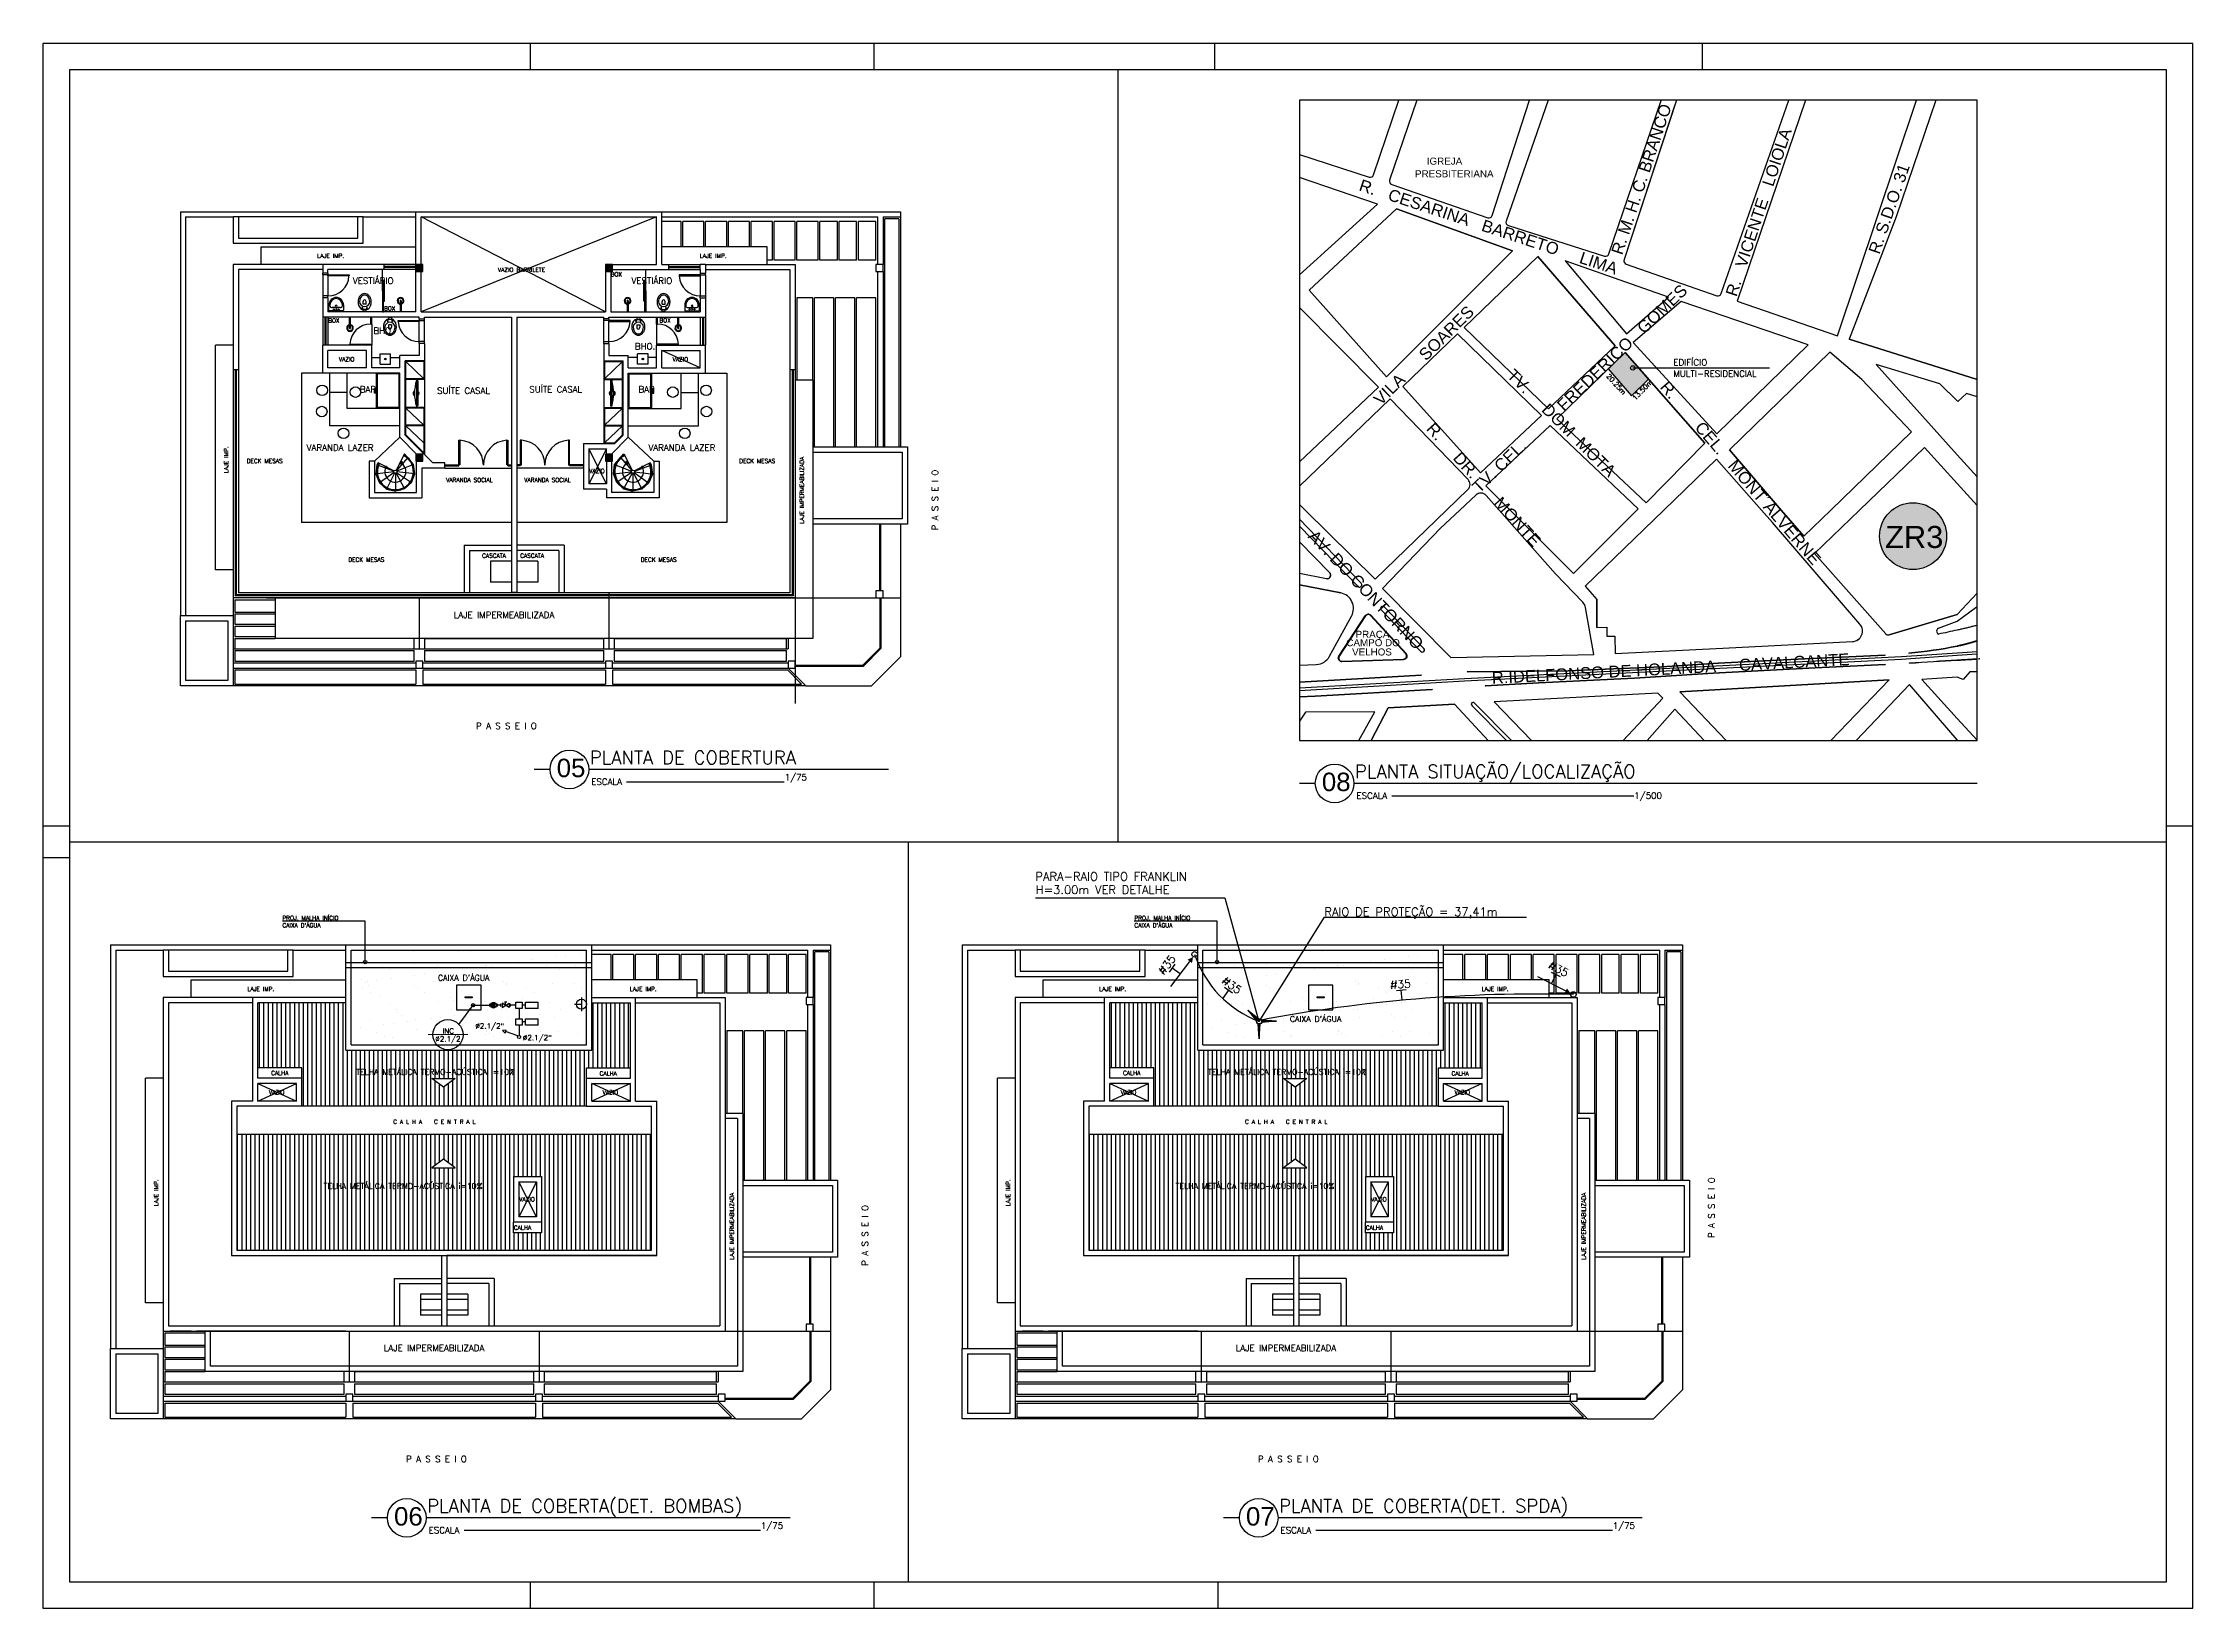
# Model space of a CAD drawing. Header units: millimetres. Extents: x 23536 to 47095, y 9984 to 20154.
# Drawn here: x 23540.8 to 23602, y 9984 to 10028.6 of the extents above; entities that cross this region are included whole.
import ezdxf
from ezdxf.enums import TextEntityAlignment as Align

# ---------------------------------------------------------------- set-up
doc = ezdxf.new("R2010")
doc.units = ezdxf.units.MM
doc.header["$LTSCALE"] = 30
doc.header["$MEASUREMENT"] = 0
for name, pattern in [('DIVIDE2', [0.625, 0.25, -0.125, 0, -0.125, 0, -0.125]), ('HIDDEN', [0.375, 0.25, -0.125]), ('TRACKS', [0.3, 0.15, 0.15])]:
    doc.linetypes.add(name, pattern=pattern)
doc.layers.get('0').update_dxf_attribs({"linetype": 'CONTINUOUS'})
for name, color, linetype in [('BITOLA', 7, 'CONTINUOUS'), ('CERC02', 3, 'CONTINUOUS'), ('CINZA', 252, 'CONTINUOUS'), ('CINZA2', 254, 'CONTINUOUS'), ('CONEXAO_AG_FRIA', 3, 'CONTINUOUS'), ('CONEXAO_INCENDIO', 3, 'CONTINUOUS'), ('DESNIVEL', 7, 'CONTINUOUS'), ('edificações_representativas_toponimia', 7, 'CONTINUOUS'), ('EXTINTOR', 10, 'CONTINUOUS'), ('INDICACÃO', 9, 'CONTINUOUS'), ('LAYER03', 3, 'CONTINUOUS'), ('LAYER1', 2, 'CONTINUOUS'), ('LAYER2', 3, 'CONTINUOUS'), ('LAYER4', 7, 'CONTINUOUS'), ('LAYER5', 9, 'CONTINUOUS'), ('LAYER8', 1, 'CONTINUOUS'), ('LINHA FERREA', 250, 'TRACKS'), ('MEIO_FIO_2', 7, 'CONTINUOUS'), ('PAREDE01', 2, 'CONTINUOUS'), ('PRAÇAS', 7, 'CONTINUOUS'), ('projeto', 8, 'CONTINUOUS'), ('SOMENTE_FIACAO', 3, 'CONTINUOUS'), ('spda', 3, 'CONTINUOUS'), ('TEXT02', 3, 'CONTINUOUS'), ('TEXTO01', 2, 'CONTINUOUS'), ('TEXTO02', 3, 'CONTINUOUS'), ('TEXTO03', 6, 'CONTINUOUS'), ('TEXTO1', 2, 'CONTINUOUS'), ('TEXTO2', 3, 'CONTINUOUS'), ('TOPONIMIA RUAS', 7, 'CONTINUOUS'), ('TUBINC', 2, 'DIVIDE2'), ('ZON_ESPECIF_HAC', 254, 'CONTINUOUS'), ('ZON_ESPECIF_TXT', 7, 'CONTINUOUS')]:
    doc.layers.add(name, color=color, linetype=linetype)
doc.styles.add('ARIAL', font='arial.ttf', dxfattribs={"height": 0.2})
doc.styles.add('ROMANS', font='romans.shx', dxfattribs={"height": 0.14})
doc.styles.add('TEXTO', font='arial.ttf', dxfattribs={"height": 3})

msp = doc.modelspace()

# ---------------------------------------------------------------- texts
at = {"color": 3, "char_height": 0.14, "attachment_point": 5, "style": 'ROMANS'}
for s, insert, rotation in [('\\A1;20.25m', (23585.571, 10018.869), 312.34647), ('\\A1;13.50m', (23586.315, 10018.707), 46.10334)]:
    msp.add_mtext(s, dxfattribs=dict(at, insert=insert, rotation=rotation))
at = {"layer": 'CONEXAO_INCENDIO', "style": 'ROMANS'}
for s, p in [('%%C2.1/2', (23552.313, 10000.151, 17.265)), ('INC', (23552.322, 10000.375, 17.265))]:
    msp.add_text(s, height=0.15, dxfattribs=at).set_placement(p, align=Align.CENTER)
at = {"layer": 'edificações_representativas_toponimia', "style": 'ARIAL'}
for s, p in [('IGREJA', (23580.177, 10025.121)), ('PRESBITERIANA', (23579.842, 10024.761)), ('PRAÇA', (23578.149, 10011.647)), ('CAMPO DO', (23577.888, 10011.408)), ('VELHOS', (23578.05, 10011.144))]:
    msp.add_text(s, height=0.2, dxfattribs=at).set_placement(p)
at = {"layer": 'PAREDE01', "style": 'ARIAL'}
for s, p in [('05', (23555.41, 10007.679)), ('08', (23577.191, 10007.282)), ('06', (23550.78, 9986.368)), ('07', (23575.03, 9986.368))]:
    msp.add_text(s, height=0.525, dxfattribs=at).set_placement(p)
at = {"layer": 'projeto', "style": 'ROMANS'}
for s, height, p in [('LAJE IMP.', 0.12, (23548.594, 10022.584)), ('VAZIO BARRILETE', 0.12, (23553.735, 10022.186)), ('LAJE IMP.', 0.12, (23559.48, 10022.584)), ('VESTIÁRIO', 0.18, (23549.607, 10021.903)), ('BOX', 0.12, (23556.945, 10022.057)), ('VESTIÁRIO', 0.18, (23557.539, 10021.903)), ('BOX', 0.12, (23550.494, 10021.085)), ('BOX', 0.12, (23548.904, 10020.741)), ('BHO.', 0.18, (23550.193, 10020.479)), ('BOX', 0.12, (23558.333, 10020.747)), ('BHO.', 0.18, (23557.636, 10020.035)), ('VAZIO', 0.12, (23549.209, 10019.639)), ('VAZIO', 0.12, (23558.709, 10019.639)), ('BAR', 0.18, (23549.805, 10018.811)), ('SUÍTE CASAL', 0.18, (23552.005, 10018.774)), ('SUÍTE CASAL', 0.18, (23554.63, 10018.811)), ('BAR', 0.18, (23557.737, 10018.811)), ('DECK MESAS', 0.12, (23546.586, 10016.743)), ('VARANDA LAZER', 0.18, (23548.292, 10017.155)), ('VARANDA LAZER', 0.18, (23558.021, 10017.155)), ('DECK MESAS', 0.12, (23560.605, 10016.743)), ('VARANDA SOCIAL', 0.12, (23552.261, 10016.202)), ('VARANDA SOCIAL', 0.12, (23554.485, 10016.202)), ('VAZIO', 0.12, (23556.334, 10016.46)), ('DECK MESAS', 0.12, (23549.478, 10013.935)), ('CASCATA', 0.12, (23553.286, 10014.046)), ('CASCATA', 0.12, (23554.37, 10014.046)), ('DECK MESAS', 0.12, (23557.802, 10013.935)), ('LAJE IMPERMEABILIZADA', 0.18, (23552.479, 10012.39)), ('P A S S E I O', 0.18, (23553.114, 10009.228)), ('PROJ. MALHA INÍCIO', 0.12, (23547.603, 10003.726, 17.265)), ('PROJ. MALHA INÍCIO', 0.12, (23571.853, 10003.726, 17.265)), ("CAIXA D'ÁGUA", 0.12, (23547.603, 10003.522, 17.265)), ("CAIXA D'ÁGUA", 0.12, (23571.853, 10003.522, 17.265)), ("CAIXA D'ÁGUA", 0.162, (23552.031, 10002.046, 17.265)), ('LAJE IMP.', 0.12, (23546.603, 10001.709, 17.265)), ('LAJE IMP.', 0.12, (23557.489, 10001.709, 17.265)), ('LAJE IMP.', 0.12, (23570.852, 10001.709, 17.265)), ('LAJE IMP.', 0.12, (23581.738, 10001.709, 17.265)), ("CAIXA D'ÁGUA", 0.162, (23576.28, 10000.875, 17.265)), ('CALHA', 0.12, (23547.281, 9999.312, 17.265)), ('TELHA METÁLICA TERMO-ACÚSTICA i=10%%%', 0.162, (23549.699, 9999.366, 17.265)), ('CALHA', 0.12, (23556.631, 9999.301, 17.265)), ('CALHA', 0.12, (23571.53, 9999.312, 17.265)), ('TELHA METÁLICA TERMO-ACÚSTICA i=10%%%', 0.162, (23573.948, 9999.366, 17.265)), ('CALHA', 0.12, (23580.88, 9999.301, 17.265)), ('VAZIO', 0.12, (23547.217, 9998.765, 17.265)), ('VAZIO', 0.12, (23556.717, 9998.765, 17.265)), ('VAZIO', 0.12, (23571.466, 9998.765, 17.265)), ('VAZIO', 0.12, (23580.966, 9998.765, 17.265)), ('C A L H A   C E N T R A L', 0.12, (23550.755, 9997.925, 17.265)), ('C A L H A   C E N T R A L', 0.12, (23575.004, 9997.925, 17.265)), ('TELHA METÁLICA TERMO-ACÚSTICA i=10%%%', 0.162, (23548.775, 9996.116, 17.265)), ('TELHA METÁLICA TERMO-ACÚSTICA i=10%%%', 0.162, (23573.025, 9996.116, 17.265)), ('VAZIO', 0.12, (23554.342, 9995.715, 17.265)), ('VAZIO', 0.12, (23578.591, 9995.715, 17.265)), ('CALHA', 0.12, (23554.191, 9994.913, 17.265)), ('CALHA', 0.12, (23578.441, 9994.913, 17.265)), ('LAJE IMPERMEABILIZADA', 0.18, (23550.487, 9991.515, 17.265)), ('LAJE IMPERMEABILIZADA', 0.18, (23574.737, 9991.515, 17.265)), ('P A S S E I O', 0.18, (23551.122, 9988.353, 17.265)), ('P A S S E I O', 0.18, (23575.372, 9988.353, 17.265))]:
    msp.add_text(s, height=height, dxfattribs=at).set_placement(p, align=Align.TOP_LEFT)
for s, height, p in [('LAJE IMP.', 0.12, (23545.941, 10016.332)), ('LAJE IMPERMEABILIZADA', 0.12, (23562.326, 10014.893)), ('P A S S E I O', 0.18, (23566.088, 10014.706)), ('LAJE IMP.', 0.12, (23543.95, 9995.458, 17.265)), ('LAJE IMPERMEABILIZADA', 0.12, (23560.334, 9993.937, 17.265)), ('LAJE IMP.', 0.12, (23568.199, 9995.458, 17.265)), ('LAJE IMPERMEABILIZADA', 0.12, (23584.583, 9993.937, 17.265)), ('P A S S E I O', 0.18, (23588.191, 9994.556, 0)), ('P A S S E I O', 0.18, (23564.096, 9993.766, 17.265))]:
    msp.add_text(s, height=height, rotation=90, dxfattribs=at).set_placement(p, align=Align.TOP_LEFT)
at = {"layer": 'TEXT02', "style": 'ROMANS'}
for s, p in [('PARA-RAIO TIPO FRANKLIN', (23569.036, 10004.73)), ('H=3.00m VER DETALHE', (23569.047, 10004.353)), ('RAIO DE PROTEÇÃO = 37,41m', (23577.264, 10003.724, -17.265))]:
    msp.add_text(s, height=0.24, dxfattribs=at).set_placement(p)
at = {"layer": 'TEXTO01', "style": 'ROMANS'}
for s, p in [('PLANTA DE COBERTURA', (23556.353, 10008.427)), ('PLANTA SITUAÇÃO/LOCALIZAÇÃO', (23578.135, 10008.03)), ('PLANTA DE COBERTA(DET. BOMBAS)', (23551.723, 9987.116)), ('PLANTA DE COBERTA(DET. SPDA)', (23575.973, 9987.116))]:
    msp.add_text(s, height=0.375, dxfattribs=at).set_placement(p, align=Align.TOP_LEFT)
at = {"layer": 'TEXTO02', "style": 'ARIAL'}
for s, rotation, p in [('TV. CEL.           FREDERICO   GOMES', 44, (23581.67, 10015.748)), ('R.        CEL.   MONT´ALVERNE', 310.71614, (23586.794, 10018.774))]:
    msp.add_text(s, height=0.3375, rotation=rotation, dxfattribs=at).set_placement(p)
at = {"layer": 'TEXTO03', "style": 'ROMANS'}
for s, p in [('ESCALA', (23556.395, 10007.637)), ('1/75', (23561.9, 10007.767)), ('ESCALA', (23578.177, 10007.24)), ('1/500', (23586.085, 10007.245)), ('ESCALA', (23551.766, 9986.326)), ('1/75', (23561.222, 9986.456)), ('ESCALA', (23576.015, 9986.326)), ('1/75', (23585.471, 9986.456))]:
    msp.add_text(s, height=0.18, dxfattribs=at).set_placement(p, align=Align.TOP_LEFT)
at = {"layer": 'TEXTO1', "style": 'ROMANS'}
for s, p in [('EDIFÍCIO', (23587.195, 10019.578)), ('MULTI-RESIDENCIAL', (23587.195, 10019.259))]:
    msp.add_text(s, height=0.18, dxfattribs=at).set_placement(p, align=Align.TOP_LEFT)
at = {"layer": 'TEXTO2', "style": 'ROMANS'}
for p in [(23553.504, 10000.519, 17.265), (23554.858, 10000.186)]:
    msp.add_text('%%C2.1/2"', height=0.15, dxfattribs=at).set_placement(p, align=Align.CENTER)
at = {"layer": 'TOPONIMIA RUAS', "style": 'ARIAL'}
for s, rotation, p in [('R. M. H. C. BRANCO', 71.61635, (23585.738, 10022.529)), ('R.   VICENTE   LOIOLA', 71.61635, (23588.992, 10021.34)), ('R.   CESARINA   BARRETO     LIMA', 341.79354, (23578.223, 10024.392)), ('R. S.D.O. 31', 70.91874, (23593.059, 10022.548)), ('VILA      SOARES', 44.63749, (23578.867, 10018.244)), ('              TV.     DOM  MOTA', 315.28878, (23581.13, 10020.383)), ('R.     DR.       MONTE', 312.24514, (23580.142, 10017.584)), ('AV. DO CONTORNO', 313.70807, (23576.776, 10014.515)), ('R.IDELFONSO DE HOLANDA     CAVALCANTE', 3.01336, (23582.037, 10010.335))]:
    msp.add_text(s, height=0.3375, rotation=rotation, dxfattribs=at).set_placement(p)
at = {"layer": 'ZON_ESPECIF_TXT', "style": 'TEXTO'}
msp.add_text('ZR3', height=0.6272, dxfattribs=at).set_placement((23593.224, 10014.205))

# ---------------------------------------------------------------- blocks, each defined once
blk = doc.blocks.new('A$C09BB59BD')
at = {"layer": 'LAYER5'}
for p, q in [((0, 0), (0.029, 0.083)), ((0.056, 0.027), (0, 0)), ((0.029, 0.083), (0.056, 0.027))]:
    blk.add_line(p, q, dxfattribs=at)
blk = doc.blocks.new('A$C00126118')
at = {"layer": 'LAYER2'}
blk.add_line((0.3, 0.367), (0, 0.367), dxfattribs=at)
blk.add_circle((0.667, 0.367), 0.367, dxfattribs=at)
blk = doc.blocks.new('*U142', base_point=(18963.2, -3542.8))
for p, q in [((18951.3, -3538.8), (18951.3, -3546.8)), ((18975.1, -3538.8), (18975.1, -3546.8))]:
    blk.add_line(p, q)
at = {"color": 0}
for p, q in [((18958.8, -3535.3), (18958.9, -3535.3)), ((18958.8, -3536.3), (18960.6, -3536.3)), ((18958.8, -3537.3), (18962.4, -3537.3)), ((18958.8, -3538.3), (18964.1, -3538.3)), ((18958.8, -3539.3), (18965.8, -3539.3)), ((18958.8, -3540.3), (18967.6, -3540.3)), ((18958.8, -3541.3), (18969.3, -3541.3)), ((18958.8, -3542.3), (18971, -3542.3)), ((18958.8, -3543.3), (18971.1, -3543.3)), ((18958.8, -3544.3), (18969.4, -3544.3)), ((18958.8, -3545.3), (18967.7, -3545.3)), ((18958.8, -3546.3), (18965.9, -3546.3)), ((18958.8, -3547.3), (18964.2, -3547.3)), ((18958.8, -3548.3), (18962.5, -3548.3)), ((18958.8, -3549.3), (18960.7, -3549.3)), ((18958.8, -3550.3), (18959, -3550.3))]:
    blk.add_line(p, q, dxfattribs=at)
blk.add_lwpolyline([(18971.9, -3542.8), (18958.8, -3535.2), (18958.8, -3550.4)], close=True)
blk.add_circle((18963.2, -3542.8), 8.75)
blk = doc.blocks.new('A$C0E670873')
at = {"layer": 'EXTINTOR'}
for p, q in [((-0.309, -0.754), (-0.309, -0.369)), ((-0.116, -0.561), (-0.309, -0.561))]:
    blk.add_line(p, q, dxfattribs=at)
blk.add_circle((-0.309, -0.562), 0.143, dxfattribs=at)
blk = doc.blocks.new('bitol')
for p, q in [((2.3, 3.2), (9.5, 3.2)), ((3.1, 6.9), (10.4, 6.9)), ((5.3, 10), (3.3, 0)), ((9.4, 10), (7.4, 0))]:
    blk.add_line(p, q)
at = {"style": 'ROMANS'}
blk.add_attdef('BS', (10.8, 0), '', height=10, dxfattribs=at)
blk = doc.blocks.new('T')
at = {"linetype": 'Continuous'}
for p, q in [((4.6, 9.5), (-4.6, 9.5)), ((0, 0), (0, 9.5))]:
    blk.add_line(p, q, dxfattribs=at)
blk = doc.blocks.new('*U146', base_point=(-2215.8, 511.3))
at = {"layer": 'SOMENTE_FIACAO', "xscale": 1.2, "yscale": 1.2, "zscale": 1.2, "rotation": 90.00000000000601}
blk.add_blockref('T', (-2215.8, 511.3), dxfattribs=at)

# ---------------------------------------------------------------- hatches: boundary and pattern name
at = {"layer": 'CINZA2'}
msp.add_hatch(color=256, dxfattribs=at).paths.add_polyline_path([(23585.821, 10019.773), (23585.337, 10019.302), (23586.007, 10018.54), (23586.491, 10019.012)], flags=17)
at = {"layer": 'ZON_ESPECIF_HAC'}
h = msp.add_hatch(color=256, dxfattribs=at)
edge = h.paths.add_edge_path()
edge.add_arc((23594.018, 10014.542), 0.953, 0, 360)

# ---------------------------------------------------------------- linework, layer by layer
for p, q in [((23586.041, 10019.332), (23589.932, 10019.332)), ((23569.035, 10004.244), (23574.43, 10004.244)), ((23574.43, 10004.244), (23575.398, 10000.726)), ((23577.256, 10003.694, -17.265), (23575.398, 10000.726)), ((23577.256, 10003.694, -17.265), (23583.018, 10003.694, -17.265))]:
    msp.add_line(p, q)
msp.add_circle((23586.041, 10019.332), 0.0636)
at = {"layer": 'CERC02'}
for p, q in [((23601.987, 10028.57), (23540.787, 10028.57)), ((23540.787, 10028.57), (23540.787, 9984.02)), ((23554.662, 10027.835), (23554.662, 10028.585)), ((23564.45, 10027.82), (23564.45, 10028.57)), ((23574.146, 10027.82), (23574.146, 10028.57)), ((23588.021, 10027.82), (23588.021, 10028.57)), ((23601.987, 9984.02), (23601.987, 10028.57)), ((23540.787, 10006.295), (23541.537, 10006.295)), ((23601.237, 10006.295), (23601.987, 10006.295)), ((23540.787, 10005.395), (23541.537, 10005.395)), ((23554.662, 9984.02), (23554.662, 9984.77)), ((23564.45, 9984.02), (23564.45, 9984.77)), ((23574.237, 9984.02), (23574.237, 9984.77)), ((23540.787, 9984.02), (23601.987, 9984.02))]:
    msp.add_line(p, q, dxfattribs=at)
at = {"layer": 'CINZA'}
for p, q in [((23595.841, 10026.96), (23576.553, 10026.96)), ((23576.553, 10026.96), (23576.553, 10008.72)), ((23595.841, 10008.72), (23595.841, 10026.96)), ((23576.553, 10008.72), (23595.841, 10008.72))]:
    msp.add_line(p, q, dxfattribs=at)
at = {"layer": 'CONEXAO_INCENDIO'}
for p, q in [((23552.628, 10000.64, 17.265), (23553.031, 10001.186, 17.265)), ((23553.817, 10001.148, 17.265), (23553.817, 10001.221, 17.265)), ((23553.854, 10001.122, 17.265), (23554.059, 10001.248, 17.265)), ((23554.059, 10001.122, 17.265), (23553.854, 10001.248, 17.265)), ((23553.854, 10001.248, 17.265), (23553.854, 10001.122, 17.265)), ((23553.926, 10001.283, 17.265), (23553.986, 10001.283, 17.265)), ((23553.956, 10001.185, 17.265), (23553.956, 10001.283, 17.265)), ((23554.059, 10001.248, 17.265), (23554.059, 10001.122, 17.265)), ((23554.095, 10001.148, 17.265), (23554.095, 10001.221, 17.265)), ((23554.52, 10001.185, 17.265), (23554.429, 10001.185, 17.265)), ((23554.52, 10000.71, 17.265), (23554.429, 10000.71, 17.265)), ((23554.52, 10001.276, 17.265), (23554.886, 10001.276, 17.265)), ((23554.52, 10001.093, 17.265), (23554.52, 10001.276, 17.265)), ((23554.886, 10001.093, 17.265), (23554.52, 10001.093, 17.265)), ((23554.52, 10000.801, 17.265), (23554.886, 10000.801, 17.265)), ((23554.52, 10000.618, 17.265), (23554.52, 10000.801, 17.265)), ((23554.886, 10001.093, 17.265), (23554.886, 10001.276, 17.265)), ((23554.886, 10000.618, 17.265), (23554.886, 10000.801, 17.265)), ((23552.882, 10000.347, 17.265), (23551.752, 10000.345, 17.265)), ((23554.886, 10000.618, 17.265), (23554.52, 10000.618, 17.265))]:
    msp.add_line(p, q, dxfattribs=at)
at = {"layer": 'CONEXAO_INCENDIO', "elevation": 17.265}
for points in [[(23554.429, 10001.276), (23554.429, 10001.093), (23554.246, 10001.093), (23554.246, 10001.276)], [(23554.429, 10000.801), (23554.429, 10000.618), (23554.246, 10000.618), (23554.246, 10000.801)]]:
    msp.add_lwpolyline(points, close=True, dxfattribs=at)
at = {"layer": 'CONEXAO_INCENDIO'}
for centre, radius in [((23552.314, 10000.345, 17.265), 0.43), ((23553.031, 10001.185, 17.265), 0.0464)]:
    msp.add_circle(centre, radius, dxfattribs=at)
msp.add_solid([(23553.031, 10001.186, 17.265), (23552.911, 10001.08, 17.265), (23552.965, 10001.04, 17.265)], dxfattribs=at)
at = {"layer": 'DESNIVEL'}
for centre, radius, start, end in [((23576.501, 10003.62), 3.096, 198.59583, 249.27218), ((23583.354, 9959.152, 34.682), 42.352, 88.65232, 100.80491)]:
    msp.add_arc(centre, radius, start, end, dxfattribs=at)
at = {"layer": 'INDICACÃO'}
msp.add_circle((23575.407, 10000.722), 0.0779, dxfattribs=at)
at = {"layer": 'LAYER03'}
msp.add_line((23554.305, 10000.313, 17.265), (23553.953, 10000.435, 17.265), dxfattribs=at)
at = {"layer": 'LAYER03', "elevation": 17.265}
msp.add_lwpolyline([(23553.938, 10000.392), (23553.968, 10000.478), (23553.866, 10000.465)], close=True, dxfattribs=at)
at = {"layer": 'LAYER03'}
msp.add_circle((23554.337, 10000.28, 17.265), 0.0457, dxfattribs=at)
at = {"layer": 'LAYER1'}
msp.add_lwpolyline([(23585.337, 10019.302), (23586.007, 10018.54), (23586.491, 10019.012), (23585.821, 10019.773), (23585.337, 10019.302)], dxfattribs=at)
at = {"layer": 'LAYER2'}
for p, q in [((23564.859, 10007.898), (23556.322, 10007.898)), ((23595.841, 10007.501), (23578.104, 10007.501)), ((23562.058, 9986.587), (23551.693, 9986.587)), ((23586.307, 9986.587), (23575.942, 9986.587))]:
    msp.add_line(p, q, dxfattribs=at)
at = {"layer": 'LAYER4'}
for p, q in [((23557.4, 10007.545), (23561.883, 10007.545)), ((23579.182, 10007.148), (23586.067, 10007.148)), ((23552.771, 9986.234), (23561.213, 9986.234)), ((23577.02, 9986.234), (23585.462, 9986.234))]:
    msp.add_line(p, q, dxfattribs=at)
at = {"layer": 'LAYER8'}
for p, q in [((23601.237, 10027.82), (23541.537, 10027.82)), ((23541.537, 10027.82), (23541.537, 9984.77)), ((23565.046, 10027.82), (23541.537, 10027.82)), ((23571.387, 10027.82), (23571.387, 10005.84)), ((23601.237, 9984.77), (23601.237, 10027.82)), ((23541.537, 10005.84), (23601.237, 10005.84)), ((23565.41, 10005.84), (23565.41, 9984.77)), ((23541.537, 9984.77), (23601.237, 9984.77))]:
    msp.add_line(p, q, dxfattribs=at)
at = {"layer": 'LINHA FERREA', "ltscale": 0.05}
for p, q in [((23593.686, 10011.108), (23581.246, 10010.483)), ((23595.277, 10011.214), (23593.686, 10011.108)), ((23595.277, 10011.139), (23593.691, 10011.034)), ((23593.69, 10011.034), (23581.249, 10010.408)), ((23581.246, 10010.483), (23576.553, 10010.212)), ((23581.25, 10010.408), (23576.553, 10010.137))]:
    msp.add_line(p, q, dxfattribs=at)
at = {"layer": 'LINHA FERREA'}
for p, q in [((23595.841, 10011.252), (23595.277, 10011.214)), ((23595.841, 10011.177), (23595.277, 10011.139))]:
    msp.add_line(p, q, dxfattribs=at)
at = {"layer": 'MEIO_FIO_2'}
for p, q in [((23590.954, 10026.96), (23589.008, 10021.232)), ((23591.866, 10020.243), (23594.116, 10026.96)), ((23594.664, 10026.96), (23593.536, 10023.639)), ((23578.775, 10023.998), (23576.553, 10024.759)), ((23576.553, 10021.987), (23578.775, 10023.998)), ((23576.824, 10021.544), (23579.31, 10023.858)), ((23579.31, 10023.858), (23582.62, 10022.663)), ((23593.536, 10023.639), (23592.203, 10020.153)), ((23582.62, 10022.663), (23579.034, 10019.074)), ((23581.244, 10020.487), (23583.337, 10022.504)), ((23583.337, 10022.504), (23585.542, 10019.957)), ((23587.056, 10021.349), (23584.115, 10022.384)), ((23584.115, 10022.384), (23585.858, 10020.299)), ((23579.034, 10019.074), (23576.824, 10021.544)), ((23576.553, 10021.053), (23578.802, 10018.786)), ((23585.858, 10020.299), (23587.056, 10021.349)), ((23587.418, 10021.221), (23586.052, 10020.059)), ((23587.418, 10021.221), (23586.052, 10020.059)), ((23591.036, 10019.987), (23587.418, 10021.221)), ((23591.036, 10019.987), (23587.418, 10021.221)), ((23589.008, 10021.232), (23591.866, 10020.243)), ((23579.494, 10018.799), (23581.049, 10020.299)), ((23583.445, 10017.981), (23581.049, 10020.299)), ((23583.644, 10018.165), (23581.244, 10020.487)), ((23585.542, 10019.957), (23583.644, 10018.165)), ((23583.876, 10017.879), (23585.821, 10019.773)), ((23585.821, 10019.773), (23583.876, 10017.879)), ((23585.821, 10019.773), (23588.09, 10017.193)), ((23588.09, 10017.193), (23585.821, 10019.773)), ((23586.052, 10020.059), (23588.429, 10017.451)), ((23586.052, 10020.059), (23588.429, 10017.451)), ((23588.429, 10017.451), (23591.036, 10019.987)), ((23588.429, 10017.451), (23591.036, 10019.987)), ((23588.798, 10017.001), (23591.652, 10019.784)), ((23592.558, 10019.004), (23591.652, 10019.784)), ((23595.277, 10019.184), (23592.203, 10020.153)), ((23594.781, 10018.876), (23592.968, 10019.43)), ((23592.968, 10019.43), (23595.277, 10016.858)), ((23595.841, 10019.006), (23595.277, 10019.184)), ((23576.553, 10016.654), (23578.802, 10018.786)), ((23576.553, 10015.969), (23579.133, 10018.455)), ((23579.133, 10018.455), (23581.353, 10016.152)), ((23581.707, 10016.341), (23579.494, 10018.799)), ((23592.558, 10019.004), (23593.978, 10017.51)), ((23595.277, 10018.392), (23594.781, 10018.876)), ((23595.536, 10018.602), (23595.294, 10018.376)), ((23595.841, 10018.507), (23595.536, 10018.602)), ((23583.445, 10017.981), (23581.707, 10016.341)), ((23586.418, 10015.486), (23583.876, 10017.879)), ((23583.876, 10017.879), (23586.418, 10015.486)), ((23595.294, 10018.376), (23595.277, 10018.392)), ((23583.687, 10017.692), (23581.861, 10015.978)), ((23583.687, 10017.692), (23586.194, 10015.319)), ((23591.677, 10015.285), (23593.978, 10017.51)), ((23586.418, 10015.486), (23588.09, 10017.193)), ((23586.418, 10015.486), (23588.09, 10017.193)), ((23588.427, 10016.737), (23586.926, 10015.285)), ((23589.702, 10015.285), (23588.427, 10016.737)), ((23590.266, 10015.285), (23588.798, 10017.001)), ((23594.343, 10017.067), (23592.493, 10015.285)), ((23594.343, 10017.067), (23592.493, 10015.285)), ((23595.277, 10016.038), (23594.343, 10017.067)), ((23595.277, 10016.038), (23594.343, 10017.067)), ((23595.277, 10016.858), (23595.841, 10016.231)), ((23595.841, 10015.417), (23595.277, 10016.038)), ((23595.841, 10015.417), (23595.277, 10016.038)), ((23576.553, 10015.442), (23576.713, 10015.285)), ((23580.742, 10015.285), (23581.348, 10015.87)), ((23581.12, 10015.285), (23581.581, 10015.714)), ((23582.551, 10015.285), (23581.861, 10015.978)), ((23581.867, 10015.7), (23582.234, 10015.285)), ((23576.713, 10015.285), (23578.708, 10013.32)), ((23578.708, 10013.32), (23580.742, 10015.285)), ((23580.563, 10014.766), (23581.12, 10015.285)), ((23582.234, 10015.285), (23583.841, 10013.471)), ((23584.353, 10013.476), (23582.551, 10015.285)), ((23586.16, 10015.285), (23584.353, 10013.476)), ((23586.926, 10015.285), (23584.687, 10013.119)), ((23586.194, 10015.319), (23586.16, 10015.285)), ((23590.014, 10014.93), (23589.702, 10015.285)), ((23592.506, 10012.036), (23590.014, 10014.93)), ((23590.905, 10014.539), (23590.266, 10015.285)), ((23590.905, 10014.539), (23591.677, 10015.285)), ((23592.493, 10015.285), (23591.211, 10014.05)), ((23592.493, 10015.285), (23591.211, 10014.05)), ((23576.553, 10014.383), (23577.413, 10013.5)), ((23578.917, 10013.053), (23580.563, 10014.766)), ((23593.239, 10011.764), (23591.211, 10014.05)), ((23591.211, 10014.05), (23593.239, 10011.764)), ((23576.553, 10013.485), (23577.322, 10013.332)), ((23576.553, 10013.153), (23577.726, 10012.925)), ((23578.917, 10013.053), (23580.857, 10011.089)), ((23583.841, 10013.471), (23584.614, 10012.664)), ((23584.687, 10013.119), (23585.015, 10012.736)), ((23578.876, 10012.445), (23579.997, 10011.266)), ((23580.095, 10011.346), (23578.963, 10012.525)), ((23584.933, 10011.175), (23584.692, 10012.51)), ((23585.019, 10011.945), (23585.015, 10012.736)), ((23595.841, 10012.914), (23595.277, 10012.31)), ((23595.277, 10012.31), (23595.841, 10012.914)), ((23595.277, 10012.122), (23595.819, 10012.515)), ((23595.819, 10012.515), (23595.841, 10012.536)), ((23577.409, 10011.121), (23578.035, 10012.268)), ((23578.426, 10012.274), (23577.675, 10011.125)), ((23578.584, 10012.288), (23579.587, 10011.2)), ((23585.019, 10011.945), (23585.302, 10011.948)), ((23585.302, 10011.948), (23585.298, 10011.695)), ((23595.277, 10012.31), (23593.341, 10011.734)), ((23593.341, 10011.734), (23595.277, 10012.31)), ((23594.738, 10011.923), (23595.277, 10012.122)), ((23580.857, 10011.089), (23584.933, 10011.175)), ((23585.298, 10011.695), (23585.534, 10011.698)), ((23585.534, 10011.698), (23585.541, 10011.198)), ((23585.541, 10011.198), (23588.603, 10011.353)), ((23588.603, 10011.353), (23592.294, 10011.541)), ((23590.332, 10011.032), (23593.22, 10011.165)), ((23590.332, 10011.022), (23593.22, 10011.155)), ((23593.22, 10011.155), (23593.22, 10011.165)), ((23593.898, 10011.212), (23593.899, 10011.202)), ((23576.553, 10010.868), (23577.032, 10010.887)), ((23576.553, 10010.396), (23580.019, 10010.594)), ((23576.553, 10010.386), (23580.02, 10010.584)), ((23577.762, 10010.971), (23579.517, 10011.032)), ((23580.019, 10010.594), (23580.02, 10010.584)), ((23581.324, 10010.687), (23584.204, 10010.716)), ((23581.333, 10010.677), (23581.324, 10010.687)), ((23581.333, 10010.677), (23584.204, 10010.706)), ((23586.089, 10010.502), (23583.369, 10010.367)), ((23586.089, 10010.492), (23583.369, 10010.357)), ((23584.204, 10010.716), (23585.26, 10010.76)), ((23584.204, 10010.706), (23585.26, 10010.75)), ((23585.26, 10010.76), (23586.87, 10010.833)), ((23585.26, 10010.75), (23586.87, 10010.823)), ((23588.325, 10010.638), (23586.088, 10010.502)), ((23588.326, 10010.628), (23586.089, 10010.492)), ((23586.87, 10010.833), (23588.475, 10010.932)), ((23586.871, 10010.823), (23588.476, 10010.922)), ((23591.235, 10010.796), (23588.325, 10010.638)), ((23591.236, 10010.786), (23588.326, 10010.628)), ((23588.475, 10010.932), (23590.332, 10011.032)), ((23588.476, 10010.922), (23590.332, 10011.022)), ((23593.22, 10010.886), (23591.235, 10010.796)), ((23593.22, 10010.876), (23591.236, 10010.786)), ((23593.22, 10010.886), (23593.22, 10010.876)), ((23593.921, 10010.929), (23593.921, 10010.937)), ((23595.276, 10010.528), (23594.265, 10010.459)), ((23595.443, 10010.459), (23595.276, 10010.528)), ((23595.276, 10010.528), (23595.277, 10010.528)), ((23595.277, 10010.527), (23595.276, 10010.528)), ((23595.639, 10010.675), (23595.443, 10010.459)), ((23595.841, 10010.68), (23595.639, 10010.675)), ((23576.995, 10009.989), (23576.553, 10009.97)), ((23576.995, 10009.979), (23576.553, 10009.96)), ((23580.331, 10010.175), (23576.995, 10009.989)), ((23580.332, 10010.165), (23576.995, 10009.979)), ((23580.331, 10010.175), (23580.332, 10010.165)), ((23583.369, 10010.367), (23581.838, 10010.283)), ((23581.849, 10010.274), (23581.838, 10010.283)), ((23583.369, 10010.357), (23581.849, 10010.274)), ((23586.752, 10010.069), (23582.098, 10009.828)), ((23585.77, 10008.72), (23586.899, 10009.932)), ((23586.899, 10009.932), (23586.752, 10010.069)), ((23587.383, 10010.111), (23593.343, 10010.448)), ((23588.7, 10008.72), (23587.383, 10010.111)), ((23593.343, 10010.448), (23591.677, 10008.72)), ((23593.916, 10010.316), (23592.395, 10008.72)), ((23594.265, 10010.459), (23595.277, 10009.35)), ((23576.723, 10009.531), (23576.553, 10009.277)), ((23578.701, 10009.541), (23576.723, 10009.531)), ((23578.239, 10008.72), (23578.701, 10009.541)), ((23578.594, 10008.72), (23579.077, 10009.653)), ((23579.077, 10009.653), (23580.961, 10009.755)), ((23580.961, 10009.755), (23581.92, 10008.72)), ((23582.445, 10008.72), (23581.466, 10009.71)), ((23582.588, 10008.72), (23581.541, 10009.778)), ((23582.098, 10009.828), (23583.16, 10008.72)), ((23587.241, 10009.613), (23586.446, 10008.72)), ((23588.077, 10008.72), (23587.241, 10009.613))]:
    msp.add_line(p, q, dxfattribs=at)
for points in [[(23576.553, 10025.413), (23578.533, 10024.768, 0.410452), (23578.658, 10024.831), (23579.382, 10026.96)], [(23576.553, 10025.413), (23578.533, 10024.768, 0.410452), (23578.658, 10024.831), (23579.382, 10026.96)], [(23579.897, 10026.96), (23579.119, 10024.679, 0.413106), (23579.181, 10024.552), (23581.912, 10023.609, 0.420423), (23582.04, 10023.673), (23583.098, 10026.96)], [(23579.897, 10026.96), (23579.119, 10024.679, 0.413106), (23579.181, 10024.552), (23581.912, 10023.609, 0.420423), (23582.04, 10023.673), (23583.098, 10026.96)], [(23583.633, 10026.96), (23582.435, 10023.513, 0.422206), (23582.499, 10023.385), (23585.238, 10022.515, 0.408586), (23585.363, 10022.578), (23586.845, 10026.951)], [(23587.239, 10026.82), (23585.792, 10022.415, 0.408391), (23585.854, 10022.29), (23588.432, 10021.386, 0.414746), (23588.559, 10021.447), (23590.481, 10026.96)], [(23587.285, 10026.96), (23585.792, 10022.415, 0.408391), (23585.854, 10022.29), (23588.432, 10021.386, 0.414746), (23588.559, 10021.447), (23590.481, 10026.96)], [(23576.553, 10015.442), (23576.713, 10015.285), (23578.708, 10013.32), (23580.742, 10015.285), (23581.348, 10015.87, 0.413907), (23581.353, 10016.152), (23579.133, 10018.455), (23576.553, 10015.969)], [(23576.553, 10014.828), (23578.224, 10013.104, 0.940256), (23578.305, 10013.205), (23576.553, 10015.028)], [(23576.553, 10013.485), (23577.322, 10013.332, 0.049072), (23577.342, 10013.331, 0.66349), (23577.413, 10013.5), (23576.553, 10014.383)], [(23576.553, 10010.868), (23577.032, 10010.887, 0.263998), (23577.409, 10011.121), (23578.035, 10012.268, 0.507448), (23577.726, 10012.925), (23576.553, 10013.153)]]:
    msp.add_lwpolyline(points, format="xyb", dxfattribs=at)
for points in [[(23590.954, 10026.96), (23589.008, 10021.232), (23591.866, 10020.243), (23594.116, 10026.96)], [(23590.954, 10026.96), (23589.008, 10021.232), (23591.866, 10020.243), (23594.116, 10026.96)], [(23594.664, 10026.96), (23593.536, 10023.639), (23592.203, 10020.153), (23595.277, 10019.184), (23595.841, 10019.006)], [(23576.553, 10021.987), (23578.775, 10023.998), (23576.553, 10024.759)], [(23576.553, 10016.654), (23578.802, 10018.786), (23576.553, 10021.053)], [(23595.841, 10018.507), (23595.536, 10018.602), (23595.294, 10018.376), (23594.781, 10018.876), (23592.968, 10019.43), (23595.277, 10016.858), (23595.841, 10016.231)], [(23595.841, 10010.68), (23595.639, 10010.675), (23595.443, 10010.459), (23595.276, 10010.528), (23594.265, 10010.459), (23595.277, 10009.35), (23595.841, 10008.733)], [(23585.77, 10008.72), (23586.899, 10009.932), (23586.752, 10010.069), (23582.098, 10009.828), (23583.16, 10008.72)], [(23591.677, 10008.72), (23593.343, 10010.448), (23587.383, 10010.111), (23588.7, 10008.72)], [(23595.296, 10008.72), (23595.277, 10008.741), (23593.916, 10010.316), (23592.395, 10008.72)], [(23578.239, 10008.72), (23578.701, 10009.541), (23576.723, 10009.531), (23576.553, 10009.277)], [(23578.239, 10008.72), (23578.701, 10009.541), (23576.723, 10009.531), (23576.553, 10009.277)], [(23581.92, 10008.72), (23580.961, 10009.755), (23579.077, 10009.653), (23578.594, 10008.72)], [(23588.077, 10008.72), (23587.241, 10009.613), (23586.446, 10008.72)]]:
    msp.add_lwpolyline(points, dxfattribs=at)
for points in [[(23582.62, 10022.663), (23579.31, 10023.858), (23576.824, 10021.544), (23579.034, 10019.074)], [(23583.337, 10022.504), (23581.244, 10020.487), (23583.644, 10018.165), (23585.542, 10019.957)], [(23587.056, 10021.349), (23584.115, 10022.384), (23585.858, 10020.299)], [(23581.049, 10020.299), (23579.494, 10018.799), (23581.707, 10016.341), (23583.445, 10017.981)], [(23593.978, 10017.51), (23592.558, 10019.004), (23591.652, 10019.784), (23588.798, 10017.001), (23590.266, 10015.285), (23590.905, 10014.539), (23591.677, 10015.285)], [(23583.687, 10017.692), (23581.861, 10015.978), (23582.551, 10015.285), (23584.353, 10013.476), (23586.16, 10015.285), (23586.194, 10015.319)]]:
    msp.add_lwpolyline(points, close=True, dxfattribs=at)
for points in [[(23590.014, 10014.93), (23589.702, 10015.285), (23588.427, 10016.737), (23586.926, 10015.285), (23584.687, 10013.119), (23585.015, 10012.736), (23585.019, 10011.945), (23585.302, 10011.948), (23585.298, 10011.695), (23585.534, 10011.698), (23585.541, 10011.198), (23588.603, 10011.353), (23592.294, 10011.541, 0.623832), (23592.506, 10012.036)], [(23583.841, 10013.471), (23582.234, 10015.285), (23581.867, 10015.7, 0.214704), (23581.717, 10015.768, 0.189726), (23581.581, 10015.714), (23581.12, 10015.285), (23580.563, 10014.766), (23578.917, 10013.053), (23580.857, 10011.089), (23584.933, 10011.175), (23584.692, 10012.51, 0.147345), (23584.614, 10012.664)], [(23578.963, 10012.525, 0.953871), (23578.876, 10012.445), (23579.997, 10011.266, 1.049716), (23580.095, 10011.346)], [(23577.675, 10011.125), (23578.426, 10012.274, -0.488469), (23578.584, 10012.288), (23579.587, 10011.2, -0.64128), (23579.517, 10011.032), (23577.762, 10010.971, -0.607883)]]:
    msp.add_lwpolyline(points, format="xyb", close=True, dxfattribs=at)
at = {"layer": 'MEIO_FIO_2', "const_width": 0.0000005}
for points in [[(23578.305, 10013.205), (23576.553, 10015.028)], [(23578.224, 10013.104), (23576.553, 10014.828)]]:
    msp.add_lwpolyline(points, dxfattribs=at)
at = {"layer": 'MEIO_FIO_2'}
for points in [[(23595.841, 10012.002, 0), (23595.825, 10011.998, 0), (23595.799, 10011.991, 0), (23595.773, 10011.985, 0), (23595.747, 10011.978, 0), (23595.722, 10011.971, 0), (23595.696, 10011.965, 0), (23595.669, 10011.958, 0), (23595.643, 10011.952, 0), (23595.617, 10011.945, 0), (23595.591, 10011.939, 0), (23595.565, 10011.932, 0), (23595.539, 10011.926, 0), (23595.513, 10011.92, 0), (23595.487, 10011.914, 0), (23595.461, 10011.908, 0), (23595.435, 10011.902, 0), (23595.408, 10011.895, 0), (23595.382, 10011.89, 0), (23595.356, 10011.884, 0), (23595.33, 10011.878, 0), (23595.304, 10011.872, 0), (23595.277, 10011.866, 0)], [(23595.841, 10011.563, 0), (23595.834, 10011.561, 0), (23595.825, 10011.558, 0), (23595.815, 10011.555, 0), (23595.806, 10011.552, 0), (23595.796, 10011.549, 0), (23595.787, 10011.546, 0), (23595.777, 10011.543, 0), (23595.767, 10011.541, 0), (23595.758, 10011.538, 0), (23595.748, 10011.535, 0), (23595.739, 10011.532, 0), (23595.729, 10011.529, 0), (23595.72, 10011.527, 0), (23595.71, 10011.524, 0), (23595.701, 10011.521, 0), (23595.691, 10011.518, 0), (23595.681, 10011.516, 0), (23595.672, 10011.513, 0), (23595.662, 10011.51, 0), (23595.653, 10011.507, 0), (23595.643, 10011.505, 0), (23595.633, 10011.502, 0), (23595.624, 10011.499, 0), (23595.614, 10011.497, 0), (23595.605, 10011.494, 0), (23595.595, 10011.492, 0), (23595.585, 10011.489, 0), (23595.576, 10011.486, 0), (23595.566, 10011.484, 0), (23595.557, 10011.481, 0), (23595.547, 10011.479, 0), (23595.537, 10011.476, 0), (23595.528, 10011.474, 0), (23595.518, 10011.471, 0), (23595.508, 10011.469, 0), (23595.499, 10011.466, 0), (23595.489, 10011.464, 0), (23595.48, 10011.461, 0), (23595.47, 10011.459, 0), (23595.46, 10011.456, 0), (23595.451, 10011.454, 0), (23595.441, 10011.451, 0), (23595.431, 10011.449, 0), (23595.422, 10011.447, 0), (23595.412, 10011.444, 0), (23595.402, 10011.442, 0), (23595.393, 10011.44, 0), (23595.383, 10011.437, 0), (23595.373, 10011.435, 0), (23595.364, 10011.433, 0), (23595.354, 10011.43, 0), (23595.344, 10011.428, 0), (23595.335, 10011.426, 0), (23595.325, 10011.424, 0), (23595.315, 10011.421, 0), (23595.306, 10011.419, 0), (23595.296, 10011.417, 0), (23595.286, 10011.415, 0), (23595.276, 10011.413, 0)], [(23595.841, 10011.552, 0), (23595.835, 10011.551, 0), (23595.826, 10011.548, 0), (23595.816, 10011.545, 0), (23595.807, 10011.542, 0), (23595.797, 10011.539, 0), (23595.788, 10011.536, 0), (23595.778, 10011.533, 0), (23595.769, 10011.531, 0), (23595.759, 10011.528, 0), (23595.749, 10011.525, 0), (23595.74, 10011.522, 0), (23595.73, 10011.519, 0), (23595.721, 10011.517, 0), (23595.711, 10011.514, 0), (23595.702, 10011.511, 0), (23595.692, 10011.508, 0), (23595.682, 10011.506, 0), (23595.673, 10011.503, 0), (23595.663, 10011.5, 0), (23595.654, 10011.498, 0), (23595.644, 10011.495, 0), (23595.635, 10011.492, 0), (23595.625, 10011.49, 0), (23595.615, 10011.487, 0), (23595.606, 10011.484, 0), (23595.596, 10011.482, 0), (23595.587, 10011.479, 0), (23595.577, 10011.476, 0), (23595.567, 10011.474, 0), (23595.558, 10011.471, 0), (23595.548, 10011.469, 0), (23595.538, 10011.466, 0), (23595.529, 10011.464, 0), (23595.519, 10011.461, 0), (23595.51, 10011.459, 0), (23595.5, 10011.456, 0), (23595.49, 10011.454, 0), (23595.481, 10011.451, 0), (23595.471, 10011.449, 0), (23595.461, 10011.446, 0), (23595.452, 10011.444, 0), (23595.442, 10011.441, 0), (23595.432, 10011.439, 0), (23595.423, 10011.437, 0), (23595.413, 10011.434, 0), (23595.403, 10011.432, 0), (23595.394, 10011.43, 0), (23595.384, 10011.427, 0), (23595.374, 10011.425, 0), (23595.365, 10011.423, 0), (23595.355, 10011.42, 0), (23595.345, 10011.418, 0), (23595.336, 10011.416, 0), (23595.326, 10011.414, 0), (23595.316, 10011.411, 0), (23595.307, 10011.409, 0), (23595.297, 10011.407, 0), (23595.287, 10011.405, 0), (23595.277, 10011.403, 0)], [(23595.277, 10011.017, 0), (23595.29, 10011.018, 0), (23595.303, 10011.019, 0), (23595.315, 10011.019, 0), (23595.328, 10011.02, 0), (23595.34, 10011.021, 0), (23595.353, 10011.022, 0), (23595.365, 10011.022, 0), (23595.378, 10011.023, 0), (23595.39, 10011.024, 0), (23595.403, 10011.025, 0), (23595.415, 10011.025, 0), (23595.428, 10011.026, 0), (23595.44, 10011.027, 0), (23595.453, 10011.028, 0), (23595.465, 10011.028, 0), (23595.478, 10011.029, 0), (23595.49, 10011.03, 0), (23595.503, 10011.031, 0), (23595.515, 10011.031, 0), (23595.528, 10011.032, 0), (23595.54, 10011.033, 0), (23595.553, 10011.034, 0), (23595.565, 10011.034, 0), (23595.578, 10011.035, 0), (23595.59, 10011.036, 0), (23595.603, 10011.037, 0), (23595.615, 10011.037, 0), (23595.628, 10011.038, 0), (23595.64, 10011.039, 0), (23595.653, 10011.039, 0), (23595.666, 10011.04, 0), (23595.678, 10011.041, 0), (23595.691, 10011.042, 0), (23595.703, 10011.042, 0), (23595.716, 10011.043, 0), (23595.728, 10011.044, 0), (23595.741, 10011.045, 0), (23595.753, 10011.045, 0), (23595.766, 10011.046, 0), (23595.778, 10011.047, 0), (23595.791, 10011.048, 0), (23595.803, 10011.048, 0), (23595.816, 10011.049, 0), (23595.828, 10011.05, 0), (23595.841, 10011.051, 0), (23595.841, 10011.051, 0)], [(23595.277, 10011.01, 0), (23595.29, 10011.01, 0), (23595.303, 10011.011, 0), (23595.315, 10011.012, 0), (23595.328, 10011.013, 0), (23595.34, 10011.013, 0), (23595.353, 10011.014, 0), (23595.365, 10011.015, 0), (23595.378, 10011.016, 0), (23595.39, 10011.016, 0), (23595.403, 10011.017, 0), (23595.415, 10011.018, 0), (23595.428, 10011.019, 0), (23595.44, 10011.019, 0), (23595.453, 10011.02, 0), (23595.465, 10011.021, 0), (23595.478, 10011.022, 0), (23595.49, 10011.022, 0), (23595.503, 10011.023, 0), (23595.515, 10011.024, 0), (23595.528, 10011.025, 0), (23595.54, 10011.025, 0), (23595.553, 10011.026, 0), (23595.565, 10011.027, 0), (23595.578, 10011.028, 0), (23595.59, 10011.028, 0), (23595.603, 10011.029, 0), (23595.615, 10011.03, 0), (23595.628, 10011.03, 0), (23595.64, 10011.031, 0), (23595.653, 10011.032, 0), (23595.666, 10011.033, 0), (23595.678, 10011.033, 0), (23595.691, 10011.034, 0), (23595.703, 10011.035, 0), (23595.716, 10011.036, 0), (23595.728, 10011.036, 0), (23595.741, 10011.037, 0), (23595.753, 10011.038, 0), (23595.766, 10011.039, 0), (23595.778, 10011.039, 0), (23595.791, 10011.04, 0), (23595.803, 10011.041, 0), (23595.816, 10011.042, 0), (23595.828, 10011.042, 0), (23595.841, 10011.043, 0), (23595.841, 10011.043, 0)], [(23595.878, 10011.045, 0), (23595.891, 10011.046, 0), (23595.903, 10011.047, 0)], [(23595.891, 10011.054, 0), (23595.903, 10011.054, 0), (23595.916, 10011.055, 0)]]:
    msp.add_polyline3d(points, dxfattribs=at)
for centre, radius, start, end in [((23581.209, 10016.013), 0.2, 314.00279, 43.94291), ((23581.717, 10015.568), 0.2, 41.52926, 132.97124), ((23577.342, 10013.431), 0.1, 258.76253, 44.25555), ((23578.262, 10013.157), 0.0651, 234.74362, 47.68885), ((23577.64, 10012.483), 0.45, 331.37931, 79.00095), ((23578.921, 10012.483), 0.0593, 45.06162, 219.65185), ((23584.397, 10012.456), 0.3, 10.22677, 43.75445), ((23578.51, 10012.22), 0.1, 42.68417, 146.8204), ((23592.279, 10011.84), 0.3, 272.90834, 40.7372), ((23593.313, 10011.83), 0.1, 221.56725, 285.97179), ((23593.313, 10011.83), 0.1, 221.56725, 285.97179), ((23594.785, 10011.837), 0.0972, 118.66393, 242.27445), ((23577.014, 10011.337), 0.45, 272.22511, 331.37931), ((23577.759, 10011.07), 0.1, 146.8204, 271.99915), ((23579.513, 10011.132), 0.1, 271.99915, 42.68417), ((23580.048, 10011.304), 0.0634, 216.39863, 41.95641), ((23581.494, 10009.754), 0.0525, 27.16736, 236.98815)]:
    msp.add_arc(centre, radius, start, end, dxfattribs=at)
for points in [[(23595.277, 10011.866), (23595.099, 10011.826), (23594.919, 10011.789), (23594.739, 10011.751)], [(23595.276, 10011.413), (23594.824, 10011.313), (23594.361, 10011.262), (23593.898, 10011.212)], [(23595.277, 10011.403), (23594.826, 10011.303), (23594.362, 10011.252), (23593.899, 10011.202)], [(23593.921, 10010.937), (23594.373, 10010.964), (23594.825, 10010.99), (23595.277, 10011.017)], [(23593.921, 10010.929), (23594.373, 10010.956), (23594.825, 10010.983), (23595.277, 10011.01)]]:
    msp.add_open_spline(points, degree=3, dxfattribs=at)
at = {"layer": 'PRAÇAS'}
for p, q in [((23578.435, 10012.269), (23577.683, 10011.12)), ((23578.576, 10012.281), (23579.58, 10011.193)), ((23577.762, 10010.981), (23579.517, 10011.042))]:
    msp.add_line(p, q, dxfattribs=at)
for centre, start, end in [((23578.51, 10012.22), 42.68417, 146.8204), ((23577.759, 10011.07), 146.8204, 271.99915), ((23579.513, 10011.132), 271.99915, 42.68417)]:
    msp.add_arc(centre, 0.09, start, end, dxfattribs=at)
at = {"layer": 'projeto'}
for p, q in [((23544.698, 10023.781), (23551.398, 10023.781)), ((23544.698, 10023.781), (23544.698, 10012.281)), ((23544.848, 10023.631), (23546.198, 10023.631)), ((23544.848, 10023.631), (23544.848, 10012.281)), ((23546.198, 10023.631), (23546.198, 10022.881)), ((23549.898, 10023.631), (23546.198, 10023.631)), ((23546.348, 10023.631), (23546.348, 10023.031)), ((23549.748, 10023.031), (23549.748, 10023.631)), ((23549.898, 10023.631), (23551.398, 10023.631)), ((23549.898, 10022.881), (23549.898, 10023.631)), ((23551.398, 10023.781), (23558.398, 10023.781)), ((23551.398, 10020.931), (23551.398, 10023.781)), ((23551.548, 10023.631), (23558.248, 10023.631)), ((23551.548, 10022.281), (23551.548, 10023.631)), ((23558.248, 10023.631), (23551.548, 10020.931)), ((23556.798, 10020.931), (23551.548, 10023.631)), ((23558.248, 10022.281), (23558.248, 10023.631)), ((23558.398, 10023.781), (23565.198, 10023.781)), ((23558.398, 10022.281), (23558.398, 10023.781)), ((23558.398, 10023.631), (23564.548, 10023.631)), ((23558.948, 10023.502), (23558.398, 10023.502)), ((23558.948, 10022.781), (23558.948, 10023.502)), ((23559.598, 10023.502), (23558.998, 10023.502)), ((23558.998, 10022.781), (23558.998, 10023.502)), ((23559.598, 10022.781), (23559.598, 10023.502)), ((23560.248, 10023.502), (23559.648, 10023.502)), ((23559.648, 10022.781), (23559.648, 10023.502)), ((23560.248, 10023.502), (23559.648, 10023.502)), ((23559.648, 10022.781), (23559.648, 10023.502)), ((23560.248, 10022.781), (23560.248, 10023.502)), ((23560.898, 10023.502), (23560.298, 10023.502)), ((23560.298, 10022.781), (23560.298, 10023.502)), ((23560.898, 10022.781), (23560.898, 10023.502)), ((23561.548, 10023.502), (23560.948, 10023.502)), ((23560.948, 10022.781), (23560.948, 10023.502)), ((23561.548, 10022.402), (23561.548, 10023.502)), ((23562.198, 10023.502), (23561.598, 10023.502)), ((23561.598, 10022.402), (23561.598, 10023.502)), ((23562.198, 10022.402), (23562.198, 10023.502)), ((23562.248, 10022.402), (23562.248, 10023.502)), ((23562.848, 10023.502), (23562.248, 10023.502)), ((23562.848, 10022.402), (23562.848, 10023.502)), ((23562.898, 10022.402), (23562.898, 10023.502)), ((23563.398, 10023.502), (23562.898, 10023.502)), ((23563.398, 10022.402), (23563.398, 10023.502)), ((23563.448, 10022.402), (23563.448, 10023.502)), ((23563.948, 10023.502), (23563.448, 10023.502)), ((23563.948, 10022.402), (23563.948, 10023.502)), ((23563.998, 10022.402), (23563.998, 10023.502)), ((23564.498, 10023.502), (23563.998, 10023.502)), ((23564.498, 10022.402), (23564.498, 10023.502)), ((23564.548, 10022.281), (23564.548, 10023.631)), ((23564.698, 10023.631), (23565.198, 10023.631)), ((23564.698, 10023.631), (23564.698, 10022.281)), ((23564.748, 10017.081), (23564.748, 10023.581)), ((23565.148, 10023.581), (23564.748, 10023.581)), ((23565.148, 10023.581), (23565.148, 10017.081)), ((23565.198, 10023.781), (23565.198, 10023.631)), ((23565.198, 10023.631), (23565.198, 10017.081)), ((23546.198, 10022.881), (23549.898, 10022.881)), ((23546.348, 10023.031), (23549.748, 10023.031)), ((23546.998, 10022.281), (23546.998, 10022.781)), ((23546.998, 10022.781), (23551.398, 10022.781)), ((23561.398, 10022.781), (23558.398, 10022.781)), ((23561.398, 10022.281), (23561.398, 10022.781)), ((23548.748, 10022.281), (23546.198, 10022.281)), ((23546.198, 10022.281), (23546.198, 10019.281)), ((23548.748, 10022.131), (23546.348, 10022.131)), ((23546.348, 10022.131), (23546.348, 10019.281)), ((23550.497, 10022.281), (23548.748, 10022.281)), ((23548.748, 10022.281), (23548.748, 10022.031)), ((23550.497, 10022.131), (23548.898, 10022.131)), ((23548.898, 10022.031), (23548.898, 10022.131)), ((23550.448, 10021.531), (23550.448, 10022.131)), ((23550.497, 10022.131), (23550.497, 10022.281)), ((23551.398, 10022.281), (23550.497, 10022.281)), ((23551.398, 10022.221), (23550.497, 10022.221)), ((23551.398, 10022.191), (23550.497, 10022.191)), ((23551.398, 10022.131), (23550.497, 10022.131)), ((23551.398, 10022.131), (23551.398, 10022.281)), ((23551.598, 10022.281), (23551.398, 10022.281)), ((23551.398, 10022.281), (23551.398, 10022.081)), ((23551.398, 10022.262), (23551.417, 10022.281)), ((23551.398, 10022.218), (23551.461, 10022.281)), ((23551.398, 10022.174), (23551.505, 10022.281)), ((23551.398, 10022.13), (23551.549, 10022.281)), ((23551.398, 10022.085), (23551.593, 10022.281)), ((23551.438, 10022.081), (23551.598, 10022.241)), ((23551.482, 10022.081), (23551.598, 10022.197)), ((23551.526, 10022.081), (23551.598, 10022.153)), ((23551.598, 10022.081), (23551.598, 10022.281)), ((23556.998, 10022.281), (23556.798, 10022.281)), ((23556.798, 10022.281), (23556.798, 10022.081)), ((23556.798, 10022.262), (23556.817, 10022.281)), ((23556.798, 10022.218), (23556.861, 10022.281)), ((23556.798, 10022.174), (23556.905, 10022.281)), ((23556.798, 10022.13), (23556.949, 10022.281)), ((23556.798, 10022.085), (23556.993, 10022.281)), ((23556.838, 10022.081), (23556.998, 10022.241)), ((23556.882, 10022.081), (23556.998, 10022.197)), ((23556.926, 10022.081), (23556.998, 10022.153)), ((23556.998, 10022.281), (23558.248, 10022.281)), ((23556.998, 10022.081), (23556.998, 10022.281)), ((23556.998, 10022.131), (23558.597, 10022.131)), ((23557.948, 10021.531), (23557.948, 10022.131)), ((23558.398, 10022.281), (23558.597, 10022.281)), ((23558.597, 10022.131), (23558.597, 10022.281)), ((23558.597, 10022.281), (23559.498, 10022.281)), ((23558.597, 10022.221), (23559.498, 10022.221)), ((23558.597, 10022.191), (23559.498, 10022.191)), ((23558.597, 10022.131), (23559.498, 10022.131)), ((23559.498, 10022.131), (23559.498, 10022.281)), ((23559.648, 10022.281), (23559.498, 10022.281)), ((23559.498, 10022.131), (23559.498, 10022.031)), ((23559.648, 10022.281), (23562.198, 10022.281)), ((23559.648, 10022.281), (23559.648, 10022.031)), ((23559.648, 10022.131), (23562.048, 10022.131)), ((23561.548, 10022.402), (23561.398, 10022.402)), ((23562.198, 10022.402), (23561.598, 10022.402)), ((23562.048, 10022.131), (23562.048, 10019.281)), ((23562.198, 10022.281), (23562.198, 10019.281)), ((23562.848, 10022.402), (23562.248, 10022.402)), ((23563.398, 10022.402), (23562.898, 10022.402)), ((23563.948, 10022.402), (23563.448, 10022.402)), ((23564.498, 10022.402), (23563.998, 10022.402)), ((23564.698, 10022.281), (23564.498, 10022.281)), ((23564.498, 10022.281), (23564.498, 10022.081)), ((23564.698, 10022.081), (23564.698, 10022.281)), ((23548.898, 10022.031), (23548.748, 10022.031)), ((23548.748, 10021.981), (23548.748, 10022.031)), ((23548.748, 10021.981), (23548.748, 10021.381)), ((23548.898, 10021.981), (23548.748, 10021.981)), ((23548.898, 10022.031), (23548.898, 10021.981)), ((23548.898, 10021.951), (23548.898, 10021.981)), ((23548.898, 10021.981), (23549.498, 10021.981)), ((23548.898, 10021.951), (23548.898, 10021.381)), ((23549.498, 10021.951), (23548.898, 10021.951)), ((23549.498, 10021.981), (23549.498, 10021.951)), ((23550.478, 10021.531), (23550.448, 10021.531)), ((23550.448, 10021.531), (23550.448, 10020.931)), ((23550.508, 10021.831), (23550.478, 10021.831)), ((23550.478, 10021.831), (23550.478, 10021.231)), ((23550.478, 10020.931), (23550.478, 10021.531)), ((23550.508, 10021.231), (23550.508, 10021.831)), ((23551.398, 10022.081), (23551.598, 10022.081)), ((23551.548, 10020.931), (23551.548, 10022.081)), ((23551.57, 10022.081), (23551.598, 10022.109)), ((23556.798, 10022.081), (23556.798, 10020.931)), ((23556.798, 10022.081), (23556.998, 10022.081)), ((23556.948, 10022.081), (23556.948, 10020.931)), ((23556.97, 10022.081), (23556.998, 10022.109)), ((23557.888, 10021.231), (23557.888, 10021.831)), ((23557.888, 10021.831), (23557.918, 10021.831)), ((23557.918, 10021.831), (23557.918, 10021.231)), ((23557.918, 10020.931), (23557.918, 10021.531)), ((23557.918, 10021.531), (23557.948, 10021.531)), ((23557.948, 10021.531), (23557.948, 10020.931)), ((23559.498, 10021.981), (23558.898, 10021.981)), ((23558.898, 10021.981), (23558.898, 10021.951)), ((23558.898, 10021.951), (23559.498, 10021.951)), ((23559.498, 10022.031), (23559.648, 10022.031)), ((23559.498, 10022.031), (23559.498, 10021.981)), ((23559.498, 10021.951), (23559.498, 10021.981)), ((23559.498, 10021.981), (23559.648, 10021.981)), ((23559.498, 10021.951), (23559.498, 10021.381)), ((23559.648, 10021.981), (23559.648, 10022.031)), ((23559.648, 10021.981), (23559.648, 10021.381)), ((23564.498, 10022.081), (23564.698, 10022.081)), ((23564.548, 10017.081), (23564.548, 10022.081)), ((23564.698, 10022.081), (23564.698, 10017.081)), ((23548.898, 10021.381), (23548.748, 10021.381)), ((23548.748, 10021.381), (23548.748, 10021.331)), ((23548.748, 10021.331), (23548.748, 10020.781)), ((23548.898, 10021.331), (23548.748, 10021.331)), ((23548.898, 10021.331), (23548.898, 10021.381)), ((23548.898, 10021.331), (23548.898, 10020.931)), ((23551.398, 10020.931), (23548.898, 10020.931)), ((23548.925, 10020.977), (23548.925, 10021.131)), ((23549.134, 10020.959), (23548.942, 10020.959)), ((23548.955, 10021.107), (23548.955, 10021.13)), ((23549.134, 10021.05), (23549.02, 10021.05)), ((23549.248, 10021.05), (23549.134, 10021.05)), ((23549.326, 10020.959), (23549.134, 10020.959)), ((23549.313, 10021.13), (23549.313, 10021.107)), ((23549.343, 10021.131), (23549.343, 10020.977)), ((23550.033, 10020.997), (23549.853, 10020.997)), ((23549.903, 10021.152), (23549.903, 10021.222)), ((23549.983, 10021.152), (23549.903, 10021.152)), ((23549.903, 10020.947), (23549.903, 10020.997)), ((23549.983, 10020.947), (23549.903, 10020.947)), ((23549.983, 10021.152), (23549.983, 10021.222)), ((23549.983, 10020.947), (23549.983, 10020.997)), ((23550.448, 10020.931), (23550.478, 10020.931)), ((23550.478, 10021.231), (23550.508, 10021.231)), ((23551.548, 10020.931), (23556.798, 10020.931)), ((23556.948, 10020.931), (23559.498, 10020.931)), ((23557.918, 10021.231), (23557.888, 10021.231)), ((23557.948, 10020.931), (23557.918, 10020.931)), ((23558.363, 10020.997), (23558.543, 10020.997)), ((23558.413, 10021.152), (23558.413, 10021.222)), ((23558.413, 10021.152), (23558.493, 10021.152)), ((23558.413, 10020.947), (23558.413, 10020.997)), ((23558.413, 10020.947), (23558.493, 10020.947)), ((23558.493, 10021.152), (23558.493, 10021.222)), ((23558.493, 10020.947), (23558.493, 10020.997)), ((23559.053, 10021.131), (23559.053, 10020.977)), ((23559.07, 10020.959), (23559.262, 10020.959)), ((23559.083, 10021.13), (23559.083, 10021.107)), ((23559.148, 10021.05), (23559.262, 10021.05)), ((23559.262, 10021.05), (23559.376, 10021.05)), ((23559.262, 10020.959), (23559.454, 10020.959)), ((23559.441, 10021.107), (23559.441, 10021.13)), ((23559.471, 10020.977), (23559.471, 10021.131)), ((23559.498, 10021.331), (23559.498, 10021.381)), ((23559.498, 10021.381), (23559.648, 10021.381)), ((23559.498, 10021.331), (23559.498, 10020.931)), ((23559.498, 10021.331), (23559.648, 10021.331)), ((23559.648, 10021.381), (23559.648, 10021.331)), ((23559.648, 10021.331), (23559.648, 10020.781)), ((23562.248, 10021.331), (23562.248, 10018.981)), ((23562.698, 10021.331), (23562.248, 10021.331)), ((23562.698, 10018.981), (23562.698, 10021.331)), ((23562.748, 10017.081), (23562.748, 10021.331)), ((23563.298, 10021.331), (23562.748, 10021.331)), ((23563.298, 10017.081), (23563.298, 10021.331)), ((23563.348, 10017.081), (23563.348, 10021.331)), ((23563.898, 10021.331), (23563.348, 10021.331)), ((23563.898, 10017.081), (23563.898, 10021.331)), ((23563.948, 10017.081), (23563.948, 10021.331)), ((23564.498, 10021.331), (23563.948, 10021.331)), ((23564.498, 10017.081), (23564.498, 10021.331)), ((23548.748, 10020.781), (23548.748, 10019.981)), ((23551.498, 10020.781), (23548.748, 10020.781)), ((23548.808, 10020.781), (23548.808, 10019.981)), ((23548.838, 10020.781), (23548.838, 10019.981)), ((23548.898, 10020.781), (23548.898, 10019.981)), ((23550.118, 10020.581), (23550.118, 10020.781)), ((23550.148, 10020.581), (23550.118, 10020.581)), ((23550.148, 10020.581), (23550.148, 10020.781)), ((23550.148, 10020.581), (23550.148, 10019.981)), ((23550.753, 10020.714), (23550.573, 10020.714)), ((23550.703, 10020.764), (23550.623, 10020.764)), ((23550.623, 10020.764), (23550.623, 10020.714)), ((23550.703, 10020.559), (23550.623, 10020.559)), ((23550.623, 10020.559), (23550.623, 10020.489)), ((23550.703, 10020.764), (23550.703, 10020.714)), ((23550.703, 10020.559), (23550.703, 10020.489)), ((23550.898, 10020.651), (23550.898, 10020.681)), ((23550.898, 10020.681), (23551.498, 10020.681)), ((23551.498, 10020.651), (23550.898, 10020.651)), ((23551.498, 10020.731), (23551.498, 10020.781)), ((23551.498, 10020.731), (23551.648, 10020.731)), ((23551.498, 10020.731), (23551.498, 10020.681)), ((23551.498, 10020.081), (23551.498, 10020.681)), ((23551.498, 10020.681), (23551.648, 10020.681)), ((23551.498, 10020.681), (23551.498, 10020.651)), ((23551.648, 10020.781), (23554.123, 10020.781)), ((23551.648, 10020.731), (23551.648, 10020.781)), ((23551.648, 10020.681), (23551.648, 10020.731)), ((23551.648, 10020.081), (23551.648, 10020.681)), ((23554.123, 10020.781), (23554.123, 10012.951)), ((23554.273, 10020.781), (23556.748, 10020.781)), ((23554.273, 10020.781), (23554.273, 10012.951)), ((23556.748, 10020.731), (23556.748, 10020.781)), ((23556.898, 10020.731), (23556.748, 10020.731)), ((23556.748, 10020.681), (23556.748, 10020.731)), ((23556.748, 10020.081), (23556.748, 10020.681)), ((23556.898, 10020.681), (23556.748, 10020.681)), ((23556.898, 10020.781), (23559.648, 10020.781)), ((23556.898, 10020.731), (23556.898, 10020.781)), ((23556.898, 10020.731), (23556.898, 10020.681)), ((23556.898, 10020.081), (23556.898, 10020.681)), ((23557.498, 10020.681), (23556.898, 10020.681)), ((23556.898, 10020.681), (23556.898, 10020.651)), ((23556.898, 10020.651), (23557.498, 10020.651)), ((23557.498, 10020.651), (23557.498, 10020.681)), ((23557.643, 10020.714), (23557.823, 10020.714)), ((23557.693, 10020.764), (23557.773, 10020.764)), ((23557.693, 10020.764), (23557.693, 10020.714)), ((23557.693, 10020.559), (23557.773, 10020.559)), ((23557.693, 10020.559), (23557.693, 10020.489)), ((23557.773, 10020.764), (23557.773, 10020.714)), ((23557.773, 10020.559), (23557.773, 10020.489)), ((23558.248, 10020.581), (23558.248, 10020.781)), ((23558.248, 10020.581), (23558.278, 10020.581)), ((23558.248, 10020.581), (23558.248, 10019.981)), ((23558.278, 10020.581), (23558.278, 10020.781)), ((23559.498, 10020.781), (23559.498, 10019.981)), ((23559.558, 10020.781), (23559.558, 10019.981)), ((23559.588, 10020.781), (23559.588, 10019.981)), ((23559.648, 10020.781), (23559.648, 10019.981)), ((23562.198, 10020.781), (23562.198, 10009.781)), ((23546.198, 10019.981), (23545.698, 10019.981)), ((23545.698, 10013.581), (23545.698, 10019.981)), ((23550.148, 10019.981), (23548.748, 10019.981)), ((23548.748, 10019.181), (23548.748, 10019.981)), ((23549.998, 10019.831), (23548.898, 10019.831)), ((23548.898, 10019.331), (23548.898, 10019.831)), ((23549.518, 10019.981), (23549.518, 10020.011)), ((23549.518, 10020.011), (23550.118, 10020.011)), ((23550.118, 10019.981), (23549.518, 10019.981)), ((23549.998, 10019.331), (23549.998, 10019.831)), ((23550.118, 10020.011), (23550.118, 10019.981)), ((23550.148, 10019.331), (23550.148, 10019.981)), ((23550.148, 10019.331), (23550.148, 10019.981)), ((23551.498, 10019.688), (23550.948, 10019.688)), ((23550.948, 10019.331), (23550.948, 10019.688)), ((23551.648, 10020.081), (23551.498, 10020.081)), ((23551.498, 10020.031), (23551.498, 10020.081)), ((23551.498, 10020.031), (23551.498, 10019.688)), ((23551.648, 10020.031), (23551.498, 10020.031)), ((23551.648, 10020.031), (23551.648, 10020.081)), ((23551.648, 10020.031), (23551.648, 10019.538)), ((23556.748, 10020.081), (23556.898, 10020.081)), ((23556.748, 10020.031), (23556.748, 10020.081)), ((23556.748, 10020.031), (23556.748, 10019.538)), ((23556.748, 10020.031), (23556.898, 10020.031)), ((23556.898, 10020.031), (23556.898, 10020.081)), ((23556.898, 10020.031), (23556.898, 10019.688)), ((23556.898, 10019.688), (23557.448, 10019.688)), ((23557.448, 10019.331), (23557.448, 10019.688)), ((23558.248, 10019.981), (23559.648, 10019.981)), ((23558.248, 10019.331), (23558.248, 10019.981)), ((23558.878, 10020.011), (23558.278, 10020.011)), ((23558.278, 10020.011), (23558.278, 10019.981)), ((23558.278, 10019.981), (23558.878, 10019.981)), ((23558.398, 10019.831), (23559.498, 10019.831)), ((23558.398, 10019.331), (23558.398, 10019.831)), ((23559.498, 10019.331), (23558.398, 10019.831)), ((23558.878, 10019.981), (23558.878, 10020.011)), ((23559.498, 10019.331), (23559.498, 10019.831)), ((23559.648, 10019.181), (23559.648, 10019.981)), ((23546.198, 10019.281), (23546.198, 10012.781)), ((23546.348, 10019.281), (23546.198, 10019.281)), ((23546.258, 10019.281), (23546.258, 10012.841)), ((23546.288, 10019.281), (23546.288, 10012.871)), ((23546.348, 10019.281), (23546.348, 10012.931)), ((23548.748, 10019.181), (23548.148, 10019.181)), ((23548.148, 10019.181), (23548.148, 10014.931)), ((23550.948, 10019.181), (23548.748, 10019.181)), ((23549.998, 10019.331), (23548.898, 10019.331)), ((23548.948, 10017.681), (23548.948, 10019.181)), ((23549.448, 10018.181), (23549.448, 10019.181)), ((23550.148, 10019.631), (23550.383, 10019.631)), ((23550.948, 10019.331), (23550.148, 10019.331)), ((23550.928, 10019.161), (23550.278, 10019.161)), ((23550.278, 10018.201), (23550.278, 10019.161)), ((23550.288, 10018.201), (23550.288, 10019.161)), ((23550.308, 10018.201), (23550.308, 10019.161)), ((23550.683, 10019.631), (23550.948, 10019.631)), ((23550.928, 10018.201), (23550.928, 10019.161)), ((23550.948, 10017.356), (23550.948, 10019.181)), ((23551.648, 10019.538), (23551.098, 10019.538)), ((23551.098, 10017.418), (23551.098, 10019.538)), ((23551.118, 10017.426), (23551.118, 10019.538)), ((23551.648, 10019.518), (23551.118, 10019.518)), ((23551.118, 10019.518), (23551.628, 10019.026)), ((23551.628, 10019.518), (23551.628, 10019.026)), ((23551.648, 10019.538), (23551.648, 10016.868)), ((23556.748, 10019.538), (23557.298, 10019.538)), ((23556.748, 10019.538), (23556.748, 10017.181)), ((23556.748, 10019.518), (23557.278, 10019.518)), ((23556.768, 10019.518), (23556.768, 10019.026)), ((23557.278, 10019.518), (23556.768, 10019.026)), ((23557.278, 10017.426), (23557.278, 10019.538)), ((23557.298, 10017.418), (23557.298, 10019.538)), ((23557.712, 10019.631), (23557.448, 10019.631)), ((23557.448, 10019.331), (23558.248, 10019.331)), ((23557.448, 10019.181), (23559.648, 10019.181)), ((23557.448, 10017.356), (23557.448, 10019.181)), ((23557.468, 10019.161), (23558.118, 10019.161)), ((23557.468, 10018.201), (23557.468, 10019.161)), ((23558.248, 10019.631), (23558.012, 10019.631)), ((23558.088, 10018.201), (23558.088, 10019.161)), ((23558.108, 10018.201), (23558.108, 10019.161)), ((23558.118, 10018.201), (23558.118, 10019.161)), ((23558.398, 10019.331), (23559.498, 10019.331)), ((23558.948, 10018.181), (23558.948, 10019.181)), ((23559.448, 10017.681), (23559.448, 10019.181)), ((23559.648, 10019.181), (23560.248, 10019.181)), ((23560.248, 10019.181), (23560.248, 10014.931)), ((23562.048, 10019.281), (23562.048, 10012.931)), ((23562.198, 10019.281), (23562.048, 10019.281)), ((23562.108, 10019.281), (23562.108, 10012.871)), ((23562.138, 10019.281), (23562.138, 10012.841)), ((23562.198, 10019.281), (23562.198, 10012.781)), ((23549.448, 10018.631), (23548.948, 10018.631)), ((23550.225, 10018.616), (23550.225, 10018.746)), ((23550.278, 10018.746), (23550.225, 10018.746)), ((23550.278, 10018.616), (23550.225, 10018.616)), ((23550.245, 10018.636), (23550.245, 10018.726)), ((23550.278, 10018.726), (23550.245, 10018.726)), ((23550.278, 10018.636), (23550.245, 10018.636)), ((23551.648, 10019.026), (23551.118, 10019.026)), ((23551.648, 10019.006), (23551.118, 10019.006)), ((23556.748, 10019.026), (23557.278, 10019.026)), ((23556.748, 10019.006), (23557.278, 10019.006)), ((23558.118, 10018.746), (23558.17, 10018.746)), ((23558.118, 10018.726), (23558.15, 10018.726)), ((23558.118, 10018.636), (23558.15, 10018.636)), ((23558.118, 10018.616), (23558.17, 10018.616)), ((23558.15, 10018.636), (23558.15, 10018.726)), ((23558.17, 10018.616), (23558.17, 10018.746)), ((23558.948, 10018.631), (23559.448, 10018.631)), ((23562.698, 10018.981), (23562.198, 10018.981)), ((23562.698, 10018.981), (23562.698, 10011.631)), ((23550.948, 10018.181), (23549.448, 10018.181)), ((23550.928, 10018.201), (23550.278, 10018.201)), ((23551.648, 10018.206), (23551.118, 10018.206)), ((23551.648, 10018.186), (23551.118, 10018.186)), ((23551.118, 10018.186), (23551.628, 10017.703)), ((23551.628, 10018.186), (23551.628, 10017.703)), ((23556.748, 10018.206), (23557.278, 10018.206)), ((23556.748, 10018.186), (23557.278, 10018.186)), ((23556.768, 10018.186), (23556.768, 10017.703)), ((23557.278, 10018.186), (23556.768, 10017.703)), ((23557.448, 10018.181), (23558.948, 10018.181)), ((23557.468, 10018.201), (23558.118, 10018.201)), ((23546.198, 10017.606), (23546.198, 10010.481)), ((23550.948, 10017.681), (23548.948, 10017.681)), ((23550.223, 10016.681), (23550.948, 10017.356)), ((23550.948, 10017.356), (23551.423, 10016.881)), ((23551.098, 10017.418), (23551.885, 10016.631)), ((23551.648, 10017.703), (23551.118, 10017.703)), ((23551.648, 10017.683), (23551.118, 10017.683)), ((23551.118, 10017.683), (23551.628, 10017.201)), ((23551.118, 10017.426), (23551.648, 10016.896)), ((23551.628, 10017.683), (23551.628, 10016.916)), ((23552.623, 10016.571), (23552.623, 10017.271)), ((23552.623, 10017.271), (23552.653, 10017.271)), ((23552.653, 10017.271), (23552.653, 10016.571)), ((23553.993, 10016.571), (23553.993, 10017.271)), ((23553.993, 10017.271), (23554.023, 10017.271)), ((23554.023, 10017.271), (23554.023, 10016.571)), ((23554.373, 10017.271), (23554.373, 10016.571)), ((23554.403, 10017.271), (23554.373, 10017.271)), ((23554.403, 10016.571), (23554.403, 10017.271)), ((23555.743, 10017.271), (23555.743, 10016.571)), ((23555.773, 10017.271), (23555.743, 10017.271)), ((23555.773, 10016.571), (23555.773, 10017.271)), ((23556.748, 10017.703), (23557.278, 10017.703)), ((23556.748, 10017.683), (23557.278, 10017.683)), ((23556.768, 10017.683), (23556.768, 10017.201)), ((23557.278, 10017.683), (23556.768, 10017.201)), ((23557.448, 10017.356), (23556.973, 10016.881)), ((23557.278, 10017.426), (23557.053, 10017.201)), ((23557.298, 10017.418), (23557.061, 10017.181)), ((23557.448, 10017.681), (23559.448, 10017.681)), ((23558.173, 10016.681), (23557.448, 10017.356)), ((23550.073, 10016.681), (23550.073, 10015.631)), ((23550.223, 10016.681), (23550.073, 10016.681)), ((23550.223, 10016.681), (23550.223, 10015.781)), ((23550.331, 10016.626), (23550.317, 10016.634)), ((23550.777, 10016.399), (23550.331, 10016.626)), ((23551.168, 10016.783), (23550.846, 10016.413)), ((23551.598, 10016.881), (23551.398, 10016.881)), ((23551.398, 10016.881), (23551.398, 10016.681)), ((23551.398, 10016.862), (23551.417, 10016.881)), ((23551.398, 10016.818), (23551.461, 10016.881)), ((23551.398, 10016.774), (23551.505, 10016.881)), ((23551.398, 10016.73), (23551.549, 10016.881)), ((23551.398, 10016.685), (23551.593, 10016.881)), ((23551.398, 10016.681), (23551.598, 10016.681)), ((23551.423, 10015.781), (23551.423, 10016.681)), ((23551.438, 10016.681), (23551.598, 10016.841)), ((23551.482, 10016.681), (23551.598, 10016.797)), ((23551.526, 10016.681), (23551.598, 10016.753)), ((23551.57, 10016.681), (23551.598, 10016.709)), ((23551.598, 10016.681), (23551.598, 10016.881)), ((23552.223, 10016.631), (23551.885, 10016.631)), ((23552.223, 10016.481), (23552.223, 10016.631)), ((23556.173, 10017.181), (23557.061, 10017.181)), ((23556.173, 10017.181), (23556.173, 10015.881)), ((23556.323, 10017.031), (23556.823, 10017.031)), ((23556.323, 10017.031), (23556.323, 10016.031)), ((23556.823, 10017.031), (23556.323, 10016.031)), ((23556.823, 10016.031), (23556.323, 10017.031)), ((23556.748, 10017.201), (23557.053, 10017.201)), ((23556.998, 10016.881), (23556.798, 10016.881)), ((23556.798, 10016.881), (23556.798, 10016.681)), ((23556.798, 10016.862), (23556.817, 10016.881)), ((23556.798, 10016.818), (23556.861, 10016.881)), ((23556.798, 10016.774), (23556.905, 10016.881)), ((23556.798, 10016.73), (23556.949, 10016.881)), ((23556.798, 10016.685), (23556.993, 10016.881)), ((23556.798, 10016.681), (23556.998, 10016.681)), ((23556.823, 10016.881), (23556.823, 10017.031)), ((23556.823, 10016.681), (23556.823, 10016.031)), ((23556.838, 10016.681), (23556.998, 10016.841)), ((23556.882, 10016.681), (23556.998, 10016.797)), ((23556.926, 10016.681), (23556.998, 10016.753)), ((23556.97, 10016.681), (23556.998, 10016.709)), ((23556.973, 10016.681), (23556.973, 10015.781)), ((23556.998, 10016.681), (23556.998, 10016.881)), ((23557.228, 10016.783), (23557.549, 10016.413)), ((23557.618, 10016.399), (23558.065, 10016.626)), ((23558.065, 10016.626), (23558.079, 10016.634)), ((23558.173, 10016.681), (23558.173, 10015.781)), ((23558.173, 10016.681), (23558.323, 10016.681)), ((23558.323, 10016.681), (23558.323, 10015.631)), ((23562.698, 10017.081), (23565.398, 10017.081)), ((23562.698, 10016.931), (23565.248, 10016.931)), ((23565.248, 10016.931), (23565.248, 10015.031)), ((23565.398, 10017.081), (23565.398, 10014.881)), ((23550.286, 10016.309), (23550.264, 10016.306)), ((23550.315, 10016.564), (23550.294, 10016.571)), ((23550.773, 10016.373), (23550.309, 10016.312)), ((23550.775, 10016.394), (23550.336, 10016.556)), ((23550.781, 10016.353), (23550.398, 10016.083)), ((23550.797, 10016.339), (23550.583, 10015.922)), ((23550.818, 10016.334), (23550.822, 10015.866)), ((23550.838, 10016.34), (23551.081, 10015.888)), ((23550.854, 10016.354), (23551.279, 10016.067)), ((23551.337, 10016.582), (23550.859, 10016.395)), ((23551.371, 10016.317), (23550.862, 10016.374)), ((23552.223, 10016.481), (23551.573, 10016.481)), ((23551.573, 10016.481), (23551.573, 10015.631)), ((23552.223, 10016.571), (23552.623, 10016.571)), ((23552.223, 10016.541), (23552.623, 10016.541)), ((23552.223, 10016.481), (23554.123, 10016.481)), ((23552.623, 10016.541), (23552.623, 10016.571)), ((23552.653, 10016.571), (23552.623, 10016.571)), ((23554.023, 10016.571), (23553.993, 10016.571)), ((23554.023, 10016.571), (23554.123, 10016.571)), ((23554.023, 10016.541), (23554.023, 10016.571)), ((23554.023, 10016.541), (23554.123, 10016.541)), ((23554.373, 10016.571), (23554.273, 10016.571)), ((23554.373, 10016.541), (23554.273, 10016.541)), ((23556.173, 10016.481), (23554.273, 10016.481)), ((23554.373, 10016.541), (23554.373, 10016.571)), ((23554.373, 10016.571), (23554.403, 10016.571)), ((23555.743, 10016.571), (23555.773, 10016.571)), ((23556.173, 10016.571), (23555.773, 10016.571)), ((23555.773, 10016.541), (23555.773, 10016.571)), ((23556.173, 10016.541), (23555.773, 10016.541)), ((23556.823, 10016.031), (23556.323, 10016.031)), ((23557.024, 10016.317), (23557.534, 10016.374)), ((23557.059, 10016.582), (23557.537, 10016.395)), ((23557.542, 10016.354), (23557.117, 10016.067)), ((23557.558, 10016.34), (23557.315, 10015.888)), ((23557.578, 10016.334), (23557.573, 10015.866)), ((23557.599, 10016.339), (23557.812, 10015.922)), ((23557.615, 10016.353), (23557.998, 10016.083)), ((23557.621, 10016.394), (23558.06, 10016.556)), ((23557.623, 10016.373), (23558.087, 10016.312)), ((23558.081, 10016.564), (23558.102, 10016.571)), ((23558.109, 10016.309), (23558.132, 10016.306)), ((23550.073, 10015.631), (23551.573, 10015.631)), ((23550.223, 10015.781), (23551.423, 10015.781)), ((23551.081, 10015.888), (23550.823, 10015.821)), ((23550.925, 10015.848), (23550.979, 10015.862)), ((23556.823, 10015.881), (23556.173, 10015.881)), ((23556.823, 10015.881), (23556.823, 10015.631)), ((23558.323, 10015.631), (23556.823, 10015.631)), ((23558.173, 10015.781), (23556.973, 10015.781)), ((23557.315, 10015.888), (23557.573, 10015.821)), ((23557.471, 10015.848), (23557.417, 10015.862)), ((23554.123, 10014.931), (23548.148, 10014.931)), ((23560.248, 10014.931), (23554.273, 10014.931)), ((23565.248, 10015.031), (23562.698, 10015.031)), ((23565.398, 10014.881), (23562.698, 10014.881)), ((23564.608, 10012.981), (23564.608, 10014.881)), ((23564.638, 10012.981), (23564.638, 10014.881)), ((23565.198, 10014.881), (23565.198, 10011.109)), ((23552.773, 10014.281), (23554.123, 10014.281)), ((23552.773, 10014.281), (23552.773, 10012.931)), ((23555.623, 10014.281), (23554.273, 10014.281)), ((23555.623, 10014.281), (23555.623, 10012.931)), ((23546.198, 10013.581), (23545.698, 10013.581)), ((23552.923, 10014.131), (23554.123, 10014.131)), ((23552.923, 10014.131), (23552.923, 10012.931)), ((23553.523, 10013.831), (23553.523, 10013.231)), ((23554.123, 10013.831), (23553.523, 10013.831)), ((23555.473, 10014.131), (23554.273, 10014.131)), ((23554.873, 10013.831), (23554.273, 10013.831)), ((23554.873, 10013.831), (23554.873, 10013.231)), ((23555.473, 10014.131), (23555.473, 10012.931)), ((23554.123, 10013.231), (23553.523, 10013.231)), ((23554.123, 10012.951), (23554.273, 10012.951)), ((23554.873, 10013.231), (23554.273, 10013.231)), ((23564.698, 10012.981), (23564.498, 10012.981)), ((23564.498, 10012.981), (23564.498, 10012.781)), ((23564.698, 10012.781), (23564.698, 10012.981)), ((23562.198, 10012.781), (23546.198, 10012.781)), ((23546.248, 10012.731), (23547.398, 10012.731)), ((23546.248, 10012.731), (23546.248, 10012.381)), ((23546.248, 10012.381), (23547.398, 10012.381)), ((23546.248, 10012.331), (23546.248, 10012.031)), ((23546.248, 10012.331), (23547.398, 10012.331)), ((23562.138, 10012.841), (23546.258, 10012.841)), ((23562.108, 10012.871), (23546.288, 10012.871)), ((23562.048, 10012.931), (23546.348, 10012.931)), ((23546.998, 10012.781), (23546.398, 10012.781)), ((23547.148, 10012.781), (23561.998, 10012.781)), ((23547.398, 10012.781), (23547.398, 10011.631)), ((23551.498, 10012.781), (23548.323, 10012.781)), ((23551.498, 10012.781), (23551.498, 10011.331)), ((23554.273, 10012.781), (23561.998, 10012.781)), ((23556.898, 10012.931), (23556.898, 10011.331)), ((23561.573, 10012.781), (23565.198, 10012.781)), ((23564.498, 10012.781), (23564.698, 10012.781)), ((23564.608, 10012.781), (23564.608, 10011.354)), ((23564.638, 10012.781), (23564.638, 10011.341)), ((23544.698, 10012.281), (23546.198, 10012.281)), ((23544.698, 10010.281), (23544.698, 10012.281)), ((23544.848, 10012.131), (23544.848, 10010.431)), ((23544.848, 10012.131), (23546.048, 10012.131)), ((23546.048, 10012.131), (23546.048, 10010.431)), ((23546.198, 10012.281), (23546.198, 10010.281)), ((23546.248, 10012.031), (23547.398, 10012.031)), ((23546.248, 10011.981), (23546.248, 10011.681)), ((23546.248, 10011.981), (23547.398, 10011.981)), ((23546.198, 10011.331), (23561.998, 10011.331)), ((23546.248, 10011.681), (23547.398, 10011.681)), ((23546.248, 10011.631), (23546.248, 10011.331)), ((23546.248, 10011.631), (23547.398, 10011.631)), ((23546.248, 10011.331), (23551.348, 10011.331)), ((23546.248, 10011.281), (23546.248, 10010.981)), ((23546.248, 10011.281), (23551.348, 10011.281)), ((23562.698, 10011.631), (23547.398, 10011.631)), ((23551.348, 10011.331), (23551.348, 10011.631)), ((23551.348, 10010.981), (23551.348, 10011.281)), ((23551.648, 10011.631), (23551.648, 10011.331)), ((23551.648, 10011.631), (23556.748, 10011.631)), ((23551.648, 10011.331), (23556.748, 10011.331)), ((23551.648, 10011.281), (23551.648, 10010.981)), ((23551.648, 10011.281), (23556.748, 10011.281)), ((23556.748, 10011.331), (23556.748, 10011.631)), ((23556.748, 10010.981), (23556.748, 10011.281)), ((23557.048, 10011.631), (23557.048, 10011.331)), ((23557.048, 10011.631), (23561.948, 10011.631)), ((23557.048, 10011.331), (23561.948, 10011.331)), ((23557.048, 10011.281), (23557.048, 10010.981)), ((23557.048, 10011.281), (23561.948, 10011.281)), ((23561.948, 10011.331), (23561.948, 10011.631)), ((23561.948, 10010.981), (23561.948, 10011.281)), ((23561.998, 10011.631), (23561.998, 10011.331)), ((23564.608, 10011.354), (23564.125, 10010.871)), ((23564.638, 10011.341), (23564.138, 10010.841)), ((23565.198, 10011.109), (23564.37, 10010.281)), ((23546.198, 10010.931), (23551.398, 10010.931)), ((23546.198, 10010.781), (23561.998, 10010.781)), ((23546.248, 10010.981), (23551.348, 10010.981)), ((23546.248, 10010.731), (23551.398, 10010.731)), ((23546.248, 10010.731), (23546.248, 10010.331)), ((23551.598, 10010.981), (23551.398, 10010.981)), ((23551.398, 10010.981), (23551.398, 10010.781)), ((23551.398, 10010.781), (23551.598, 10010.781)), ((23551.398, 10010.731), (23551.398, 10010.331)), ((23551.598, 10010.781), (23551.598, 10010.981)), ((23551.598, 10010.931), (23556.798, 10010.931)), ((23551.598, 10010.731), (23556.798, 10010.731)), ((23551.598, 10010.731), (23551.598, 10010.331)), ((23551.648, 10010.981), (23556.748, 10010.981)), ((23556.998, 10010.981), (23556.798, 10010.981)), ((23556.798, 10010.981), (23556.798, 10010.781)), ((23556.798, 10010.781), (23556.998, 10010.781)), ((23556.798, 10010.731), (23556.798, 10010.331)), ((23556.998, 10010.781), (23556.998, 10010.981)), ((23556.998, 10010.931), (23561.998, 10010.931)), ((23556.998, 10010.731), (23561.977, 10010.731)), ((23556.998, 10010.731), (23556.998, 10010.331)), ((23557.048, 10010.981), (23561.948, 10010.981)), ((23561.977, 10010.731), (23562.377, 10010.331)), ((23562.198, 10010.981), (23561.998, 10010.981)), ((23561.998, 10010.981), (23561.998, 10010.781)), ((23561.998, 10010.781), (23562.498, 10010.281)), ((23561.998, 10010.781), (23562.198, 10010.781)), ((23562.198, 10010.781), (23562.198, 10010.981)), ((23562.198, 10010.871), (23564.125, 10010.871)), ((23562.198, 10010.841), (23564.138, 10010.841)), ((23546.198, 10010.281), (23544.698, 10010.281)), ((23546.048, 10010.431), (23544.848, 10010.431)), ((23562.498, 10010.281), (23546.198, 10010.281)), ((23546.248, 10010.331), (23551.398, 10010.331)), ((23551.598, 10010.331), (23556.798, 10010.331)), ((23556.998, 10010.331), (23562.377, 10010.331)), ((23562.498, 10010.281), (23564.37, 10010.281)), ((23549.957, 10003.574, 17.265), (23547.6, 10003.574, 17.265)), ((23549.957, 10002.415, 17.265), (23549.957, 10003.574, 17.265)), ((23574.206, 10003.574, 17.265), (23571.849, 10003.574, 17.265)), ((23574.206, 10002.415, 17.265), (23574.206, 10003.574, 17.265)), ((23542.706, 10002.906, 17.265), (23549.406, 10002.906, 17.265)), ((23542.706, 10002.906, 17.265), (23542.706, 9991.406, 17.265)), ((23542.856, 10002.756, 17.265), (23544.206, 10002.756, 17.265)), ((23542.856, 10002.756, 17.265), (23542.856, 9991.406, 17.265)), ((23544.206, 10002.756, 17.265), (23544.206, 10002.006, 17.265)), ((23547.906, 10002.756, 17.265), (23544.206, 10002.756, 17.265)), ((23544.356, 10002.756, 17.265), (23544.356, 10002.156, 17.265)), ((23547.756, 10002.156, 17.265), (23547.756, 10002.756, 17.265)), ((23547.906, 10002.756, 17.265), (23549.406, 10002.756, 17.265)), ((23547.906, 10002.006, 17.265), (23547.906, 10002.756, 17.265)), ((23549.406, 10002.906, 17.265), (23556.406, 10002.906, 17.265)), ((23549.406, 9999.906, 17.265), (23549.406, 10002.906, 17.265)), ((23549.556, 10002.756, 17.265), (23556.256, 10002.756, 17.265)), ((23549.556, 10000.056, 17.265), (23549.556, 10002.756, 17.265)), ((23550.024, 10002.7, 17.265), (23550.024, 10002.7, 17.265)), ((23551.333, 10002.717, 17.265), (23551.333, 10002.717, 17.265)), ((23552.612, 10002.711, 17.265), (23552.612, 10002.711, 17.265)), ((23552.964, 10002.703, 17.265), (23552.964, 10002.703, 17.265)), ((23554.902, 10002.743, 17.265), (23554.902, 10002.743, 17.265)), ((23555.414, 10002.577, 17.265), (23555.414, 10002.577, 17.265)), ((23555.674, 10002.611, 17.265), (23555.674, 10002.611, 17.265)), ((23556.081, 10002.664, 17.265), (23556.081, 10002.664, 17.265)), ((23556.256, 10001.406, 17.265), (23556.256, 10002.756, 17.265)), ((23556.406, 10002.906, 17.265), (23563.206, 10002.906, 17.265)), ((23556.406, 10001.406, 17.265), (23556.406, 10002.906, 17.265)), ((23556.406, 10002.756, 17.265), (23562.556, 10002.756, 17.265)), ((23556.956, 10002.628, 17.265), (23556.406, 10002.628, 17.265)), ((23556.956, 10001.906, 17.265), (23556.956, 10002.628, 17.265)), ((23557.606, 10002.628, 17.265), (23557.006, 10002.628, 17.265)), ((23557.006, 10001.906, 17.265), (23557.006, 10002.628, 17.265)), ((23557.606, 10001.906, 17.265), (23557.606, 10002.628, 17.265)), ((23558.256, 10002.628, 17.265), (23557.656, 10002.628, 17.265)), ((23557.656, 10001.906, 17.265), (23557.656, 10002.628, 17.265)), ((23558.256, 10002.628, 17.265), (23557.656, 10002.628, 17.265)), ((23557.656, 10001.906, 17.265), (23557.656, 10002.628, 17.265)), ((23558.256, 10001.906, 17.265), (23558.256, 10002.628, 17.265)), ((23558.906, 10002.628, 17.265), (23558.306, 10002.628, 17.265)), ((23558.306, 10001.906, 17.265), (23558.306, 10002.628, 17.265)), ((23558.906, 10001.906, 17.265), (23558.906, 10002.628, 17.265)), ((23559.556, 10002.628, 17.265), (23558.956, 10002.628, 17.265)), ((23558.956, 10001.906, 17.265), (23558.956, 10002.628, 17.265)), ((23559.556, 10001.528, 17.265), (23559.556, 10002.628, 17.265)), ((23560.206, 10002.628, 17.265), (23559.606, 10002.628, 17.265)), ((23559.606, 10001.528, 17.265), (23559.606, 10002.628, 17.265)), ((23560.206, 10001.528, 17.265), (23560.206, 10002.628, 17.265)), ((23560.256, 10001.528, 17.265), (23560.256, 10002.628, 17.265)), ((23560.856, 10002.628, 17.265), (23560.256, 10002.628, 17.265)), ((23560.856, 10001.528, 17.265), (23560.856, 10002.628, 17.265)), ((23560.906, 10001.528, 17.265), (23560.906, 10002.628, 17.265)), ((23561.406, 10002.628, 17.265), (23560.906, 10002.628, 17.265)), ((23561.406, 10001.528, 17.265), (23561.406, 10002.628, 17.265)), ((23561.456, 10001.528, 17.265), (23561.456, 10002.628, 17.265)), ((23561.956, 10002.628, 17.265), (23561.456, 10002.628, 17.265)), ((23561.956, 10001.528, 17.265), (23561.956, 10002.628, 17.265)), ((23562.006, 10001.528, 17.265), (23562.006, 10002.628, 17.265)), ((23562.506, 10002.628, 17.265), (23562.006, 10002.628, 17.265)), ((23562.506, 10001.528, 17.265), (23562.506, 10002.628, 17.265)), ((23562.556, 10001.406, 17.265), (23562.556, 10002.756, 17.265)), ((23562.706, 10002.756, 17.265), (23563.206, 10002.756, 17.265)), ((23562.706, 10002.756, 17.265), (23562.706, 10001.406, 17.265)), ((23562.756, 9996.206, 17.265), (23562.756, 10002.706, 17.265)), ((23563.156, 10002.706, 17.265), (23562.756, 10002.706, 17.265)), ((23563.156, 10002.706, 17.265), (23563.156, 9996.206, 17.265)), ((23563.206, 10002.906, 17.265), (23563.206, 10002.756, 17.265)), ((23563.206, 10002.756, 17.265), (23563.206, 9996.206, 17.265)), ((23566.956, 10002.906, 17.265), (23573.656, 10002.906, 17.265)), ((23566.956, 10002.906, 17.265), (23566.956, 9991.406, 17.265)), ((23567.106, 10002.756, 17.265), (23568.456, 10002.756, 17.265)), ((23567.106, 10002.756, 17.265), (23567.106, 9991.406, 17.265)), ((23568.456, 10002.756, 17.265), (23568.456, 10002.006, 17.265)), ((23572.156, 10002.756, 17.265), (23568.456, 10002.756, 17.265)), ((23568.606, 10002.756, 17.265), (23568.606, 10002.156, 17.265)), ((23572.006, 10002.156, 17.265), (23572.006, 10002.756, 17.265)), ((23572.156, 10002.756, 17.265), (23573.656, 10002.756, 17.265)), ((23572.156, 10002.006, 17.265), (23572.156, 10002.756, 17.265)), ((23573.656, 10002.906, 17.265), (23580.656, 10002.906, 17.265)), ((23573.656, 9999.906, 17.265), (23573.656, 10002.906, 17.265)), ((23573.806, 10002.756, 17.265), (23580.506, 10002.756, 17.265)), ((23573.806, 10000.056, 17.265), (23573.806, 10002.756, 17.265)), ((23574.273, 10002.7, 17.265), (23574.273, 10002.7, 17.265)), ((23575.582, 10002.717, 17.265), (23575.582, 10002.717, 17.265)), ((23576.861, 10002.711, 17.265), (23576.861, 10002.711, 17.265)), ((23577.213, 10002.703, 17.265), (23577.213, 10002.703, 17.265)), ((23579.151, 10002.743, 17.265), (23579.151, 10002.743, 17.265)), ((23579.663, 10002.577, 17.265), (23579.663, 10002.577, 17.265)), ((23579.923, 10002.611, 17.265), (23579.923, 10002.611, 17.265)), ((23580.33, 10002.664, 17.265), (23580.33, 10002.664, 17.265)), ((23580.506, 10001.406, 17.265), (23580.506, 10002.756, 17.265)), ((23580.656, 10002.906, 17.265), (23587.456, 10002.906, 17.265)), ((23580.656, 10001.406, 17.265), (23580.656, 10002.906, 17.265)), ((23580.656, 10002.756, 17.265), (23586.806, 10002.756, 17.265)), ((23581.206, 10002.628, 17.265), (23580.656, 10002.628, 17.265)), ((23581.206, 10001.906, 17.265), (23581.206, 10002.628, 17.265)), ((23581.856, 10002.628, 17.265), (23581.256, 10002.628, 17.265)), ((23581.256, 10001.906, 17.265), (23581.256, 10002.628, 17.265)), ((23581.856, 10001.906, 17.265), (23581.856, 10002.628, 17.265)), ((23582.506, 10002.628, 17.265), (23581.906, 10002.628, 17.265)), ((23581.906, 10001.906, 17.265), (23581.906, 10002.628, 17.265)), ((23582.506, 10002.628, 17.265), (23581.906, 10002.628, 17.265)), ((23581.906, 10001.906, 17.265), (23581.906, 10002.628, 17.265)), ((23582.506, 10001.906, 17.265), (23582.506, 10002.628, 17.265)), ((23583.156, 10002.628, 17.265), (23582.556, 10002.628, 17.265)), ((23582.556, 10001.906, 17.265), (23582.556, 10002.628, 17.265)), ((23583.156, 10001.906, 17.265), (23583.156, 10002.628, 17.265)), ((23583.806, 10002.628, 17.265), (23583.206, 10002.628, 17.265)), ((23583.206, 10001.906, 17.265), (23583.206, 10002.628, 17.265)), ((23583.806, 10001.528, 17.265), (23583.806, 10002.628, 17.265)), ((23584.456, 10002.628, 17.265), (23583.856, 10002.628, 17.265)), ((23583.856, 10001.528, 17.265), (23583.856, 10002.628, 17.265)), ((23584.456, 10001.528, 17.265), (23584.456, 10002.628, 17.265)), ((23584.506, 10001.528, 17.265), (23584.506, 10002.628, 17.265)), ((23585.106, 10002.628, 17.265), (23584.506, 10002.628, 17.265)), ((23585.106, 10001.528, 17.265), (23585.106, 10002.628, 17.265)), ((23585.156, 10001.528, 17.265), (23585.156, 10002.628, 17.265)), ((23585.656, 10002.628, 17.265), (23585.156, 10002.628, 17.265)), ((23585.656, 10001.528, 17.265), (23585.656, 10002.628, 17.265)), ((23585.706, 10001.528, 17.265), (23585.706, 10002.628, 17.265)), ((23586.206, 10002.628, 17.265), (23585.706, 10002.628, 17.265)), ((23586.206, 10001.528, 17.265), (23586.206, 10002.628, 17.265)), ((23586.256, 10001.528, 17.265), (23586.256, 10002.628, 17.265)), ((23586.756, 10002.628, 17.265), (23586.256, 10002.628, 17.265)), ((23586.756, 10001.528, 17.265), (23586.756, 10002.628, 17.265)), ((23586.806, 10001.406, 17.265), (23586.806, 10002.756, 17.265)), ((23586.956, 10002.756, 17.265), (23587.456, 10002.756, 17.265)), ((23586.956, 10002.756, 17.265), (23586.956, 10001.406, 17.265)), ((23587.006, 9996.206, 17.265), (23587.006, 10002.706, 17.265)), ((23587.406, 10002.706, 17.265), (23587.006, 10002.706, 17.265)), ((23587.406, 10002.706, 17.265), (23587.406, 9996.206, 17.265)), ((23587.456, 10002.906, 17.265), (23587.456, 10002.756, 17.265)), ((23587.456, 10002.756, 17.265), (23587.456, 9996.206, 17.265)), ((23544.206, 10002.006, 17.265), (23547.906, 10002.006, 17.265)), ((23544.356, 10002.156, 17.265), (23547.756, 10002.156, 17.265)), ((23549.406, 10002.406, 17.265), (23556.406, 10002.406, 17.265)), ((23549.406, 10002.256, 17.265), (23556.406, 10002.256, 17.265)), ((23550.451, 10002.307, 17.265), (23550.451, 10002.307, 17.265)), ((23550.659, 10002.199, 17.265), (23550.659, 10002.199, 17.265)), ((23550.697, 10001.956, 17.265), (23550.697, 10001.956, 17.265)), ((23551.369, 10002.348, 17.265), (23551.369, 10002.348, 17.265)), ((23551.376, 10002.045, 17.265), (23551.376, 10002.045, 17.265)), ((23551.461, 10002.264, 17.265), (23551.461, 10002.264, 17.265)), ((23551.636, 10002.079, 17.265), (23551.636, 10002.079, 17.265)), ((23552.008, 10002.31, 17.265), (23552.008, 10002.31, 17.265)), ((23552.009, 10002.248, 17.265), (23552.009, 10002.248, 17.265)), ((23552.043, 10002.133, 17.265), (23552.043, 10002.133, 17.265)), ((23552.722, 10002.222, 17.265), (23552.722, 10002.222, 17.265)), ((23552.982, 10002.257, 17.265), (23552.982, 10002.257, 17.265)), ((23553.318, 10002.265, 17.265), (23553.318, 10002.265, 17.265)), ((23553.389, 10002.31, 17.265), (23553.389, 10002.31, 17.265)), ((23553.399, 10002.304, 17.265), (23553.399, 10002.304, 17.265)), ((23553.565, 10002.313, 17.265), (23553.565, 10002.313, 17.265)), ((23554.068, 10002.4, 17.265), (23554.068, 10002.4, 17.265)), ((23554.328, 10002.434, 17.265), (23554.328, 10002.434, 17.265)), ((23554.597, 10002.258, 17.265), (23554.597, 10002.258, 17.265)), ((23554.735, 10002.487, 17.265), (23554.735, 10002.487, 17.265)), ((23555.122, 10002.315, 17.265), (23555.122, 10002.315, 17.265)), ((23555.4, 10002.287, 17.265), (23555.4, 10002.287, 17.265)), ((23555.492, 10002.203, 17.265), (23555.492, 10002.203, 17.265)), ((23555.947, 10002.307, 17.265), (23555.947, 10002.307, 17.265)), ((23568.456, 10002.006, 17.265), (23572.156, 10002.006, 17.265)), ((23568.606, 10002.156, 17.265), (23572.006, 10002.156, 17.265)), ((23573.656, 10002.406, 17.265), (23580.656, 10002.406, 17.265)), ((23573.656, 10002.256, 17.265), (23580.656, 10002.256, 17.265)), ((23574.521, 10001.951, 17.265), (23574.521, 10001.951, 17.265)), ((23574.7, 10002.307, 17.265), (23574.7, 10002.307, 17.265)), ((23574.908, 10002.199, 17.265), (23574.908, 10002.199, 17.265)), ((23574.946, 10001.956, 17.265), (23574.946, 10001.956, 17.265)), ((23575.618, 10002.348, 17.265), (23575.618, 10002.348, 17.265)), ((23575.625, 10002.045, 17.265), (23575.625, 10002.045, 17.265)), ((23575.71, 10002.264, 17.265), (23575.71, 10002.264, 17.265)), ((23575.886, 10002.079, 17.265), (23575.886, 10002.079, 17.265)), ((23576.257, 10002.31, 17.265), (23576.257, 10002.31, 17.265)), ((23576.258, 10002.248, 17.265), (23576.258, 10002.248, 17.265)), ((23576.292, 10002.133, 17.265), (23576.292, 10002.133, 17.265)), ((23576.971, 10002.222, 17.265), (23576.971, 10002.222, 17.265)), ((23577.232, 10002.257, 17.265), (23577.232, 10002.257, 17.265)), ((23577.567, 10002.265, 17.265), (23577.567, 10002.265, 17.265)), ((23577.638, 10002.31, 17.265), (23577.638, 10002.31, 17.265)), ((23577.648, 10002.304, 17.265), (23577.648, 10002.304, 17.265)), ((23577.814, 10002.313, 17.265), (23577.814, 10002.313, 17.265)), ((23578.317, 10002.4, 17.265), (23578.317, 10002.4, 17.265)), ((23578.577, 10002.434, 17.265), (23578.577, 10002.434, 17.265)), ((23578.846, 10002.258, 17.265), (23578.846, 10002.258, 17.265)), ((23578.984, 10002.487, 17.265), (23578.984, 10002.487, 17.265)), ((23579.371, 10002.315, 17.265), (23579.371, 10002.315, 17.265)), ((23579.649, 10002.287, 17.265), (23579.649, 10002.287, 17.265)), ((23579.741, 10002.203, 17.265), (23579.741, 10002.203, 17.265)), ((23580.197, 10002.307, 17.265), (23580.197, 10002.307, 17.265)), ((23546.756, 10001.406, 17.265), (23544.206, 10001.406, 17.265)), ((23544.206, 10001.406, 17.265), (23544.206, 9991.906, 17.265)), ((23545.006, 10001.406, 17.265), (23545.006, 10001.906, 17.265)), ((23545.006, 10001.906, 17.265), (23549.406, 10001.906, 17.265)), ((23549.406, 10001.406, 17.265), (23546.756, 10001.406, 17.265)), ((23546.756, 9998.456, 17.265), (23546.756, 10001.406, 17.265)), ((23549.866, 10001.91, 17.265), (23549.866, 10001.91, 17.265)), ((23549.885, 10001.673, 17.265), (23549.885, 10001.673, 17.265)), ((23549.958, 10001.825, 17.265), (23549.958, 10001.825, 17.265)), ((23550.03, 10001.868, 17.265), (23550.03, 10001.868, 17.265)), ((23550.056, 10001.737, 17.265), (23550.056, 10001.737, 17.265)), ((23550.096, 10001.538, 17.265), (23550.096, 10001.538, 17.265)), ((23550.29, 10001.902, 17.265), (23550.29, 10001.902, 17.265)), ((23550.393, 10001.427, 17.265), (23550.393, 10001.427, 17.265)), ((23551.364, 10001.753, 17.265), (23551.364, 10001.753, 17.265)), ((23551.442, 10001.676, 17.265), (23551.442, 10001.676, 17.265)), ((23551.653, 10001.541, 17.265), (23551.653, 10001.541, 17.265)), ((23551.896, 10001.865, 17.265), (23551.896, 10001.865, 17.265)), ((23552.394, 10001.409, 17.265), (23552.394, 10001.409, 17.265)), ((23552.486, 10001.325, 17.265), (23552.486, 10001.325, 17.265)), ((23553.256, 10001.756, 17.265), (23552.556, 10001.756, 17.265)), ((23552.556, 10001.756, 17.265), (23552.556, 10001.056, 17.265)), ((23552.806, 10001.42, 17.265), (23553.006, 10001.42, 17.265)), ((23552.806, 10001.393, 17.265), (23552.806, 10001.42, 17.265)), ((23553.006, 10001.393, 17.265), (23552.806, 10001.393, 17.265)), ((23553.006, 10001.42, 17.265), (23553.006, 10001.393, 17.265)), ((23553.256, 10001.056, 17.265), (23553.256, 10001.756, 17.265)), ((23553.897, 10001.848, 17.265), (23553.897, 10001.848, 17.265)), ((23553.989, 10001.764, 17.265), (23553.989, 10001.764, 17.265)), ((23553.994, 10001.796, 17.265), (23553.994, 10001.796, 17.265)), ((23554.424, 10001.365, 17.265), (23554.424, 10001.365, 17.265)), ((23554.556, 10001.681, 17.265), (23554.556, 10001.681, 17.265)), ((23554.767, 10001.547, 17.265), (23554.767, 10001.547, 17.265)), ((23555.303, 10001.813, 17.265), (23555.303, 10001.813, 17.265)), ((23555.927, 10001.804, 17.265), (23555.927, 10001.804, 17.265)), ((23555.979, 10001.344, 17.265), (23555.979, 10001.344, 17.265)), ((23556.113, 10001.684, 17.265), (23556.113, 10001.684, 17.265)), ((23556.135, 10001.377, 17.265), (23556.135, 10001.377, 17.265)), ((23556.207, 10001.343, 34.531), (23556.207, 10001.343, 34.531)), ((23556.256, 10000.056, 17.265), (23556.256, 10001.406, 17.265)), ((23559.406, 10001.906, 17.265), (23556.406, 10001.906, 17.265)), ((23556.406, 10001.406, 17.265), (23557.656, 10001.406, 17.265)), ((23556.406, 9999.906, 17.265), (23556.406, 10001.406, 17.265)), ((23557.656, 10001.406, 17.265), (23560.206, 10001.406, 17.265)), ((23557.656, 9998.456, 17.265), (23557.656, 10001.406, 17.265)), ((23559.406, 10001.406, 17.265), (23559.406, 10001.906, 17.265)), ((23559.556, 10001.528, 17.265), (23559.406, 10001.528, 17.265)), ((23560.206, 10001.528, 17.265), (23559.606, 10001.528, 17.265)), ((23560.206, 10001.406, 17.265), (23560.206, 9991.906, 17.265)), ((23560.856, 10001.528, 17.265), (23560.256, 10001.528, 17.265)), ((23561.406, 10001.528, 17.265), (23560.906, 10001.528, 17.265)), ((23561.956, 10001.528, 17.265), (23561.456, 10001.528, 17.265)), ((23562.506, 10001.528, 17.265), (23562.006, 10001.528, 17.265)), ((23562.706, 10001.406, 17.265), (23562.506, 10001.406, 17.265)), ((23562.506, 10001.406, 17.265), (23562.506, 10001.206, 17.265)), ((23562.706, 10001.206, 17.265), (23562.706, 10001.406, 17.265)), ((23571.006, 10001.406, 17.265), (23568.456, 10001.406, 17.265)), ((23568.456, 10001.406, 17.265), (23568.456, 9991.906, 17.265)), ((23569.256, 10001.406, 17.265), (23569.256, 10001.906, 17.265)), ((23569.256, 10001.906, 17.265), (23573.656, 10001.906, 17.265)), ((23573.656, 10001.406, 17.265), (23571.006, 10001.406, 17.265)), ((23571.006, 9998.456, 17.265), (23571.006, 10001.406, 17.265)), ((23573.911, 10001.591, -17.417), (23573.911, 10001.591, -17.417)), ((23574.301, 10001.337, -17.417), (23574.301, 10001.337, -17.417)), ((23574.384, 10001.757, 17.265), (23574.384, 10001.757, 17.265)), ((23574.46, 10001.519, 17.265), (23574.46, 10001.519, 17.265)), ((23574.538, 10001.827, 17.265), (23574.538, 10001.827, 17.265)), ((23574.556, 10001.696, 17.265), (23574.556, 10001.696, 17.265)), ((23574.621, 10001.814, 17.265), (23574.621, 10001.814, 17.265)), ((23574.642, 10001.783, -17.417), (23574.642, 10001.783, -17.417)), ((23574.842, 10001.673, 17.265), (23574.842, 10001.673, 17.265)), ((23575.614, 10001.753, 17.265), (23575.614, 10001.753, 17.265)), ((23575.691, 10001.676, 17.265), (23575.691, 10001.676, 17.265)), ((23575.902, 10001.541, 17.265), (23575.902, 10001.541, 17.265)), ((23576.145, 10001.865, 17.265), (23576.145, 10001.865, 17.265)), ((23576.643, 10001.409, 17.265), (23576.643, 10001.409, 17.265)), ((23576.735, 10001.325, 17.265), (23576.735, 10001.325, 17.265)), ((23577.506, 10001.756, 17.265), (23576.806, 10001.756, 17.265)), ((23576.806, 10001.756, 17.265), (23576.806, 10001.056, 17.265)), ((23577.055, 10001.42, 17.265), (23577.256, 10001.42, 17.265)), ((23577.055, 10001.393, 17.265), (23577.055, 10001.42, 17.265)), ((23577.256, 10001.393, 17.265), (23577.055, 10001.393, 17.265)), ((23577.256, 10001.42, 17.265), (23577.256, 10001.393, 17.265)), ((23577.506, 10001.056, 17.265), (23577.506, 10001.756, 17.265)), ((23578.146, 10001.848, 17.265), (23578.146, 10001.848, 17.265)), ((23578.238, 10001.764, 17.265), (23578.238, 10001.764, 17.265)), ((23578.243, 10001.796, 17.265), (23578.243, 10001.796, 17.265)), ((23578.673, 10001.365, 17.265), (23578.673, 10001.365, 17.265)), ((23578.805, 10001.681, 17.265), (23578.805, 10001.681, 17.265)), ((23579.016, 10001.547, 17.265), (23579.016, 10001.547, 17.265)), ((23579.421, 10001.814, 17.265), (23579.421, 10001.814, 17.265)), ((23580.124, 10001.343, 17.265), (23580.124, 10001.343, 17.265)), ((23580.176, 10001.804, 17.265), (23580.176, 10001.804, 17.265)), ((23580.228, 10001.344, 17.265), (23580.228, 10001.344, 17.265)), ((23580.362, 10001.684, 17.265), (23580.362, 10001.684, 17.265)), ((23580.384, 10001.377, 17.265), (23580.384, 10001.377, 17.265)), ((23580.506, 10000.056, 17.265), (23580.506, 10001.406, 17.265)), ((23583.656, 10001.906, 17.265), (23580.656, 10001.906, 17.265)), ((23580.656, 10001.406, 17.265), (23581.906, 10001.406, 17.265)), ((23580.656, 9999.906, 17.265), (23580.656, 10001.406, 17.265)), ((23581.906, 10001.406, 17.265), (23584.456, 10001.406, 17.265)), ((23581.906, 9998.456, 17.265), (23581.906, 10001.406, 17.265)), ((23583.656, 10001.406, 17.265), (23583.656, 10001.906, 17.265)), ((23583.806, 10001.528, 17.265), (23583.656, 10001.528, 17.265)), ((23584.456, 10001.528, 17.265), (23583.856, 10001.528, 17.265)), ((23584.456, 10001.406, 17.265), (23584.456, 9991.906, 17.265)), ((23585.106, 10001.528, 17.265), (23584.506, 10001.528, 17.265)), ((23585.656, 10001.528, 17.265), (23585.156, 10001.528, 17.265)), ((23586.206, 10001.528, 17.265), (23585.706, 10001.528, 17.265)), ((23586.756, 10001.528, 17.265), (23586.256, 10001.528, 17.265)), ((23586.956, 10001.406, 17.265), (23586.756, 10001.406, 17.265)), ((23586.756, 10001.406, 17.265), (23586.756, 10001.206, 17.265)), ((23586.956, 10001.206, 17.265), (23586.956, 10001.406, 17.265)), ((23546.756, 10001.256, 17.265), (23544.356, 10001.256, 17.265)), ((23544.356, 10001.256, 17.265), (23544.356, 9992.056, 17.265)), ((23549.406, 10001.256, 17.265), (23546.906, 10001.256, 17.265)), ((23546.906, 9999.106, 17.265), (23546.906, 10001.256, 17.265)), ((23546.952, 9999.406, 17.265), (23546.952, 10001.256, 17.265)), ((23547.077, 9999.406, 17.265), (23547.077, 10001.256, 17.265)), ((23547.202, 9999.406, 17.265), (23547.202, 10001.256, 17.265)), ((23547.327, 9999.406, 17.265), (23547.327, 10001.256, 17.265)), ((23547.452, 9999.406, 17.265), (23547.452, 10001.256, 17.265)), ((23547.577, 9999.406, 17.265), (23547.577, 10001.256, 17.265)), ((23547.702, 9999.406, 17.265), (23547.702, 10001.256, 17.265)), ((23547.827, 9999.406, 17.265), (23547.827, 10001.256, 17.265)), ((23547.952, 9999.406, 17.265), (23547.952, 10001.256, 17.265)), ((23548.077, 9999.406, 17.265), (23548.077, 10001.256, 17.265)), ((23548.202, 9998.306, 17.265), (23548.202, 10001.256, 17.265)), ((23548.327, 9998.306, 17.265), (23548.327, 10001.256, 17.265)), ((23548.452, 9998.306, 17.265), (23548.452, 10001.256, 17.265)), ((23548.577, 9998.306, 17.265), (23548.577, 10001.256, 17.265)), ((23548.702, 9998.306, 17.265), (23548.702, 10001.256, 17.265)), ((23548.827, 9998.306, 17.265), (23548.827, 10001.256, 17.265)), ((23548.952, 9998.306, 17.265), (23548.952, 10001.256, 17.265)), ((23549.077, 9998.306, 17.265), (23549.077, 10001.256, 17.265)), ((23549.202, 9998.306, 17.265), (23549.202, 10001.256, 17.265)), ((23549.327, 9998.306, 17.265), (23549.327, 10001.256, 17.265)), ((23550.087, 10000.773, 17.265), (23550.087, 10000.773, 17.265)), ((23550.69, 10001.236, 17.265), (23550.69, 10001.236, 17.265)), ((23550.855, 10001.055, 17.265), (23550.855, 10001.055, 17.265)), ((23550.89, 10000.971, 17.265), (23550.89, 10000.971, 17.265)), ((23550.983, 10000.886, 17.265), (23550.983, 10000.886, 17.265)), ((23551.158, 10000.722, 17.265), (23551.158, 10000.722, 17.265)), ((23551.396, 10000.79, 17.265), (23551.396, 10000.79, 17.265)), ((23551.837, 10000.811, 17.265), (23551.837, 10000.811, 17.265)), ((23552.04, 10001.285, 17.265), (23552.04, 10001.285, 17.265)), ((23552.097, 10000.846, 17.265), (23552.097, 10000.846, 17.265)), ((23552.412, 10001.058, 17.265), (23552.412, 10001.058, 17.265)), ((23552.504, 10000.899, 17.265), (23552.504, 10000.899, 17.265)), ((23552.556, 10001.056, 17.265), (23553.256, 10001.056, 17.265)), ((23552.675, 10000.784, 17.265), (23552.675, 10000.784, 17.265)), ((23552.921, 10000.926, 17.265), (23552.921, 10000.926, 17.265)), ((23553.183, 10000.988, 17.265), (23553.183, 10000.988, 17.265)), ((23553.349, 10001.301, 17.265), (23553.349, 10001.301, 17.265)), ((23553.443, 10001.023, 17.265), (23553.443, 10001.023, 17.265)), ((23553.85, 10001.076, 17.265), (23553.85, 10001.076, 17.265)), ((23553.969, 10001.06, 17.265), (23553.969, 10001.06, 17.265)), ((23554.025, 10000.832, 17.265), (23554.025, 10000.832, 17.265)), ((23554.529, 10001.166, 17.265), (23554.529, 10001.166, 17.265)), ((23554.628, 10001.295, 17.265), (23554.628, 10001.295, 17.265)), ((23554.789, 10001.2, 17.265), (23554.789, 10001.2, 17.265)), ((23554.921, 10000.909, 17.265), (23554.921, 10000.909, 17.265)), ((23555.014, 10000.825, 17.265), (23555.014, 10000.825, 17.265)), ((23555.196, 10001.253, 17.265), (23555.196, 10001.253, 17.265)), ((23555.334, 10000.849, 17.265), (23555.334, 10000.849, 17.265)), ((23555.526, 10001.063, 17.265), (23555.526, 10001.063, 17.265)), ((23556.406, 10001.256, 17.265), (23557.506, 10001.256, 17.265)), ((23556.452, 9999.406, 17.265), (23556.452, 10001.256, 17.265)), ((23556.577, 9999.406, 17.265), (23556.577, 10001.256, 17.265)), ((23556.702, 9999.406, 17.265), (23556.702, 10001.256, 17.265)), ((23556.827, 9999.406, 17.265), (23556.827, 10001.256, 17.265)), ((23556.952, 9999.406, 17.265), (23556.952, 10001.256, 17.265)), ((23557.077, 9999.406, 17.265), (23557.077, 10001.256, 17.265)), ((23557.202, 9999.406, 17.265), (23557.202, 10001.256, 17.265)), ((23557.327, 9999.406, 17.265), (23557.327, 10001.256, 17.265)), ((23557.452, 9999.406, 17.265), (23557.452, 10001.256, 17.265)), ((23557.506, 9999.106, 17.265), (23557.506, 10001.256, 17.265)), ((23557.656, 10001.256, 17.265), (23560.056, 10001.256, 17.265)), ((23560.056, 10001.256, 17.265), (23560.056, 9992.056, 17.265)), ((23562.506, 10001.206, 17.265), (23562.706, 10001.206, 17.265)), ((23562.556, 9996.206, 17.265), (23562.556, 10001.206, 17.265)), ((23562.706, 10001.206, 17.265), (23562.706, 9996.206, 17.265)), ((23571.006, 10001.256, 17.265), (23568.606, 10001.256, 17.265)), ((23568.606, 10001.256, 17.265), (23568.606, 9992.056, 17.265)), ((23573.656, 10001.256, 17.265), (23571.156, 10001.256, 17.265)), ((23571.156, 9999.106, 17.265), (23571.156, 10001.256, 17.265)), ((23571.202, 9999.406, 17.265), (23571.202, 10001.256, 17.265)), ((23571.327, 9999.406, 17.265), (23571.327, 10001.256, 17.265)), ((23571.452, 9999.406, 17.265), (23571.452, 10001.256, 17.265)), ((23571.577, 9999.406, 17.265), (23571.577, 10001.256, 17.265)), ((23571.702, 9999.406, 17.265), (23571.702, 10001.256, 17.265)), ((23571.827, 9999.406, 17.265), (23571.827, 10001.256, 17.265)), ((23571.952, 9999.406, 17.265), (23571.952, 10001.256, 17.265)), ((23572.077, 9999.406, 17.265), (23572.077, 10001.256, 17.265)), ((23572.202, 9999.406, 17.265), (23572.202, 10001.256, 17.265)), ((23572.327, 9999.406, 17.265), (23572.327, 10001.256, 17.265)), ((23572.452, 9998.306, 17.265), (23572.452, 10001.256, 17.265)), ((23572.577, 9998.306, 17.265), (23572.577, 10001.256, 17.265)), ((23572.702, 9998.306, 17.265), (23572.702, 10001.256, 17.265)), ((23572.827, 9998.306, 17.265), (23572.827, 10001.256, 17.265)), ((23572.952, 9998.306, 17.265), (23572.952, 10001.256, 17.265)), ((23573.077, 9998.306, 17.265), (23573.077, 10001.256, 17.265)), ((23573.202, 9998.306, 17.265), (23573.202, 10001.256, 17.265)), ((23573.327, 9998.306, 17.265), (23573.327, 10001.256, 17.265)), ((23573.452, 9998.306, 17.265), (23573.452, 10001.256, 17.265)), ((23573.577, 9998.306, 17.265), (23573.577, 10001.256, 17.265)), ((23573.933, 10001.244, -17.417), (23573.933, 10001.244, -17.417)), ((23574.336, 10000.773, 17.265), (23574.336, 10000.773, 17.265)), ((23574.617, 10001.242, 17.265), (23574.617, 10001.242, 17.265)), ((23574.939, 10001.236, 17.265), (23574.939, 10001.236, 17.265)), ((23575.104, 10001.055, 17.265), (23575.104, 10001.055, 17.265)), ((23575.14, 10000.971, 17.265), (23575.14, 10000.971, 17.265)), ((23575.232, 10000.886, 17.265), (23575.232, 10000.886, 17.265)), ((23575.407, 10000.722, 17.265), (23575.407, 10000.722, 17.265)), ((23575.645, 10000.79, 17.265), (23575.645, 10000.79, 17.265)), ((23576.086, 10000.811, 17.265), (23576.086, 10000.811, 17.265)), ((23576.29, 10001.285, 17.265), (23576.29, 10001.285, 17.265)), ((23576.347, 10000.846, 17.265), (23576.347, 10000.846, 17.265)), ((23576.661, 10001.058, 17.265), (23576.661, 10001.058, 17.265)), ((23576.753, 10000.899, 17.265), (23576.753, 10000.899, 17.265)), ((23576.806, 10001.056, 17.265), (23577.506, 10001.056, 17.265)), ((23576.924, 10000.784, 17.265), (23576.924, 10000.784, 17.265)), ((23577.17, 10000.926, 17.265), (23577.17, 10000.926, 17.265)), ((23577.432, 10000.988, 17.265), (23577.432, 10000.988, 17.265)), ((23577.599, 10001.301, 17.265), (23577.599, 10001.301, 17.265)), ((23577.693, 10001.023, 17.265), (23577.693, 10001.023, 17.265)), ((23578.099, 10001.076, 17.265), (23578.099, 10001.076, 17.265)), ((23578.218, 10001.06, 17.265), (23578.218, 10001.06, 17.265)), ((23578.275, 10000.832, 17.265), (23578.275, 10000.832, 17.265)), ((23578.778, 10001.166, 17.265), (23578.778, 10001.166, 17.265)), ((23578.878, 10001.295, 17.265), (23578.878, 10001.295, 17.265)), ((23579.038, 10001.2, 17.265), (23579.038, 10001.2, 17.265)), ((23579.171, 10000.909, 17.265), (23579.171, 10000.909, 17.265)), ((23579.263, 10000.825, 17.265), (23579.263, 10000.825, 17.265)), ((23579.445, 10001.253, 17.265), (23579.445, 10001.253, 17.265)), ((23579.584, 10000.849, 17.265), (23579.584, 10000.849, 17.265)), ((23579.775, 10001.063, 17.265), (23579.775, 10001.063, 17.265)), ((23580.656, 10001.256, 17.265), (23581.756, 10001.256, 17.265)), ((23580.702, 9999.406, 17.265), (23580.702, 10001.256, 17.265)), ((23580.827, 9999.406, 17.265), (23580.827, 10001.256, 17.265)), ((23580.952, 9999.406, 17.265), (23580.952, 10001.256, 17.265)), ((23581.077, 9999.406, 17.265), (23581.077, 10001.256, 17.265)), ((23581.202, 9999.406, 17.265), (23581.202, 10001.256, 17.265)), ((23581.327, 9999.406, 17.265), (23581.327, 10001.256, 17.265)), ((23581.452, 9999.406, 17.265), (23581.452, 10001.256, 17.265)), ((23581.577, 9999.406, 17.265), (23581.577, 10001.256, 17.265)), ((23581.702, 9999.406, 17.265), (23581.702, 10001.256, 17.265)), ((23581.756, 9999.106, 17.265), (23581.756, 10001.256, 17.265)), ((23581.906, 10001.256, 17.265), (23584.306, 10001.256, 17.265)), ((23584.306, 10001.256, 17.265), (23584.306, 9992.056, 17.265)), ((23586.756, 10001.206, 17.265), (23586.956, 10001.206, 17.265)), ((23586.806, 9996.206, 17.265), (23586.806, 10001.206, 17.265)), ((23586.956, 10001.206, 17.265), (23586.956, 9996.206, 17.265)), ((23549.812, 10000.545, 17.265), (23549.812, 10000.545, 17.265)), ((23550.289, 10000.421, 17.265), (23550.289, 10000.421, 17.265)), ((23550.491, 10000.634, 17.265), (23550.491, 10000.634, 17.265)), ((23550.499, 10000.286, 17.265), (23550.499, 10000.286, 17.265)), ((23550.722, 10000.272, 17.265), (23550.722, 10000.272, 17.265)), ((23550.751, 10000.668, 17.265), (23550.751, 10000.668, 17.265)), ((23551.418, 10000.487, 17.265), (23551.418, 10000.487, 17.265)), ((23551.846, 10000.423, 17.265), (23551.846, 10000.423, 17.265)), ((23552.056, 10000.289, 17.265), (23552.056, 10000.289, 17.265)), ((23552.072, 10000.321, 17.265), (23552.072, 10000.321, 17.265)), ((23553.381, 10000.338, 17.265), (23553.381, 10000.338, 17.265)), ((23553.403, 10000.426, 17.265), (23553.403, 10000.426, 17.265)), ((23553.418, 10000.47, 17.265), (23553.418, 10000.47, 17.265)), ((23553.511, 10000.386, 17.265), (23553.511, 10000.386, 17.265)), ((23553.614, 10000.292, 17.265), (23553.614, 10000.292, 17.265)), ((23554.66, 10000.332, 17.265), (23554.66, 10000.332, 17.265)), ((23554.96, 10000.429, 17.265), (23554.96, 10000.429, 17.265)), ((23555.171, 10000.295, 17.265), (23555.171, 10000.295, 17.265)), ((23555.449, 10000.426, 17.265), (23555.449, 10000.426, 17.265)), ((23556.01, 10000.38, 17.265), (23556.01, 10000.38, 17.265)), ((23560.256, 10000.456, 17.265), (23560.256, 9998.106, 17.265)), ((23560.706, 10000.456, 17.265), (23560.256, 10000.456, 17.265)), ((23560.706, 9998.106, 17.265), (23560.706, 10000.456, 17.265)), ((23560.756, 9996.206, 17.265), (23560.756, 10000.456, 17.265)), ((23561.306, 10000.456, 17.265), (23560.756, 10000.456, 17.265)), ((23561.306, 9996.206, 17.265), (23561.306, 10000.456, 17.265)), ((23561.356, 9996.206, 17.265), (23561.356, 10000.456, 17.265)), ((23561.906, 10000.456, 17.265), (23561.356, 10000.456, 17.265)), ((23561.906, 9996.206, 17.265), (23561.906, 10000.456, 17.265)), ((23561.956, 9996.206, 17.265), (23561.956, 10000.456, 17.265)), ((23562.506, 10000.456, 17.265), (23561.956, 10000.456, 17.265)), ((23562.506, 9996.206, 17.265), (23562.506, 10000.456, 17.265)), ((23574.061, 10000.545, 17.265), (23574.061, 10000.545, 17.265)), ((23574.538, 10000.421, 17.265), (23574.538, 10000.421, 17.265)), ((23574.741, 10000.634, 17.265), (23574.741, 10000.634, 17.265)), ((23574.749, 10000.286, 17.265), (23574.749, 10000.286, 17.265)), ((23574.971, 10000.272, 17.265), (23574.971, 10000.272, 17.265)), ((23575.001, 10000.668, 17.265), (23575.001, 10000.668, 17.265)), ((23575.667, 10000.487, 17.265), (23575.667, 10000.487, 17.265)), ((23576.095, 10000.423, 17.265), (23576.095, 10000.423, 17.265)), ((23576.306, 10000.289, 17.265), (23576.306, 10000.289, 17.265)), ((23576.321, 10000.321, 17.265), (23576.321, 10000.321, 17.265)), ((23577.63, 10000.338, 17.265), (23577.63, 10000.338, 17.265)), ((23577.652, 10000.426, 17.265), (23577.652, 10000.426, 17.265)), ((23577.668, 10000.47, 17.265), (23577.668, 10000.47, 17.265)), ((23577.76, 10000.386, 17.265), (23577.76, 10000.386, 17.265)), ((23577.863, 10000.292, 17.265), (23577.863, 10000.292, 17.265)), ((23578.909, 10000.332, 17.265), (23578.909, 10000.332, 17.265)), ((23579.209, 10000.429, 17.265), (23579.209, 10000.429, 17.265)), ((23579.42, 10000.295, 17.265), (23579.42, 10000.295, 17.265)), ((23579.698, 10000.426, 17.265), (23579.698, 10000.426, 17.265)), ((23580.26, 10000.38, 17.265), (23580.26, 10000.38, 17.265)), ((23584.506, 10000.456, 17.265), (23584.506, 9998.106, 17.265)), ((23584.956, 10000.456, 17.265), (23584.506, 10000.456, 17.265)), ((23584.956, 9998.106, 17.265), (23584.956, 10000.456, 17.265)), ((23585.006, 9996.206, 17.265), (23585.006, 10000.456, 17.265)), ((23585.556, 10000.456, 17.265), (23585.006, 10000.456, 17.265)), ((23585.556, 9996.206, 17.265), (23585.556, 10000.456, 17.265)), ((23585.606, 9996.206, 17.265), (23585.606, 10000.456, 17.265)), ((23586.156, 10000.456, 17.265), (23585.606, 10000.456, 17.265)), ((23586.156, 9996.206, 17.265), (23586.156, 10000.456, 17.265)), ((23586.206, 9996.206, 17.265), (23586.206, 10000.456, 17.265)), ((23586.756, 10000.456, 17.265), (23586.206, 10000.456, 17.265)), ((23586.756, 9996.206, 17.265), (23586.756, 10000.456, 17.265)), ((23549.406, 9999.906, 17.265), (23556.406, 9999.906, 17.265)), ((23549.452, 9998.306, 17.265), (23549.452, 9999.906, 17.265)), ((23549.556, 10000.056, 17.265), (23556.256, 10000.056, 17.265)), ((23549.577, 9998.306, 17.265), (23549.577, 9999.906, 17.265)), ((23549.702, 9998.306, 17.265), (23549.702, 9999.906, 17.265)), ((23549.827, 9998.306, 17.265), (23549.827, 9999.906, 17.265)), ((23549.952, 9998.306, 17.265), (23549.952, 9999.906, 17.265)), ((23550.077, 9998.306, 17.265), (23550.077, 9999.906, 17.265)), ((23550.202, 9998.306, 17.265), (23550.202, 9999.906, 17.265)), ((23550.327, 9998.306, 17.265), (23550.327, 9999.906, 17.265)), ((23550.452, 9998.306, 17.265), (23550.452, 9999.906, 17.265)), ((23550.577, 9998.306, 17.265), (23550.577, 9999.906, 17.265)), ((23550.702, 9998.306, 17.265), (23550.702, 9999.906, 17.265)), ((23550.827, 9998.306, 17.265), (23550.827, 9999.906, 17.265)), ((23550.952, 9998.306, 17.265), (23550.952, 9999.906, 17.265)), ((23551.077, 9998.306, 17.265), (23551.077, 9999.906, 17.265)), ((23551.202, 9998.306, 17.265), (23551.202, 9999.906, 17.265)), ((23551.327, 9998.306, 17.265), (23551.327, 9999.906, 17.265)), ((23551.452, 9998.306, 17.265), (23551.452, 9999.906, 17.265)), ((23551.577, 9998.306, 17.265), (23551.577, 9999.906, 17.265)), ((23551.702, 9998.306, 17.265), (23551.702, 9999.906, 17.265)), ((23551.827, 9998.306, 17.265), (23551.827, 9999.906, 17.265)), ((23551.952, 9999.1, 17.265), (23551.952, 9999.906, 17.265)), ((23552.077, 9999.1, 17.265), (23552.077, 9999.906, 17.265)), ((23552.202, 9999.1, 17.265), (23552.202, 9999.906, 17.265)), ((23552.327, 9999.1, 17.265), (23552.327, 9999.906, 17.265)), ((23552.452, 9999.1, 17.265), (23552.452, 9999.906, 17.265)), ((23552.577, 9998.306, 17.265), (23552.577, 9999.906, 17.265)), ((23552.702, 9998.306, 17.265), (23552.702, 9999.906, 17.265)), ((23552.827, 9998.306, 17.265), (23552.827, 9999.906, 17.265)), ((23552.952, 9998.306, 17.265), (23552.952, 9999.906, 17.265)), ((23553.077, 9998.306, 17.265), (23553.077, 9999.906, 17.265)), ((23553.202, 9998.306, 17.265), (23553.202, 9999.906, 17.265)), ((23553.327, 9998.306, 17.265), (23553.327, 9999.906, 17.265)), ((23553.452, 9998.306, 17.265), (23553.452, 9999.906, 17.265)), ((23553.577, 9998.306, 17.265), (23553.577, 9999.906, 17.265)), ((23553.702, 9998.306, 17.265), (23553.702, 9999.906, 17.265)), ((23553.827, 9998.306, 17.265), (23553.827, 9999.906, 17.265)), ((23553.952, 9998.306, 17.265), (23553.952, 9999.906, 17.265)), ((23554.077, 9998.306, 17.265), (23554.077, 9999.906, 17.265)), ((23554.202, 9998.306, 17.265), (23554.202, 9999.906, 17.265)), ((23554.327, 9998.306, 17.265), (23554.327, 9999.906, 17.265)), ((23554.452, 9998.306, 17.265), (23554.452, 9999.906, 17.265)), ((23554.577, 9998.306, 17.265), (23554.577, 9999.906, 17.265)), ((23554.702, 9998.306, 17.265), (23554.702, 9999.906, 17.265)), ((23554.827, 9998.306, 17.265), (23554.827, 9999.906, 17.265)), ((23554.952, 9998.306, 17.265), (23554.952, 9999.906, 17.265)), ((23555.077, 9998.306, 17.265), (23555.077, 9999.906, 17.265)), ((23555.202, 9998.306, 17.265), (23555.202, 9999.906, 17.265)), ((23555.327, 9998.306, 17.265), (23555.327, 9999.906, 17.265)), ((23555.452, 9998.306, 17.265), (23555.452, 9999.906, 17.265)), ((23555.577, 9998.306, 17.265), (23555.577, 9999.906, 17.265)), ((23555.702, 9998.306, 17.265), (23555.702, 9999.906, 17.265)), ((23555.827, 9998.306, 17.265), (23555.827, 9999.906, 17.265)), ((23555.952, 9998.306, 17.265), (23555.952, 9999.906, 17.265)), ((23556.077, 9998.306, 17.265), (23556.077, 9999.906, 17.265)), ((23556.202, 9998.306, 17.265), (23556.202, 9999.906, 17.265)), ((23556.327, 9999.406, 17.265), (23556.327, 9999.906, 17.265)), ((23573.656, 9999.906, 17.265), (23580.656, 9999.906, 17.265)), ((23573.702, 9998.306, 17.265), (23573.702, 9999.906, 17.265)), ((23573.806, 10000.056, 17.265), (23580.506, 10000.056, 17.265)), ((23573.827, 9998.306, 17.265), (23573.827, 9999.906, 17.265)), ((23573.952, 9998.306, 17.265), (23573.952, 9999.906, 17.265)), ((23574.077, 9998.306, 17.265), (23574.077, 9999.906, 17.265)), ((23574.202, 9998.306, 17.265), (23574.202, 9999.906, 17.265)), ((23574.327, 9998.306, 17.265), (23574.327, 9999.906, 17.265)), ((23574.452, 9998.306, 17.265), (23574.452, 9999.906, 17.265)), ((23574.577, 9998.306, 17.265), (23574.577, 9999.906, 17.265)), ((23574.702, 9998.306, 17.265), (23574.702, 9999.906, 17.265)), ((23574.827, 9998.306, 17.265), (23574.827, 9999.906, 17.265)), ((23574.952, 9998.306, 17.265), (23574.952, 9999.906, 17.265)), ((23575.077, 9998.306, 17.265), (23575.077, 9999.906, 17.265)), ((23575.202, 9998.306, 17.265), (23575.202, 9999.906, 17.265)), ((23575.327, 9998.306, 17.265), (23575.327, 9999.906, 17.265)), ((23575.452, 9998.306, 17.265), (23575.452, 9999.906, 17.265)), ((23575.577, 9998.306, 17.265), (23575.577, 9999.906, 17.265)), ((23575.702, 9998.306, 17.265), (23575.702, 9999.906, 17.265)), ((23575.827, 9998.306, 17.265), (23575.827, 9999.906, 17.265)), ((23575.952, 9998.306, 17.265), (23575.952, 9999.906, 17.265)), ((23576.077, 9998.306, 17.265), (23576.077, 9999.906, 17.265)), ((23576.202, 9999.1, 17.265), (23576.202, 9999.906, 17.265)), ((23576.327, 9999.1, 17.265), (23576.327, 9999.906, 17.265)), ((23576.452, 9999.1, 17.265), (23576.452, 9999.906, 17.265)), ((23576.577, 9999.1, 17.265), (23576.577, 9999.906, 17.265)), ((23576.702, 9999.1, 17.265), (23576.702, 9999.906, 17.265)), ((23576.827, 9998.306, 17.265), (23576.827, 9999.906, 17.265)), ((23576.952, 9998.306, 17.265), (23576.952, 9999.906, 17.265)), ((23577.077, 9998.306, 17.265), (23577.077, 9999.906, 17.265)), ((23577.202, 9998.306, 17.265), (23577.202, 9999.906, 17.265)), ((23577.327, 9998.306, 17.265), (23577.327, 9999.906, 17.265)), ((23577.452, 9998.306, 17.265), (23577.452, 9999.906, 17.265)), ((23577.577, 9998.306, 17.265), (23577.577, 9999.906, 17.265)), ((23577.702, 9998.306, 17.265), (23577.702, 9999.906, 17.265)), ((23577.827, 9998.306, 17.265), (23577.827, 9999.906, 17.265)), ((23577.952, 9998.306, 17.265), (23577.952, 9999.906, 17.265)), ((23578.077, 9998.306, 17.265), (23578.077, 9999.906, 17.265)), ((23578.202, 9998.306, 17.265), (23578.202, 9999.906, 17.265)), ((23578.327, 9998.306, 17.265), (23578.327, 9999.906, 17.265)), ((23578.452, 9998.306, 17.265), (23578.452, 9999.906, 17.265)), ((23578.577, 9998.306, 17.265), (23578.577, 9999.906, 17.265)), ((23578.702, 9998.306, 17.265), (23578.702, 9999.906, 17.265)), ((23578.827, 9998.306, 17.265), (23578.827, 9999.906, 17.265)), ((23578.952, 9998.306, 17.265), (23578.952, 9999.906, 17.265)), ((23579.077, 9998.306, 17.265), (23579.077, 9999.906, 17.265)), ((23579.202, 9998.306, 17.265), (23579.202, 9999.906, 17.265)), ((23579.327, 9998.306, 17.265), (23579.327, 9999.906, 17.265)), ((23579.452, 9998.306, 17.265), (23579.452, 9999.906, 17.265)), ((23579.577, 9998.306, 17.265), (23579.577, 9999.906, 17.265)), ((23579.702, 9998.306, 17.265), (23579.702, 9999.906, 17.265)), ((23579.827, 9998.306, 17.265), (23579.827, 9999.906, 17.265)), ((23579.952, 9998.306, 17.265), (23579.952, 9999.906, 17.265)), ((23580.077, 9998.306, 17.265), (23580.077, 9999.906, 17.265)), ((23580.202, 9998.306, 17.265), (23580.202, 9999.906, 17.265)), ((23580.327, 9998.306, 17.265), (23580.327, 9999.906, 17.265)), ((23580.452, 9998.306, 17.265), (23580.452, 9999.906, 17.265)), ((23580.577, 9999.406, 17.265), (23580.577, 9999.906, 17.265)), ((23544.206, 9999.106, 17.265), (23543.706, 9999.106, 17.265)), ((23543.706, 9992.706, 17.265), (23543.706, 9999.106, 17.265)), ((23548.156, 9999.406, 17.265), (23546.906, 9999.406, 17.265)), ((23548.156, 9999.106, 17.265), (23546.906, 9999.106, 17.265)), ((23548.006, 9998.956, 17.265), (23546.906, 9998.956, 17.265)), ((23546.906, 9998.456, 17.265), (23546.906, 9998.956, 17.265)), ((23546.906, 9998.956, 17.265), (23548.006, 9998.456, 17.265)), ((23546.906, 9998.456, 17.265), (23548.006, 9998.956, 17.265)), ((23548.006, 9998.456, 17.265), (23548.006, 9998.956, 17.265)), ((23548.156, 9999.106, 17.265), (23548.156, 9999.406, 17.265)), ((23548.156, 9998.306, 17.265), (23548.156, 9999.106, 17.265)), ((23552.184, 9998.85, 17.265), (23551.852, 9999.1, 17.265)), ((23551.852, 9999.1, 17.265), (23552.515, 9999.1, 17.265)), ((23551.952, 9998.306, 17.265), (23551.952, 9999.024, 17.265)), ((23552.077, 9998.306, 17.265), (23552.077, 9998.93, 17.265)), ((23552.515, 9999.1, 17.265), (23552.184, 9998.85, 17.265)), ((23552.202, 9998.306, 17.265), (23552.202, 9998.864, 17.265)), ((23552.327, 9998.306, 17.265), (23552.327, 9998.958, 17.265)), ((23552.452, 9998.306, 17.265), (23552.452, 9999.052, 17.265)), ((23552.515, 9999.1, 17.265), (23552.515, 9999.1, 17.265)), ((23556.256, 9999.406, 17.265), (23557.506, 9999.406, 17.265)), ((23556.256, 9999.106, 17.265), (23556.256, 9999.406, 17.265)), ((23556.256, 9999.106, 17.265), (23557.506, 9999.106, 17.265)), ((23556.256, 9998.306, 17.265), (23556.256, 9999.106, 17.265)), ((23556.406, 9998.956, 17.265), (23557.506, 9998.956, 17.265)), ((23556.406, 9998.456, 17.265), (23556.406, 9998.956, 17.265)), ((23557.506, 9998.956, 17.265), (23556.406, 9998.456, 17.265)), ((23557.506, 9998.456, 17.265), (23556.406, 9998.956, 17.265)), ((23557.506, 9998.456, 17.265), (23557.506, 9998.956, 17.265)), ((23568.456, 9999.106, 17.265), (23567.956, 9999.106, 17.265)), ((23567.956, 9992.706, 17.265), (23567.956, 9999.106, 17.265)), ((23572.406, 9999.406, 17.265), (23571.156, 9999.406, 17.265)), ((23572.406, 9999.106, 17.265), (23571.156, 9999.106, 17.265)), ((23572.256, 9998.956, 17.265), (23571.156, 9998.956, 17.265)), ((23571.156, 9998.456, 17.265), (23571.156, 9998.956, 17.265)), ((23571.156, 9998.956, 17.265), (23572.256, 9998.456, 17.265)), ((23571.156, 9998.456, 17.265), (23572.256, 9998.956, 17.265)), ((23572.256, 9998.456, 17.265), (23572.256, 9998.956, 17.265)), ((23572.406, 9999.106, 17.265), (23572.406, 9999.406, 17.265)), ((23572.406, 9998.306, 17.265), (23572.406, 9999.106, 17.265)), ((23576.433, 9998.85, 17.265), (23576.101, 9999.1, 17.265)), ((23576.101, 9999.1, 17.265), (23576.765, 9999.1, 17.265)), ((23576.202, 9998.306, 17.265), (23576.202, 9999.024, 17.265)), ((23576.327, 9998.306, 17.265), (23576.327, 9998.93, 17.265)), ((23576.765, 9999.1, 17.265), (23576.433, 9998.85, 17.265)), ((23576.452, 9998.306, 17.265), (23576.452, 9998.864, 17.265)), ((23576.577, 9998.306, 17.265), (23576.577, 9998.958, 17.265)), ((23576.702, 9998.306, 17.265), (23576.702, 9999.052, 17.265)), ((23576.765, 9999.1, 17.265), (23576.765, 9999.1, 17.265)), ((23580.506, 9999.406, 17.265), (23581.756, 9999.406, 17.265)), ((23580.506, 9999.106, 17.265), (23580.506, 9999.406, 17.265)), ((23580.506, 9999.106, 17.265), (23581.756, 9999.106, 17.265)), ((23580.506, 9998.306, 17.265), (23580.506, 9999.106, 17.265)), ((23580.656, 9998.956, 17.265), (23581.756, 9998.956, 17.265)), ((23580.656, 9998.456, 17.265), (23580.656, 9998.956, 17.265)), ((23581.756, 9998.956, 17.265), (23580.656, 9998.456, 17.265)), ((23581.756, 9998.456, 17.265), (23580.656, 9998.956, 17.265)), ((23581.756, 9998.456, 17.265), (23581.756, 9998.956, 17.265)), ((23546.156, 9998.456, 17.265), (23546.156, 9994.056, 17.265)), ((23546.756, 9998.456, 17.265), (23546.156, 9998.456, 17.265)), ((23546.306, 9998.306, 17.265), (23546.306, 9994.206, 17.265)), ((23548.156, 9998.306, 17.265), (23546.306, 9998.306, 17.265)), ((23548.006, 9998.456, 17.265), (23546.906, 9998.456, 17.265)), ((23556.256, 9998.306, 17.265), (23548.156, 9998.306, 17.265)), ((23556.256, 9998.306, 17.265), (23558.106, 9998.306, 17.265)), ((23556.406, 9998.456, 17.265), (23557.506, 9998.456, 17.265)), ((23557.656, 9998.456, 17.265), (23558.256, 9998.456, 17.265)), ((23558.106, 9994.206, 17.265), (23558.106, 9998.306, 17.265)), ((23558.256, 9994.056, 17.265), (23558.256, 9998.456, 17.265)), ((23570.406, 9998.456, 17.265), (23570.406, 9994.056, 17.265)), ((23571.006, 9998.456, 17.265), (23570.406, 9998.456, 17.265)), ((23570.556, 9998.306, 17.265), (23570.556, 9994.206, 17.265)), ((23572.406, 9998.306, 17.265), (23570.556, 9998.306, 17.265)), ((23572.256, 9998.456, 17.265), (23571.156, 9998.456, 17.265)), ((23580.506, 9998.306, 17.265), (23572.406, 9998.306, 17.265)), ((23580.506, 9998.306, 17.265), (23582.356, 9998.306, 17.265)), ((23580.656, 9998.456, 17.265), (23581.756, 9998.456, 17.265)), ((23581.906, 9998.456, 17.265), (23582.506, 9998.456, 17.265)), ((23582.356, 9994.206, 17.265), (23582.356, 9998.306, 17.265)), ((23582.506, 9994.056, 17.265), (23582.506, 9998.456, 17.265)), ((23544.206, 9998.006, 17.265), (23544.206, 9989.606, 17.265)), ((23560.706, 9998.106, 17.265), (23560.206, 9998.106, 17.265)), ((23560.556, 9997.956, 17.265), (23560.206, 9997.956, 17.265)), ((23560.556, 9997.956, 17.265), (23560.556, 9990.906, 17.265)), ((23560.706, 9998.106, 17.265), (23560.706, 9990.756, 17.265)), ((23568.456, 9998.006, 17.265), (23568.456, 9989.606, 17.265)), ((23584.956, 9998.106, 17.265), (23584.456, 9998.106, 17.265)), ((23584.806, 9997.956, 17.265), (23584.456, 9997.956, 17.265)), ((23584.806, 9997.956, 17.265), (23584.806, 9990.906, 17.265)), ((23584.956, 9998.106, 17.265), (23584.956, 9990.756, 17.265)), ((23558.106, 9997.506, 17.265), (23546.306, 9997.506, 17.265)), ((23546.327, 9994.206, 17.265), (23546.327, 9997.506, 17.265)), ((23546.452, 9994.206, 17.265), (23546.452, 9997.506, 17.265)), ((23546.577, 9994.206, 17.265), (23546.577, 9997.506, 17.265)), ((23546.702, 9994.206, 17.265), (23546.702, 9997.506, 17.265)), ((23546.827, 9994.206, 17.265), (23546.827, 9997.506, 17.265)), ((23546.952, 9994.206, 17.265), (23546.952, 9997.506, 17.265)), ((23547.077, 9994.206, 17.265), (23547.077, 9997.506, 17.265)), ((23547.202, 9994.206, 17.265), (23547.202, 9997.506, 17.265)), ((23547.327, 9994.206, 17.265), (23547.327, 9997.506, 17.265)), ((23547.452, 9994.206, 17.265), (23547.452, 9997.506, 17.265)), ((23547.577, 9994.206, 17.265), (23547.577, 9997.506, 17.265)), ((23547.702, 9994.206, 17.265), (23547.702, 9997.506, 17.265)), ((23547.827, 9994.206, 17.265), (23547.827, 9997.506, 17.265)), ((23547.952, 9994.206, 17.265), (23547.952, 9997.506, 17.265)), ((23548.077, 9994.206, 17.265), (23548.077, 9997.506, 17.265)), ((23548.202, 9994.206, 17.265), (23548.202, 9997.506, 17.265)), ((23548.327, 9994.206, 17.265), (23548.327, 9997.506, 17.265)), ((23548.452, 9994.206, 17.265), (23548.452, 9997.506, 17.265)), ((23548.577, 9994.206, 17.265), (23548.577, 9997.506, 17.265)), ((23548.702, 9994.206, 17.265), (23548.702, 9997.506, 17.265)), ((23548.827, 9994.206, 17.265), (23548.827, 9997.506, 17.265)), ((23548.952, 9994.206, 17.265), (23548.952, 9997.506, 17.265)), ((23549.077, 9994.206, 17.265), (23549.077, 9997.506, 17.265)), ((23549.202, 9994.206, 17.265), (23549.202, 9997.506, 17.265)), ((23549.327, 9994.206, 17.265), (23549.327, 9997.506, 17.265)), ((23549.452, 9994.206, 17.265), (23549.452, 9997.506, 17.265)), ((23549.577, 9994.206, 17.265), (23549.577, 9997.506, 17.265)), ((23549.702, 9994.206, 17.265), (23549.702, 9997.506, 17.265)), ((23549.827, 9994.206, 17.265), (23549.827, 9997.506, 17.265)), ((23549.952, 9994.206, 17.265), (23549.952, 9997.506, 17.265)), ((23550.077, 9994.206, 17.265), (23550.077, 9997.506, 17.265)), ((23550.202, 9994.206, 17.265), (23550.202, 9997.506, 17.265)), ((23550.327, 9994.206, 17.265), (23550.327, 9997.506, 17.265)), ((23550.452, 9994.206, 17.265), (23550.452, 9997.506, 17.265)), ((23550.577, 9994.206, 17.265), (23550.577, 9997.506, 17.265)), ((23550.702, 9994.206, 17.265), (23550.702, 9997.506, 17.265)), ((23550.827, 9994.206, 17.265), (23550.827, 9997.506, 17.265)), ((23550.952, 9994.206, 17.265), (23550.952, 9997.506, 17.265)), ((23551.077, 9994.206, 17.265), (23551.077, 9997.506, 17.265)), ((23551.202, 9994.206, 17.265), (23551.202, 9997.506, 17.265)), ((23551.327, 9994.206, 17.265), (23551.327, 9997.506, 17.265)), ((23551.452, 9994.206, 17.265), (23551.452, 9997.506, 17.265)), ((23551.577, 9994.206, 17.265), (23551.577, 9997.506, 17.265)), ((23551.702, 9994.206, 17.265), (23551.702, 9997.506, 17.265)), ((23551.827, 9994.206, 17.265), (23551.827, 9997.506, 17.265)), ((23551.952, 9996.628, 17.265), (23551.952, 9997.506, 17.265)), ((23552.077, 9996.722, 17.265), (23552.077, 9997.506, 17.265)), ((23552.202, 9996.788, 17.265), (23552.202, 9997.506, 17.265)), ((23552.327, 9996.694, 17.265), (23552.327, 9997.506, 17.265)), ((23552.452, 9996.6, 17.265), (23552.452, 9997.506, 17.265)), ((23552.577, 9994.206, 17.265), (23552.577, 9997.506, 17.265)), ((23552.702, 9994.206, 17.265), (23552.702, 9997.506, 17.265)), ((23552.827, 9994.206, 17.265), (23552.827, 9997.506, 17.265)), ((23552.952, 9994.206, 17.265), (23552.952, 9997.506, 17.265)), ((23553.077, 9994.206, 17.265), (23553.077, 9997.506, 17.265)), ((23553.202, 9994.206, 17.265), (23553.202, 9997.506, 17.265)), ((23553.327, 9994.206, 17.265), (23553.327, 9997.506, 17.265)), ((23553.452, 9994.206, 17.265), (23553.452, 9997.506, 17.265)), ((23553.577, 9994.206, 17.265), (23553.577, 9997.506, 17.265)), ((23553.702, 9994.206, 17.265), (23553.702, 9997.506, 17.265)), ((23553.827, 9994.206, 17.265), (23553.827, 9997.506, 17.265)), ((23553.952, 9994.206, 17.265), (23553.952, 9997.506, 17.265)), ((23554.077, 9994.206, 17.265), (23554.077, 9997.506, 17.265)), ((23554.202, 9996.306, 17.265), (23554.202, 9997.506, 17.265)), ((23554.327, 9996.306, 17.265), (23554.327, 9997.506, 17.265)), ((23554.452, 9996.306, 17.265), (23554.452, 9997.506, 17.265)), ((23554.577, 9996.306, 17.265), (23554.577, 9997.506, 17.265)), ((23554.702, 9996.306, 17.265), (23554.702, 9997.506, 17.265)), ((23554.827, 9996.306, 17.265), (23554.827, 9997.506, 17.265)), ((23554.952, 9996.306, 17.265), (23554.952, 9997.506, 17.265)), ((23555.077, 9994.206, 17.265), (23555.077, 9997.506, 17.265)), ((23555.202, 9994.206, 17.265), (23555.202, 9997.506, 17.265)), ((23555.327, 9994.206, 17.265), (23555.327, 9997.506, 17.265)), ((23555.452, 9994.206, 17.265), (23555.452, 9997.506, 17.265)), ((23555.577, 9994.206, 17.265), (23555.577, 9997.506, 17.265)), ((23555.702, 9994.206, 17.265), (23555.702, 9997.506, 17.265)), ((23555.827, 9994.206, 17.265), (23555.827, 9997.506, 17.265)), ((23555.952, 9994.206, 17.265), (23555.952, 9997.506, 17.265)), ((23556.077, 9994.206, 17.265), (23556.077, 9997.506, 17.265)), ((23556.202, 9994.206, 17.265), (23556.202, 9997.506, 17.265)), ((23556.327, 9994.206, 17.265), (23556.327, 9997.506, 17.265)), ((23556.452, 9994.206, 17.265), (23556.452, 9997.506, 17.265)), ((23556.577, 9994.206, 17.265), (23556.577, 9997.506, 17.265)), ((23556.702, 9994.206, 17.265), (23556.702, 9997.506, 17.265)), ((23556.827, 9994.206, 17.265), (23556.827, 9997.506, 17.265)), ((23556.952, 9994.206, 17.265), (23556.952, 9997.506, 17.265)), ((23557.077, 9994.206, 17.265), (23557.077, 9997.506, 17.265)), ((23557.202, 9994.206, 17.265), (23557.202, 9997.506, 17.265)), ((23557.327, 9994.206, 17.265), (23557.327, 9997.506, 17.265)), ((23557.452, 9994.206, 17.265), (23557.452, 9997.506, 17.265)), ((23557.577, 9994.206, 17.265), (23557.577, 9997.506, 17.265)), ((23557.702, 9994.206, 17.265), (23557.702, 9997.506, 17.265)), ((23557.827, 9994.206, 17.265), (23557.827, 9997.506, 17.265)), ((23557.952, 9994.206, 17.265), (23557.952, 9997.506, 17.265)), ((23558.077, 9994.206, 17.265), (23558.077, 9997.506, 17.265)), ((23582.356, 9997.506, 17.265), (23570.556, 9997.506, 17.265)), ((23570.577, 9994.206, 17.265), (23570.577, 9997.506, 17.265)), ((23570.702, 9994.206, 17.265), (23570.702, 9997.506, 17.265)), ((23570.827, 9994.206, 17.265), (23570.827, 9997.506, 17.265)), ((23570.952, 9994.206, 17.265), (23570.952, 9997.506, 17.265)), ((23571.077, 9994.206, 17.265), (23571.077, 9997.506, 17.265)), ((23571.202, 9994.206, 17.265), (23571.202, 9997.506, 17.265)), ((23571.327, 9994.206, 17.265), (23571.327, 9997.506, 17.265)), ((23571.452, 9994.206, 17.265), (23571.452, 9997.506, 17.265)), ((23571.577, 9994.206, 17.265), (23571.577, 9997.506, 17.265)), ((23571.702, 9994.206, 17.265), (23571.702, 9997.506, 17.265)), ((23571.827, 9994.206, 17.265), (23571.827, 9997.506, 17.265)), ((23571.952, 9994.206, 17.265), (23571.952, 9997.506, 17.265)), ((23572.077, 9994.206, 17.265), (23572.077, 9997.506, 17.265)), ((23572.202, 9994.206, 17.265), (23572.202, 9997.506, 17.265)), ((23572.327, 9994.206, 17.265), (23572.327, 9997.506, 17.265)), ((23572.452, 9994.206, 17.265), (23572.452, 9997.506, 17.265)), ((23572.577, 9994.206, 17.265), (23572.577, 9997.506, 17.265)), ((23572.702, 9994.206, 17.265), (23572.702, 9997.506, 17.265)), ((23572.827, 9994.206, 17.265), (23572.827, 9997.506, 17.265)), ((23572.952, 9994.206, 17.265), (23572.952, 9997.506, 17.265)), ((23573.077, 9994.206, 17.265), (23573.077, 9997.506, 17.265)), ((23573.202, 9994.206, 17.265), (23573.202, 9997.506, 17.265)), ((23573.327, 9994.206, 17.265), (23573.327, 9997.506, 17.265)), ((23573.452, 9994.206, 17.265), (23573.452, 9997.506, 17.265)), ((23573.577, 9994.206, 17.265), (23573.577, 9997.506, 17.265)), ((23573.702, 9994.206, 17.265), (23573.702, 9997.506, 17.265)), ((23573.827, 9994.206, 17.265), (23573.827, 9997.506, 17.265)), ((23573.952, 9994.206, 17.265), (23573.952, 9997.506, 17.265)), ((23574.077, 9994.206, 17.265), (23574.077, 9997.506, 17.265)), ((23574.202, 9994.206, 17.265), (23574.202, 9997.506, 17.265)), ((23574.327, 9994.206, 17.265), (23574.327, 9997.506, 17.265)), ((23574.452, 9994.206, 17.265), (23574.452, 9997.506, 17.265)), ((23574.577, 9994.206, 17.265), (23574.577, 9997.506, 17.265)), ((23574.702, 9994.206, 17.265), (23574.702, 9997.506, 17.265)), ((23574.827, 9994.206, 17.265), (23574.827, 9997.506, 17.265)), ((23574.952, 9994.206, 17.265), (23574.952, 9997.506, 17.265)), ((23575.077, 9994.206, 17.265), (23575.077, 9997.506, 17.265)), ((23575.202, 9994.206, 17.265), (23575.202, 9997.506, 17.265)), ((23575.327, 9994.206, 17.265), (23575.327, 9997.506, 17.265)), ((23575.452, 9994.206, 17.265), (23575.452, 9997.506, 17.265)), ((23575.577, 9994.206, 17.265), (23575.577, 9997.506, 17.265)), ((23575.702, 9994.206, 17.265), (23575.702, 9997.506, 17.265)), ((23575.827, 9994.206, 17.265), (23575.827, 9997.506, 17.265)), ((23575.952, 9994.206, 17.265), (23575.952, 9997.506, 17.265)), ((23576.077, 9994.206, 17.265), (23576.077, 9997.506, 17.265)), ((23576.202, 9996.628, 17.265), (23576.202, 9997.506, 17.265)), ((23576.327, 9996.722, 17.265), (23576.327, 9997.506, 17.265)), ((23576.452, 9996.788, 17.265), (23576.452, 9997.506, 17.265)), ((23576.577, 9996.694, 17.265), (23576.577, 9997.506, 17.265)), ((23576.702, 9996.6, 17.265), (23576.702, 9997.506, 17.265)), ((23576.827, 9994.206, 17.265), (23576.827, 9997.506, 17.265)), ((23576.952, 9994.206, 17.265), (23576.952, 9997.506, 17.265)), ((23577.077, 9994.206, 17.265), (23577.077, 9997.506, 17.265)), ((23577.202, 9994.206, 17.265), (23577.202, 9997.506, 17.265)), ((23577.327, 9994.206, 17.265), (23577.327, 9997.506, 17.265)), ((23577.452, 9994.206, 17.265), (23577.452, 9997.506, 17.265)), ((23577.577, 9994.206, 17.265), (23577.577, 9997.506, 17.265)), ((23577.702, 9994.206, 17.265), (23577.702, 9997.506, 17.265)), ((23577.827, 9994.206, 17.265), (23577.827, 9997.506, 17.265)), ((23577.952, 9994.206, 17.265), (23577.952, 9997.506, 17.265)), ((23578.077, 9994.206, 17.265), (23578.077, 9997.506, 17.265)), ((23578.202, 9994.206, 17.265), (23578.202, 9997.506, 17.265)), ((23578.327, 9994.206, 17.265), (23578.327, 9997.506, 17.265)), ((23578.452, 9996.306, 17.265), (23578.452, 9997.506, 17.265)), ((23578.577, 9996.306, 17.265), (23578.577, 9997.506, 17.265)), ((23578.702, 9996.306, 17.265), (23578.702, 9997.506, 17.265)), ((23578.827, 9996.306, 17.265), (23578.827, 9997.506, 17.265)), ((23578.952, 9996.306, 17.265), (23578.952, 9997.506, 17.265)), ((23579.077, 9996.306, 17.265), (23579.077, 9997.506, 17.265)), ((23579.202, 9996.306, 17.265), (23579.202, 9997.506, 17.265)), ((23579.327, 9994.206, 17.265), (23579.327, 9997.506, 17.265)), ((23579.452, 9994.206, 17.265), (23579.452, 9997.506, 17.265)), ((23579.577, 9994.206, 17.265), (23579.577, 9997.506, 17.265)), ((23579.702, 9994.206, 17.265), (23579.702, 9997.506, 17.265)), ((23579.827, 9994.206, 17.265), (23579.827, 9997.506, 17.265)), ((23579.952, 9994.206, 17.265), (23579.952, 9997.506, 17.265)), ((23580.077, 9994.206, 17.265), (23580.077, 9997.506, 17.265)), ((23580.202, 9994.206, 17.265), (23580.202, 9997.506, 17.265)), ((23580.327, 9994.206, 17.265), (23580.327, 9997.506, 17.265)), ((23580.452, 9994.206, 17.265), (23580.452, 9997.506, 17.265)), ((23580.577, 9994.206, 17.265), (23580.577, 9997.506, 17.265)), ((23580.702, 9994.206, 17.265), (23580.702, 9997.506, 17.265)), ((23580.827, 9994.206, 17.265), (23580.827, 9997.506, 17.265)), ((23580.952, 9994.206, 17.265), (23580.952, 9997.506, 17.265)), ((23581.077, 9994.206, 17.265), (23581.077, 9997.506, 17.265)), ((23581.202, 9994.206, 17.265), (23581.202, 9997.506, 17.265)), ((23581.327, 9994.206, 17.265), (23581.327, 9997.506, 17.265)), ((23581.452, 9994.206, 17.265), (23581.452, 9997.506, 17.265)), ((23581.577, 9994.206, 17.265), (23581.577, 9997.506, 17.265)), ((23581.702, 9994.206, 17.265), (23581.702, 9997.506, 17.265)), ((23581.827, 9994.206, 17.265), (23581.827, 9997.506, 17.265)), ((23581.952, 9994.206, 17.265), (23581.952, 9997.506, 17.265)), ((23582.077, 9994.206, 17.265), (23582.077, 9997.506, 17.265)), ((23582.202, 9994.206, 17.265), (23582.202, 9997.506, 17.265)), ((23582.327, 9994.206, 17.265), (23582.327, 9997.506, 17.265)), ((23552.184, 9996.802, 17.265), (23551.852, 9996.553, 17.265)), ((23551.852, 9996.553, 17.265), (23552.515, 9996.553, 17.265)), ((23551.952, 9994.206, 17.265), (23551.952, 9996.553, 17.265)), ((23552.077, 9994.206, 17.265), (23552.077, 9996.553, 17.265)), ((23552.515, 9996.553, 17.265), (23552.184, 9996.802, 17.265)), ((23552.202, 9994.206, 17.265), (23552.202, 9996.553, 17.265)), ((23552.327, 9994.206, 17.265), (23552.327, 9996.553, 17.265)), ((23552.452, 9994.206, 17.265), (23552.452, 9996.553, 17.265)), ((23552.515, 9996.553, 17.265), (23552.515, 9996.553, 17.265)), ((23576.433, 9996.802, 17.265), (23576.101, 9996.553, 17.265)), ((23576.101, 9996.553, 17.265), (23576.765, 9996.553, 17.265)), ((23576.202, 9994.206, 17.265), (23576.202, 9996.553, 17.265)), ((23576.327, 9994.206, 17.265), (23576.327, 9996.553, 17.265)), ((23576.765, 9996.553, 17.265), (23576.433, 9996.802, 17.265)), ((23576.452, 9994.206, 17.265), (23576.452, 9996.553, 17.265)), ((23576.577, 9994.206, 17.265), (23576.577, 9996.553, 17.265)), ((23576.702, 9994.206, 17.265), (23576.702, 9996.553, 17.265)), ((23576.765, 9996.553, 17.265), (23576.765, 9996.553, 17.265)), ((23554.181, 9996.306, 17.265), (23554.981, 9996.306, 17.265)), ((23554.181, 9996.306, 17.265), (23554.181, 9995.006, 17.265)), ((23554.331, 9996.156, 17.265), (23554.831, 9996.156, 17.265)), ((23554.331, 9996.156, 17.265), (23554.331, 9995.156, 17.265)), ((23554.831, 9996.156, 17.265), (23554.331, 9995.156, 17.265)), ((23554.831, 9995.156, 17.265), (23554.331, 9996.156, 17.265)), ((23554.831, 9996.156, 17.265), (23554.831, 9995.156, 17.265)), ((23554.981, 9996.306, 17.265), (23554.981, 9995.006, 17.265)), ((23560.706, 9996.206, 17.265), (23563.406, 9996.206, 17.265)), ((23560.706, 9996.056, 17.265), (23563.256, 9996.056, 17.265)), ((23563.256, 9996.056, 17.265), (23563.256, 9994.156, 17.265)), ((23563.406, 9996.206, 17.265), (23563.406, 9994.006, 17.265)), ((23578.431, 9996.306, 17.265), (23579.231, 9996.306, 17.265)), ((23578.431, 9996.306, 17.265), (23578.431, 9995.006, 17.265)), ((23578.581, 9996.156, 17.265), (23579.081, 9996.156, 17.265)), ((23578.581, 9996.156, 17.265), (23578.581, 9995.156, 17.265)), ((23579.081, 9996.156, 17.265), (23578.581, 9995.156, 17.265)), ((23579.081, 9995.156, 17.265), (23578.581, 9996.156, 17.265)), ((23579.081, 9996.156, 17.265), (23579.081, 9995.156, 17.265)), ((23579.231, 9996.306, 17.265), (23579.231, 9995.006, 17.265)), ((23584.956, 9996.206, 17.265), (23587.656, 9996.206, 17.265)), ((23584.956, 9996.056, 17.265), (23587.506, 9996.056, 17.265)), ((23587.506, 9996.056, 17.265), (23587.506, 9994.156, 17.265)), ((23587.656, 9996.206, 17.265), (23587.656, 9994.006, 17.265)), ((23554.981, 9995.006, 17.265), (23554.181, 9995.006, 17.265)), ((23554.181, 9994.706, 17.265), (23554.181, 9995.006, 17.265)), ((23554.981, 9994.706, 17.265), (23554.181, 9994.706, 17.265)), ((23554.202, 9994.206, 17.265), (23554.202, 9994.706, 17.265)), ((23554.327, 9994.206, 17.265), (23554.327, 9994.706, 17.265)), ((23554.831, 9995.156, 17.265), (23554.331, 9995.156, 17.265)), ((23554.452, 9994.206, 17.265), (23554.452, 9994.706, 17.265)), ((23554.577, 9994.206, 17.265), (23554.577, 9994.706, 17.265)), ((23554.702, 9994.206, 17.265), (23554.702, 9994.706, 17.265)), ((23554.827, 9994.206, 17.265), (23554.827, 9994.706, 17.265)), ((23554.952, 9994.206, 17.265), (23554.952, 9994.706, 17.265)), ((23554.981, 9995.006, 17.265), (23554.981, 9994.706, 17.265)), ((23579.231, 9995.006, 17.265), (23578.431, 9995.006, 17.265)), ((23578.431, 9994.706, 17.265), (23578.431, 9995.006, 17.265)), ((23579.231, 9994.706, 17.265), (23578.431, 9994.706, 17.265)), ((23578.452, 9994.206, 17.265), (23578.452, 9994.706, 17.265)), ((23578.577, 9994.206, 17.265), (23578.577, 9994.706, 17.265)), ((23579.081, 9995.156, 17.265), (23578.581, 9995.156, 17.265)), ((23578.702, 9994.206, 17.265), (23578.702, 9994.706, 17.265)), ((23578.827, 9994.206, 17.265), (23578.827, 9994.706, 17.265)), ((23578.952, 9994.206, 17.265), (23578.952, 9994.706, 17.265)), ((23579.077, 9994.206, 17.265), (23579.077, 9994.706, 17.265)), ((23579.202, 9994.206, 17.265), (23579.202, 9994.706, 17.265)), ((23579.231, 9995.006, 17.265), (23579.231, 9994.706, 17.265)), ((23546.156, 9994.056, 17.265), (23558.256, 9994.056, 17.265)), ((23546.306, 9994.206, 17.265), (23558.106, 9994.206, 17.265)), ((23552.131, 9994.056, 17.265), (23552.131, 9992.056, 17.265)), ((23552.281, 9994.056, 17.265), (23552.281, 9992.056, 17.265)), ((23558.256, 9994.056, 17.265), (23552.281, 9994.056, 17.265)), ((23563.256, 9994.156, 17.265), (23560.706, 9994.156, 17.265)), ((23563.406, 9994.006, 17.265), (23560.706, 9994.006, 17.265)), ((23562.616, 9992.106, 17.265), (23562.616, 9994.006, 17.265)), ((23562.646, 9992.106, 17.265), (23562.646, 9994.006, 17.265)), ((23563.206, 9994.006, 17.265), (23563.206, 9990.235, 17.265)), ((23570.406, 9994.056, 17.265), (23582.506, 9994.056, 17.265)), ((23570.556, 9994.206, 17.265), (23582.356, 9994.206, 17.265)), ((23576.381, 9994.056, 17.265), (23576.381, 9992.056, 17.265)), ((23576.531, 9994.056, 17.265), (23576.531, 9992.056, 17.265)), ((23582.506, 9994.056, 17.265), (23576.531, 9994.056, 17.265)), ((23587.506, 9994.156, 17.265), (23584.956, 9994.156, 17.265)), ((23587.656, 9994.006, 17.265), (23584.956, 9994.006, 17.265)), ((23586.866, 9992.106, 17.265), (23586.866, 9994.006, 17.265)), ((23586.896, 9992.106, 17.265), (23586.896, 9994.006, 17.265)), ((23587.456, 9994.006, 17.265), (23587.456, 9990.235, 17.265)), ((23550.781, 9993.406, 17.265), (23552.131, 9993.406, 17.265)), ((23550.781, 9993.406, 17.265), (23550.781, 9992.056, 17.265)), ((23553.631, 9993.406, 17.265), (23552.281, 9993.406, 17.265)), ((23553.631, 9993.406, 17.265), (23553.631, 9992.056, 17.265)), ((23575.031, 9993.406, 17.265), (23576.381, 9993.406, 17.265)), ((23575.031, 9993.406, 17.265), (23575.031, 9992.056, 17.265)), ((23577.881, 9993.406, 17.265), (23576.531, 9993.406, 17.265)), ((23577.881, 9993.406, 17.265), (23577.881, 9992.056, 17.265)), ((23550.931, 9993.256, 17.265), (23552.131, 9993.256, 17.265)), ((23550.931, 9993.256, 17.265), (23550.931, 9992.056, 17.265)), ((23551.531, 9992.956, 17.265), (23551.531, 9992.356, 17.265)), ((23552.131, 9992.956, 17.265), (23551.531, 9992.956, 17.265)), ((23552.131, 9992.806, 17.265), (23551.531, 9992.806, 17.265)), ((23553.481, 9993.256, 17.265), (23552.281, 9993.256, 17.265)), ((23552.881, 9992.956, 17.265), (23552.281, 9992.956, 17.265)), ((23552.881, 9992.806, 17.265), (23552.281, 9992.806, 17.265)), ((23552.881, 9992.956, 17.265), (23552.881, 9992.356, 17.265)), ((23553.481, 9993.256, 17.265), (23553.481, 9992.056, 17.265)), ((23575.181, 9993.256, 17.265), (23576.381, 9993.256, 17.265)), ((23575.181, 9993.256, 17.265), (23575.181, 9992.056, 17.265)), ((23575.781, 9992.956, 17.265), (23575.781, 9992.356, 17.265)), ((23576.381, 9992.956, 17.265), (23575.781, 9992.956, 17.265)), ((23576.381, 9992.806, 17.265), (23575.781, 9992.806, 17.265)), ((23577.731, 9993.256, 17.265), (23576.531, 9993.256, 17.265)), ((23577.131, 9992.956, 17.265), (23576.531, 9992.956, 17.265)), ((23577.131, 9992.806, 17.265), (23576.531, 9992.806, 17.265)), ((23577.131, 9992.956, 17.265), (23577.131, 9992.356, 17.265)), ((23577.731, 9993.256, 17.265), (23577.731, 9992.056, 17.265)), ((23544.206, 9992.706, 17.265), (23543.706, 9992.706, 17.265)), ((23552.131, 9992.506, 17.265), (23551.531, 9992.506, 17.265)), ((23552.131, 9992.356, 17.265), (23551.531, 9992.356, 17.265)), ((23552.881, 9992.506, 17.265), (23552.281, 9992.506, 17.265)), ((23552.881, 9992.356, 17.265), (23552.281, 9992.356, 17.265)), ((23568.456, 9992.706, 17.265), (23567.956, 9992.706, 17.265)), ((23576.381, 9992.506, 17.265), (23575.781, 9992.506, 17.265)), ((23576.381, 9992.356, 17.265), (23575.781, 9992.356, 17.265)), ((23577.131, 9992.506, 17.265), (23576.531, 9992.506, 17.265)), ((23577.131, 9992.356, 17.265), (23576.531, 9992.356, 17.265)), ((23544.206, 9991.906, 17.265), (23560.206, 9991.906, 17.265)), ((23544.256, 9991.856, 17.265), (23545.406, 9991.856, 17.265)), ((23544.256, 9991.856, 17.265), (23544.256, 9991.506, 17.265)), ((23544.356, 9992.056, 17.265), (23560.056, 9992.056, 17.265)), ((23545.006, 9991.906, 17.265), (23544.406, 9991.906, 17.265)), ((23549.406, 9991.906, 17.265), (23545.156, 9991.906, 17.265)), ((23545.406, 9990.756, 17.265), (23545.406, 9991.906, 17.265)), ((23545.556, 9990.906, 17.265), (23545.556, 9991.906, 17.265)), ((23546.331, 9991.906, 17.265), (23560.006, 9991.906, 17.265)), ((23549.506, 9991.906, 17.265), (23549.506, 9990.456, 17.265)), ((23554.906, 9991.906, 17.265), (23554.906, 9990.456, 17.265)), ((23555.006, 9991.906, 17.265), (23560.006, 9991.906, 17.265)), ((23559.581, 9991.906, 17.265), (23563.206, 9991.906, 17.265)), ((23562.706, 9992.106, 17.265), (23562.506, 9992.106, 17.265)), ((23562.506, 9992.106, 17.265), (23562.506, 9991.906, 17.265)), ((23562.506, 9991.906, 17.265), (23562.706, 9991.906, 17.265)), ((23562.616, 9991.906, 17.265), (23562.616, 9990.479, 17.265)), ((23562.646, 9991.906, 17.265), (23562.646, 9990.467, 17.265)), ((23562.706, 9991.906, 17.265), (23562.706, 9992.106, 17.265)), ((23568.456, 9991.906, 17.265), (23584.456, 9991.906, 17.265)), ((23568.506, 9991.856, 17.265), (23569.656, 9991.856, 17.265)), ((23568.506, 9991.856, 17.265), (23568.506, 9991.506, 17.265)), ((23568.606, 9992.056, 17.265), (23584.306, 9992.056, 17.265)), ((23569.256, 9991.906, 17.265), (23568.656, 9991.906, 17.265)), ((23573.656, 9991.906, 17.265), (23569.406, 9991.906, 17.265)), ((23569.656, 9990.756, 17.265), (23569.656, 9991.906, 17.265)), ((23569.806, 9990.906, 17.265), (23569.806, 9991.906, 17.265)), ((23570.581, 9991.906, 17.265), (23584.256, 9991.906, 17.265)), ((23573.756, 9991.906, 17.265), (23573.756, 9990.456, 17.265)), ((23579.156, 9991.906, 17.265), (23579.156, 9990.456, 17.265)), ((23579.256, 9991.906, 17.265), (23584.256, 9991.906, 17.265)), ((23583.831, 9991.906, 17.265), (23587.456, 9991.906, 17.265)), ((23586.956, 9992.106, 17.265), (23586.756, 9992.106, 17.265)), ((23586.756, 9992.106, 17.265), (23586.756, 9991.906, 17.265)), ((23586.756, 9991.906, 17.265), (23586.956, 9991.906, 17.265)), ((23586.866, 9991.906, 17.265), (23586.866, 9990.479, 17.265)), ((23586.896, 9991.906, 17.265), (23586.896, 9990.467, 17.265)), ((23586.956, 9991.906, 17.265), (23586.956, 9992.106, 17.265)), ((23542.706, 9991.406, 17.265), (23544.206, 9991.406, 17.265)), ((23542.706, 9989.406, 17.265), (23542.706, 9991.406, 17.265)), ((23542.856, 9991.256, 17.265), (23542.856, 9989.556, 17.265)), ((23542.856, 9991.256, 17.265), (23544.056, 9991.256, 17.265)), ((23544.056, 9991.256, 17.265), (23544.056, 9989.556, 17.265)), ((23544.206, 9991.406, 17.265), (23544.206, 9989.406, 17.265)), ((23544.256, 9991.506, 17.265), (23545.406, 9991.506, 17.265)), ((23544.256, 9991.456, 17.265), (23544.256, 9991.156, 17.265)), ((23544.256, 9991.456, 17.265), (23545.406, 9991.456, 17.265)), ((23544.256, 9991.156, 17.265), (23545.406, 9991.156, 17.265)), ((23544.256, 9991.106, 17.265), (23544.256, 9990.806, 17.265)), ((23544.256, 9991.106, 17.265), (23545.406, 9991.106, 17.265)), ((23560.556, 9990.906, 17.265), (23545.556, 9990.906, 17.265)), ((23566.956, 9991.406, 17.265), (23568.456, 9991.406, 17.265)), ((23566.956, 9989.406, 17.265), (23566.956, 9991.406, 17.265)), ((23567.106, 9991.256, 17.265), (23567.106, 9989.556, 17.265)), ((23567.106, 9991.256, 17.265), (23568.306, 9991.256, 17.265)), ((23568.306, 9991.256, 17.265), (23568.306, 9989.556, 17.265)), ((23568.456, 9991.406, 17.265), (23568.456, 9989.406, 17.265)), ((23568.506, 9991.506, 17.265), (23569.656, 9991.506, 17.265)), ((23568.506, 9991.456, 17.265), (23568.506, 9991.156, 17.265)), ((23568.506, 9991.456, 17.265), (23569.656, 9991.456, 17.265)), ((23568.506, 9991.156, 17.265), (23569.656, 9991.156, 17.265)), ((23568.506, 9991.106, 17.265), (23568.506, 9990.806, 17.265)), ((23568.506, 9991.106, 17.265), (23569.656, 9991.106, 17.265)), ((23584.806, 9990.906, 17.265), (23569.806, 9990.906, 17.265)), ((23544.206, 9990.456, 17.265), (23560.006, 9990.456, 17.265)), ((23544.256, 9990.806, 17.265), (23545.406, 9990.806, 17.265)), ((23544.256, 9990.756, 17.265), (23544.256, 9990.456, 17.265)), ((23544.256, 9990.756, 17.265), (23545.406, 9990.756, 17.265)), ((23544.256, 9990.456, 17.265), (23549.356, 9990.456, 17.265)), ((23544.256, 9990.406, 17.265), (23544.256, 9990.106, 17.265)), ((23544.256, 9990.406, 17.265), (23549.356, 9990.406, 17.265)), ((23560.706, 9990.756, 17.265), (23545.406, 9990.756, 17.265)), ((23549.356, 9990.456, 17.265), (23549.356, 9990.756, 17.265)), ((23549.356, 9990.106, 17.265), (23549.356, 9990.406, 17.265)), ((23549.656, 9990.756, 17.265), (23549.656, 9990.456, 17.265)), ((23549.656, 9990.756, 17.265), (23554.756, 9990.756, 17.265)), ((23549.656, 9990.456, 17.265), (23554.756, 9990.456, 17.265)), ((23549.656, 9990.406, 17.265), (23549.656, 9990.106, 17.265)), ((23549.656, 9990.406, 17.265), (23554.756, 9990.406, 17.265)), ((23554.756, 9990.456, 17.265), (23554.756, 9990.756, 17.265)), ((23554.756, 9990.106, 17.265), (23554.756, 9990.406, 17.265)), ((23555.056, 9990.756, 17.265), (23555.056, 9990.456, 17.265)), ((23555.056, 9990.756, 17.265), (23559.956, 9990.756, 17.265)), ((23555.056, 9990.456, 17.265), (23559.956, 9990.456, 17.265)), ((23555.056, 9990.406, 17.265), (23555.056, 9990.106, 17.265)), ((23555.056, 9990.406, 17.265), (23559.956, 9990.406, 17.265)), ((23559.956, 9990.456, 17.265), (23559.956, 9990.756, 17.265)), ((23559.956, 9990.106, 17.265), (23559.956, 9990.406, 17.265)), ((23560.006, 9990.756, 17.265), (23560.006, 9990.456, 17.265)), ((23562.616, 9990.479, 17.265), (23562.133, 9989.996, 17.265)), ((23562.646, 9990.467, 17.265), (23562.146, 9989.966, 17.265)), ((23568.456, 9990.456, 17.265), (23584.256, 9990.456, 17.265)), ((23568.506, 9990.806, 17.265), (23569.656, 9990.806, 17.265)), ((23568.506, 9990.756, 17.265), (23568.506, 9990.456, 17.265)), ((23568.506, 9990.756, 17.265), (23569.656, 9990.756, 17.265)), ((23568.506, 9990.456, 17.265), (23573.606, 9990.456, 17.265)), ((23568.506, 9990.406, 17.265), (23568.506, 9990.106, 17.265)), ((23568.506, 9990.406, 17.265), (23573.606, 9990.406, 17.265)), ((23584.956, 9990.756, 17.265), (23569.656, 9990.756, 17.265)), ((23573.606, 9990.456, 17.265), (23573.606, 9990.756, 17.265)), ((23573.606, 9990.106, 17.265), (23573.606, 9990.406, 17.265)), ((23573.906, 9990.756, 17.265), (23573.906, 9990.456, 17.265)), ((23573.906, 9990.756, 17.265), (23579.006, 9990.756, 17.265)), ((23573.906, 9990.456, 17.265), (23579.006, 9990.456, 17.265)), ((23573.906, 9990.406, 17.265), (23573.906, 9990.106, 17.265)), ((23573.906, 9990.406, 17.265), (23579.006, 9990.406, 17.265)), ((23579.006, 9990.456, 17.265), (23579.006, 9990.756, 17.265)), ((23579.006, 9990.106, 17.265), (23579.006, 9990.406, 17.265)), ((23579.306, 9990.756, 17.265), (23579.306, 9990.456, 17.265)), ((23579.306, 9990.756, 17.265), (23584.206, 9990.756, 17.265)), ((23579.306, 9990.456, 17.265), (23584.206, 9990.456, 17.265)), ((23579.306, 9990.406, 17.265), (23579.306, 9990.106, 17.265)), ((23579.306, 9990.406, 17.265), (23584.206, 9990.406, 17.265)), ((23584.206, 9990.456, 17.265), (23584.206, 9990.756, 17.265)), ((23584.206, 9990.106, 17.265), (23584.206, 9990.406, 17.265)), ((23584.256, 9990.756, 17.265), (23584.256, 9990.456, 17.265)), ((23586.866, 9990.479, 17.265), (23586.383, 9989.996, 17.265)), ((23586.896, 9990.467, 17.265), (23586.395, 9989.966, 17.265)), ((23544.206, 9990.056, 17.265), (23549.406, 9990.056, 17.265)), ((23544.206, 9989.906, 17.265), (23560.006, 9989.906, 17.265)), ((23544.256, 9990.106, 17.265), (23549.356, 9990.106, 17.265)), ((23544.256, 9989.856, 17.265), (23549.406, 9989.856, 17.265)), ((23544.256, 9989.856, 17.265), (23544.256, 9989.456, 17.265)), ((23549.606, 9990.106, 17.265), (23549.406, 9990.106, 17.265)), ((23549.406, 9990.106, 17.265), (23549.406, 9989.906, 17.265)), ((23549.406, 9989.906, 17.265), (23549.606, 9989.906, 17.265)), ((23549.406, 9989.856, 17.265), (23549.406, 9989.456, 17.265)), ((23549.606, 9989.906, 17.265), (23549.606, 9990.106, 17.265)), ((23549.606, 9990.056, 17.265), (23554.806, 9990.056, 17.265)), ((23549.606, 9989.856, 17.265), (23554.806, 9989.856, 17.265)), ((23549.606, 9989.856, 17.265), (23549.606, 9989.456, 17.265)), ((23549.656, 9990.106, 17.265), (23554.756, 9990.106, 17.265)), ((23555.006, 9990.106, 17.265), (23554.806, 9990.106, 17.265)), ((23554.806, 9990.106, 17.265), (23554.806, 9989.906, 17.265)), ((23554.806, 9989.906, 17.265), (23555.006, 9989.906, 17.265)), ((23554.806, 9989.856, 17.265), (23554.806, 9989.456, 17.265)), ((23555.006, 9989.906, 17.265), (23555.006, 9990.106, 17.265)), ((23555.006, 9990.056, 17.265), (23560.006, 9990.056, 17.265)), ((23555.006, 9989.856, 17.265), (23559.986, 9989.856, 17.265)), ((23555.006, 9989.856, 17.265), (23555.006, 9989.456, 17.265)), ((23555.056, 9990.106, 17.265), (23559.956, 9990.106, 17.265)), ((23559.986, 9989.856, 17.265), (23560.386, 9989.456, 17.265)), ((23560.206, 9990.106, 17.265), (23560.006, 9990.106, 17.265)), ((23560.006, 9990.106, 17.265), (23560.006, 9989.906, 17.265)), ((23560.006, 9989.906, 17.265), (23560.506, 9989.406, 17.265)), ((23560.006, 9989.906, 17.265), (23560.206, 9989.906, 17.265)), ((23560.206, 9989.906, 17.265), (23560.206, 9990.106, 17.265)), ((23560.206, 9989.996, 17.265), (23562.133, 9989.996, 17.265)), ((23560.206, 9989.966, 17.265), (23562.146, 9989.966, 17.265)), ((23563.206, 9990.235, 17.265), (23562.378, 9989.406, 17.265)), ((23568.456, 9990.056, 17.265), (23573.656, 9990.056, 17.265)), ((23568.456, 9989.906, 17.265), (23584.256, 9989.906, 17.265)), ((23568.506, 9990.106, 17.265), (23573.606, 9990.106, 17.265)), ((23568.506, 9989.856, 17.265), (23573.656, 9989.856, 17.265)), ((23568.506, 9989.856, 17.265), (23568.506, 9989.456, 17.265)), ((23573.856, 9990.106, 17.265), (23573.656, 9990.106, 17.265)), ((23573.656, 9990.106, 17.265), (23573.656, 9989.906, 17.265)), ((23573.656, 9989.906, 17.265), (23573.856, 9989.906, 17.265)), ((23573.656, 9989.856, 17.265), (23573.656, 9989.456, 17.265)), ((23573.856, 9989.906, 17.265), (23573.856, 9990.106, 17.265)), ((23573.856, 9990.056, 17.265), (23579.056, 9990.056, 17.265)), ((23573.856, 9989.856, 17.265), (23579.056, 9989.856, 17.265)), ((23573.856, 9989.856, 17.265), (23573.856, 9989.456, 17.265)), ((23573.906, 9990.106, 17.265), (23579.006, 9990.106, 17.265)), ((23579.256, 9990.106, 17.265), (23579.056, 9990.106, 17.265)), ((23579.056, 9990.106, 17.265), (23579.056, 9989.906, 17.265)), ((23579.056, 9989.906, 17.265), (23579.256, 9989.906, 17.265)), ((23579.056, 9989.856, 17.265), (23579.056, 9989.456, 17.265)), ((23579.256, 9989.906, 17.265), (23579.256, 9990.106, 17.265)), ((23579.256, 9990.056, 17.265), (23584.256, 9990.056, 17.265)), ((23579.256, 9989.856, 17.265), (23584.235, 9989.856, 17.265)), ((23579.256, 9989.856, 17.265), (23579.256, 9989.456, 17.265)), ((23579.306, 9990.106, 17.265), (23584.206, 9990.106, 17.265)), ((23584.235, 9989.856, 17.265), (23584.635, 9989.456, 17.265)), ((23584.456, 9990.106, 17.265), (23584.256, 9990.106, 17.265)), ((23584.256, 9990.106, 17.265), (23584.256, 9989.906, 17.265)), ((23584.256, 9989.906, 17.265), (23584.756, 9989.406, 17.265)), ((23584.256, 9989.906, 17.265), (23584.456, 9989.906, 17.265)), ((23584.456, 9989.906, 17.265), (23584.456, 9990.106, 17.265)), ((23584.456, 9989.996, 17.265), (23586.383, 9989.996, 17.265)), ((23584.456, 9989.966, 17.265), (23586.395, 9989.966, 17.265)), ((23587.456, 9990.235, 17.265), (23586.627, 9989.406, 17.265)), ((23544.206, 9989.406, 17.265), (23542.706, 9989.406, 17.265)), ((23544.056, 9989.556, 17.265), (23542.856, 9989.556, 17.265)), ((23560.506, 9989.406, 17.265), (23544.206, 9989.406, 17.265)), ((23544.256, 9989.456, 17.265), (23549.406, 9989.456, 17.265)), ((23549.606, 9989.456, 17.265), (23554.806, 9989.456, 17.265)), ((23555.006, 9989.456, 17.265), (23560.386, 9989.456, 17.265)), ((23560.506, 9989.406, 17.265), (23562.378, 9989.406, 17.265)), ((23568.456, 9989.406, 17.265), (23566.956, 9989.406, 17.265)), ((23568.306, 9989.556, 17.265), (23567.106, 9989.556, 17.265)), ((23584.756, 9989.406, 17.265), (23568.456, 9989.406, 17.265)), ((23568.506, 9989.456, 17.265), (23573.656, 9989.456, 17.265)), ((23573.856, 9989.456, 17.265), (23579.056, 9989.456, 17.265)), ((23579.256, 9989.456, 17.265), (23584.635, 9989.456, 17.265)), ((23584.756, 9989.406, 17.265), (23586.627, 9989.406, 17.265))]:
    msp.add_line(p, q, dxfattribs=at)
at = {"layer": 'projeto', "linetype": 'Continuous'}
for p, q in [((23550.952, 10021.243), (23550.952, 10020.931)), ((23550.982, 10021.243), (23550.982, 10020.931)), ((23557.414, 10021.243), (23557.414, 10020.931)), ((23557.444, 10021.243), (23557.444, 10020.931)), ((23549.511, 10020.468), (23549.511, 10020.781)), ((23549.541, 10020.468), (23549.541, 10020.781)), ((23558.855, 10020.468), (23558.855, 10020.781)), ((23558.885, 10020.468), (23558.885, 10020.781)), ((23551.419, 10018.976), (23551.438, 10018.978)), ((23551.419, 10018.976), (23551.419, 10018.243)), ((23551.446, 10018.97), (23551.446, 10018.249)), ((23551.454, 10018.961), (23551.454, 10018.258)), ((23556.942, 10018.961), (23556.942, 10018.258)), ((23556.949, 10018.97), (23556.949, 10018.249)), ((23556.977, 10018.976), (23556.958, 10018.978)), ((23556.977, 10018.976), (23556.977, 10018.243)), ((23551.419, 10018.243), (23551.438, 10018.24)), ((23556.977, 10018.243), (23556.958, 10018.24))]:
    msp.add_line(p, q, dxfattribs=at)
at = {"layer": 'projeto', "color": 9}
for p, q in [((23550.383, 10019.435), (23550.383, 10019.735)), ((23550.383, 10019.735), (23550.683, 10019.735)), ((23550.683, 10019.435), (23550.683, 10019.735)), ((23557.712, 10019.435), (23557.712, 10019.735)), ((23558.012, 10019.735), (23557.712, 10019.735)), ((23558.012, 10019.435), (23558.012, 10019.735)), ((23550.383, 10019.435), (23550.683, 10019.435)), ((23550.545, 10019.597), (23550.522, 10019.573)), ((23550.522, 10019.597), (23550.545, 10019.573)), ((23558.012, 10019.435), (23557.712, 10019.435)), ((23557.85, 10019.597), (23557.874, 10019.573)), ((23557.874, 10019.597), (23557.85, 10019.573))]:
    msp.add_line(p, q, dxfattribs=at)
at = {"layer": 'projeto'}
for points in [[(23550.331, 10016.626), (23550.294, 10016.571), (23550.264, 10016.306), (23550.362, 10016.058), (23550.563, 10015.883), (23550.823, 10015.821)], [(23551.081, 10015.888), (23551.279, 10016.067), (23551.371, 10016.317), (23551.337, 10016.582), (23551.078, 10016.886), (23550.838, 10016.419)], [(23557.315, 10015.888), (23557.117, 10016.067), (23557.024, 10016.317), (23557.059, 10016.582), (23557.318, 10016.886), (23557.558, 10016.419)], [(23558.065, 10016.626), (23558.102, 10016.571), (23558.132, 10016.306), (23558.034, 10016.058), (23557.833, 10015.883), (23557.573, 10015.821)]]:
    msp.add_lwpolyline(points, dxfattribs=at)
at = {"layer": 'projeto', "linetype": 'HIDDEN'}
for centre in [(23549.066, 10021.001), (23549.202, 10021.001), (23559.194, 10021.001), (23559.33, 10021.001)]:
    msp.add_circle(centre, 0.0133, dxfattribs=at)
at = {"layer": 'projeto', "color": 9}
for centre, radius in [((23550.533, 10019.585), 0.0221), ((23550.533, 10019.585), 0.0169), ((23557.862, 10019.585), 0.0221), ((23557.862, 10019.585), 0.0169)]:
    msp.add_circle(centre, radius, dxfattribs=at)
at = {"layer": 'projeto'}
for centre, radius in [((23548.733, 10018.695), 0.15), ((23549.681, 10018.644), 0.15), ((23558.715, 10018.644), 0.15), ((23559.663, 10018.695), 0.15), ((23548.722, 10018.089), 0.15), ((23559.674, 10018.089), 0.15), ((23549.341, 10017.471), 0.15), ((23559.055, 10017.471), 0.15), ((23550.549, 10016.515), 0.0223), ((23550.817, 10016.379), 0.0446), ((23557.579, 10016.379), 0.0446), ((23557.847, 10016.515), 0.0223), ((23549.957, 10002.415, 17.265), 0.0479), ((23574.206, 10002.415, 17.265), 0.0479)]:
    msp.add_circle(centre, radius, dxfattribs=at)
for centre, radius, start, end in [((23548.898, 10021.981), 0.6, 270, 357.13402), ((23559.498, 10021.981), 0.6, 182.86598, 270), ((23549.133, 10021.13), 0.208, 89.85304, 180.14696), ((23548.946, 10020.979), 0.0209, 186.91014, 259.82477), ((23549.135, 10021.126), 0.179, 90.17687, 178.83953), ((23549.015, 10021.11), 0.06, 182.6956, 274.45707), ((23549.134, 10021.092), 0.0266, 90, 270), ((23549.134, 10021.001), 0.0133, 90, 270), ((23549.134, 10021.13), 0.208, 359.85304, 90.14696), ((23549.133, 10021.126), 0.179, 1.16047, 89.82313), ((23549.134, 10021.092), 0.0266, 270, 90), ((23549.134, 10021.001), 0.0133, 270, 90), ((23549.253, 10021.11), 0.06, 265.54293, 357.3044), ((23549.322, 10020.979), 0.0209, 280.17523, 353.08986), ((23550.031, 10021.222), 0.273, 161.19241, 180), ((23550.045, 10021.21), 0.287, 177.69462, 228.08648), ((23549.988, 10021.237), 0.227, 140.5722, 161.19241), ((23550.031, 10021.222), 0.233, 161.19241, 180), ((23549.943, 10021.222), 0.145, 180, 0), ((23549.988, 10021.237), 0.187, 140.5722, 161.19241), ((23549.961, 10021.259), 0.192, 116.73774, 140.5722), ((23549.961, 10021.259), 0.152, 116.73774, 140.5722), ((23549.878, 10021.037), 0.015, 0, 180), ((23549.878, 10021.037), 0.015, 180, 0), ((23549.943, 10021.294), 0.153, 90, 116.73774), ((23549.943, 10021.294), 0.113, 90, 116.73774), ((23549.943, 10021.231), 0.041, 347.31962, 192.68038), ((23549.943, 10021.294), 0.153, 63.26226, 90), ((23549.943, 10021.294), 0.113, 63.26226, 90), ((23550.008, 10021.037), 0.015, 0, 180), ((23550.008, 10021.037), 0.015, 180, 0), ((23549.926, 10021.259), 0.152, 39.4278, 63.26226), ((23549.926, 10021.259), 0.192, 39.4278, 63.26226), ((23549.858, 10021.204), 0.271, 310.33205, 3.88684), ((23549.898, 10021.237), 0.187, 18.80759, 39.4278), ((23549.898, 10021.237), 0.227, 18.80759, 39.4278), ((23549.855, 10021.222), 0.233, 0, 18.80759), ((23549.855, 10021.222), 0.273, 0, 18.80759), ((23558.538, 10021.204), 0.271, 176.11316, 229.66795), ((23558.54, 10021.222), 0.273, 161.19241, 180), ((23558.497, 10021.237), 0.227, 140.5722, 161.19241), ((23558.54, 10021.222), 0.233, 161.19241, 180), ((23558.453, 10021.222), 0.145, 180, 0), ((23558.497, 10021.237), 0.187, 140.5722, 161.19241), ((23558.47, 10021.259), 0.192, 116.73774, 140.5722), ((23558.47, 10021.259), 0.152, 116.73774, 140.5722), ((23558.388, 10021.037), 0.015, 0, 180), ((23558.388, 10021.037), 0.015, 180, 0), ((23558.453, 10021.294), 0.153, 90, 116.73774), ((23558.453, 10021.294), 0.113, 90, 116.73774), ((23558.453, 10021.231), 0.041, 347.31962, 192.68038), ((23558.453, 10021.294), 0.153, 63.26226, 90), ((23558.453, 10021.294), 0.113, 63.26226, 90), ((23558.435, 10021.259), 0.152, 39.4278, 63.26226), ((23558.518, 10021.037), 0.015, 0, 180), ((23558.518, 10021.037), 0.015, 180, 0), ((23558.435, 10021.259), 0.192, 39.4278, 63.26226), ((23558.351, 10021.21), 0.287, 311.91352, 2.30538), ((23558.408, 10021.237), 0.187, 18.80759, 39.4278), ((23558.408, 10021.237), 0.227, 18.80759, 39.4278), ((23558.365, 10021.222), 0.233, 0, 18.80759), ((23558.365, 10021.222), 0.273, 0, 18.80759), ((23559.261, 10021.13), 0.208, 89.85304, 180.14696), ((23559.074, 10020.979), 0.0209, 186.91014, 259.82477), ((23559.263, 10021.126), 0.179, 90.17687, 178.83953), ((23559.143, 10021.11), 0.06, 182.6956, 274.45707), ((23559.262, 10021.092), 0.0266, 90, 270), ((23559.262, 10021.001), 0.0133, 90, 270), ((23559.262, 10021.13), 0.208, 359.85304, 90.14696), ((23559.261, 10021.126), 0.179, 1.16047, 89.82313), ((23559.262, 10021.092), 0.0266, 270, 90), ((23559.262, 10021.001), 0.0133, 270, 90), ((23559.381, 10021.11), 0.06, 265.54293, 357.3044), ((23559.45, 10020.979), 0.0209, 280.17523, 353.08986), ((23550.118, 10019.981), 0.6, 90, 177.13402), ((23550.764, 10020.5), 0.287, 131.91352, 182.30538), ((23550.75, 10020.489), 0.273, 180, 198.80759), ((23550.707, 10020.474), 0.227, 198.80759, 219.4278), ((23550.663, 10020.489), 0.145, 0, 180), ((23550.75, 10020.489), 0.233, 180, 198.80759), ((23550.707, 10020.474), 0.187, 198.80759, 219.4278), ((23550.68, 10020.451), 0.192, 219.4278, 243.26226), ((23550.68, 10020.451), 0.152, 219.4278, 243.26226), ((23550.598, 10020.674), 0.015, 0, 180), ((23550.598, 10020.674), 0.015, 180, 0), ((23550.663, 10020.417), 0.153, 243.26226, 270), ((23550.663, 10020.417), 0.113, 243.26226, 270), ((23550.663, 10020.48), 0.041, 167.31962, 12.68038), ((23550.663, 10020.417), 0.113, 270, 296.73774), ((23550.663, 10020.417), 0.153, 270, 296.73774), ((23550.728, 10020.674), 0.015, 0, 180), ((23550.728, 10020.674), 0.015, 180, 0), ((23550.645, 10020.451), 0.152, 296.73774, 320.5722), ((23550.645, 10020.451), 0.192, 296.73774, 320.5722), ((23550.577, 10020.507), 0.271, 356.11316, 49.66795), ((23550.618, 10020.474), 0.187, 320.5722, 341.19241), ((23550.618, 10020.474), 0.227, 320.5722, 341.19241), ((23550.575, 10020.489), 0.233, 341.19241, 0), ((23550.575, 10020.489), 0.273, 341.19241, 0), ((23551.498, 10020.681), 0.6, 182.86598, 270), ((23556.898, 10020.681), 0.6, 270, 357.13402), ((23557.819, 10020.507), 0.271, 130.33205, 183.88684), ((23557.821, 10020.489), 0.273, 180, 198.80759), ((23557.778, 10020.474), 0.227, 198.80759, 219.4278), ((23557.733, 10020.489), 0.145, 0, 180), ((23557.821, 10020.489), 0.233, 180, 198.80759), ((23557.778, 10020.474), 0.187, 198.80759, 219.4278), ((23557.751, 10020.451), 0.192, 219.4278, 243.26226), ((23557.751, 10020.451), 0.152, 219.4278, 243.26226), ((23557.668, 10020.674), 0.015, 0, 180), ((23557.668, 10020.674), 0.015, 180, 0), ((23557.733, 10020.417), 0.153, 243.26226, 270), ((23557.733, 10020.417), 0.113, 243.26226, 270), ((23557.733, 10020.48), 0.041, 167.31962, 12.68038), ((23557.733, 10020.417), 0.113, 270, 296.73774), ((23557.733, 10020.417), 0.153, 270, 296.73774), ((23557.798, 10020.674), 0.015, 0, 180), ((23557.798, 10020.674), 0.015, 180, 0), ((23557.716, 10020.451), 0.152, 296.73774, 320.5722), ((23557.716, 10020.451), 0.192, 296.73774, 320.5722), ((23557.632, 10020.5), 0.287, 357.69462, 48.08648), ((23557.688, 10020.474), 0.187, 320.5722, 341.19241), ((23557.688, 10020.474), 0.227, 320.5722, 341.19241), ((23557.645, 10020.489), 0.233, 341.19241, 0), ((23557.645, 10020.489), 0.273, 341.19241, 0), ((23558.278, 10019.981), 0.6, 2.86598, 90), ((23551.39, 10018.609), 0.0702, 111.39052, 248.60565), ((23551.39, 10018.609), 0.0608, 115.64846, 244.34772), ((23552.595, 10018.609), 1.232, 162.70288, 197.29712), ((23551.421, 10018.609), 0.0702, 297.65121, 62.34879), ((23551.421, 10018.609), 0.0608, 302.37688, 57.62312), ((23556.975, 10018.609), 0.0702, 117.65121, 242.34879), ((23556.975, 10018.609), 0.0608, 122.37688, 237.62312), ((23555.801, 10018.609), 1.232, 342.70288, 17.29712), ((23557.006, 10018.609), 0.0702, 291.39435, 68.60948), ((23557.006, 10018.609), 0.0608, 295.65228, 64.35154), ((23552.623, 10016.571), 0.7, 359.13183, 87.54371), ((23554.023, 10016.571), 0.7, 92.45572, 180.86797), ((23554.373, 10016.571), 0.7, 359.13203, 87.54428), ((23555.773, 10016.571), 0.7, 92.45629, 180.86817), ((23550.817, 10016.379), 0.535, 153.03796, 270.58692), ((23550.817, 10016.379), 0.513, 153.03796, 270.58692), ((23550.817, 10016.379), 0.301, 153.74564, 54.25416), ((23550.817, 10016.379), 0.513, 270.58692, 62.3904), ((23550.817, 10016.379), 0.535, 270.58692, 62.3904), ((23550.817, 10016.379), 0.301, 62.74507, 62.77623), ((23557.579, 10016.379), 0.535, 117.6096, 269.41308), ((23557.579, 10016.379), 0.513, 117.6096, 269.41308), ((23557.579, 10016.379), 0.301, 125.74584, 26.25436), ((23557.579, 10016.379), 0.301, 117.22377, 117.25493), ((23557.579, 10016.379), 0.535, 269.41308, 26.96204), ((23557.579, 10016.379), 0.513, 269.41308, 26.96204)]:
    msp.add_arc(centre, radius, start, end, dxfattribs=at)
at = {"layer": 'projeto', "linetype": 'Continuous'}
for centre, radius, start, end in [((23550.967, 10021.243), 0.095, 281.53696, 258.46304), ((23550.967, 10021.243), 0.075, 281.53696, 258.46304), ((23550.967, 10021.243), 0.015, 0, 180), ((23557.429, 10021.243), 0.095, 281.53696, 258.46304), ((23557.429, 10021.243), 0.075, 281.53696, 258.46304), ((23557.429, 10021.243), 0.015, 0, 180), ((23549.526, 10020.468), 0.095, 101.53696, 78.46304), ((23549.526, 10020.468), 0.075, 101.53696, 78.46304), ((23549.526, 10020.468), 0.015, 180, 0), ((23558.87, 10020.468), 0.095, 101.53696, 78.46304), ((23558.87, 10020.468), 0.075, 101.53696, 78.46304), ((23558.87, 10020.468), 0.015, 180, 0), ((23551.439, 10018.971), 0.0072, 0, 98.04285), ((23551.444, 10018.961), 0.00925, 0, 77.39655), ((23556.951, 10018.961), 0.00925, 102.60345, 180), ((23556.957, 10018.971), 0.0072, 81.95715, 180), ((23551.439, 10018.248), 0.0072, 261.95715, 0), ((23551.444, 10018.258), 0.00925, 282.60345, 0), ((23556.951, 10018.258), 0.00925, 180, 257.39655), ((23556.957, 10018.248), 0.0072, 180, 278.04285)]:
    msp.add_arc(centre, radius, start, end, dxfattribs=at)
at = {"layer": 'SOMENTE_FIACAO'}
for p, q in [((23572.889, 10001.715), (23573.43, 10002.434)), ((23583.331, 10002.006, 17.265), (23584.131, 10001.593, 17.265))]:
    msp.add_line(p, q, dxfattribs=at)
for centre in [(23573.567, 10002.633), (23573.567, 10002.633), (23584.35, 10001.491, 17.265), (23584.35, 10001.491, 17.265)]:
    msp.add_ellipse(centre, major_axis=(0.0379, -0.069), ratio=1, start_param=3.821894, end_param=10.105079, dxfattribs=at)
for points in [[(23573.367, 10002.482), (23573.493, 10002.387), (23573.525, 10002.56)], [(23584.167, 10001.663, 17.265), (23584.095, 10001.523, 17.265), (23584.271, 10001.52, 17.265)]]:
    msp.add_trace(points, dxfattribs=at)
at = {"layer": 'spda', "color": 9}
for p, q in [((23575.353, 10000.777), (23575.086, 10001.044)), ((23575.479, 10000.728), (23575.901, 10000.728)), ((23575.402, 10000.651), (23575.402, 10000.229))]:
    msp.add_line(p, q, dxfattribs=at)
at = {"layer": 'spda'}
for p, q in [((23575.086, 10001.044), (23575.333, 10000.738)), ((23575.086, 10001.044), (23575.396, 10000.798)), ((23575.901, 10000.728), (23575.471, 10000.691)), ((23575.901, 10000.728), (23575.473, 10000.755)), ((23575.402, 10000.229), (23575.374, 10000.658)), ((23575.402, 10000.229), (23575.434, 10000.656))]:
    msp.add_line(p, q, dxfattribs=at)
msp.add_circle((23575.406, 10000.724), 0.0738, dxfattribs=at)
at = {"layer": 'TUBINC'}
for p, q in [((23553.031, 10001.185, 17.265), (23553.501, 10001.185, 17.265)), ((23553.817, 10001.185, 17.265), (23553.72, 10001.185, 17.265)), ((23554.246, 10001.185, 17.265), (23554.095, 10001.185, 17.265)), ((23554.337, 10001.093, 17.265), (23554.337, 10000.801, 17.265)), ((23554.337, 10000.618, 17.265), (23554.337, 10000.326, 17.265))]:
    msp.add_line(p, q, dxfattribs=at)
at = {"layer": 'ZON_ESPECIF_TXT'}
msp.add_circle((23594.018, 10014.542), 0.953, dxfattribs=at)

# ---------------------------------------------------------------- block references
at = {"layer": 'BITOLA'}
for p, xscale, yscale, zscale, rotation in [((23572.67, 10002.003), 0.02249999999805699, 0.02249999999912689, 0.02249999999943597, 52.99542705988478), ((23574.29, 10001.857), 0.02249999999731105, 0.02250000000079878, 0.02249999999943952, 324.5040054195594), ((23583.578, 10002.27, 17.265), 0.02249999999768601, 0.02249999999912689, 0.02249999999943597, 332.6539822878512), ((23579.103, 10001.646, 34.682), 0.02249999999786272, 0.02249999999945391, 0.02249999999943952, 4.304509476435272)]:
    msp.add_blockref('bitol', p, dxfattribs=dict(at, xscale=xscale, yscale=yscale, zscale=zscale, rotation=rotation)).add_auto_attribs({'BS': '35'})
at = {"layer": 'CONEXAO_AG_FRIA', "rotation": 180}
msp.add_blockref('A$C0E670873', (23555.804, 10000.65, 17.265), dxfattribs=at)
at = {"layer": 'CONEXAO_AG_FRIA', "xscale": 0.009146664378931746, "yscale": 0.009146664378931746, "zscale": 0.009146664380001113, "rotation": 180}
msp.add_blockref('*U142', (23553.611, 10001.185, 17.265), dxfattribs=at)
at = {"layer": 'PAREDE01', "xscale": 1.5, "yscale": 1.5, "zscale": 1.5}
for p in [(23554.772, 10007.348), (23576.553, 10006.951), (23550.142, 9986.037), (23574.392, 9986.037)]:
    msp.add_blockref('A$C00126118', p, dxfattribs=at)
at = {"layer": 'projeto', "yscale": 1.019954711327955}
for p, xscale, zscale, rotation in [((23551.015, 10016.666), 1.019954711329922, 1.019954711327996, 172.110091355857), ((23557.381, 10016.666), -1.019954711329922, 1.019954711327971, 187.889908644143)]:
    msp.add_blockref('A$C09BB59BD', p, dxfattribs=dict(at, xscale=xscale, zscale=zscale, rotation=rotation))
at = {"layer": 'SOMENTE_FIACAO'}
for p, xscale, yscale, zscale, rotation in [((23573.159, 10002.075), 0.02519999999565276, 0.02519999999822176, 0.02519999999850242, 324.6615710312477), ((23583.731, 10001.799, 17.265), 0.02519999999635125, 0.02519999999900335, 0.02519999999850242, 244.3201262574511), ((23574.375, 10001.37), 0.02519999999708061, 0.02519999999708061, 0.02519999999849887, 236.1701493940686), ((23579.48, 10001.326, 34.682), 0.02519999999767997, 0.02519999999767997, 0.02519999999767997, 275.9706534536339)]:
    msp.add_blockref('*U146', p, dxfattribs=dict(at, xscale=xscale, yscale=yscale, zscale=zscale, rotation=rotation))

msp.set_redraw_order([(e.dxf.handle, doc.entitydb.next_handle()) for e in msp.query("TEXT MTEXT ATTDEF DIMENSION ARC_DIMENSION")])  # texts and dimensions are drawn at this point

doc.saveas('drawing.dxf')
